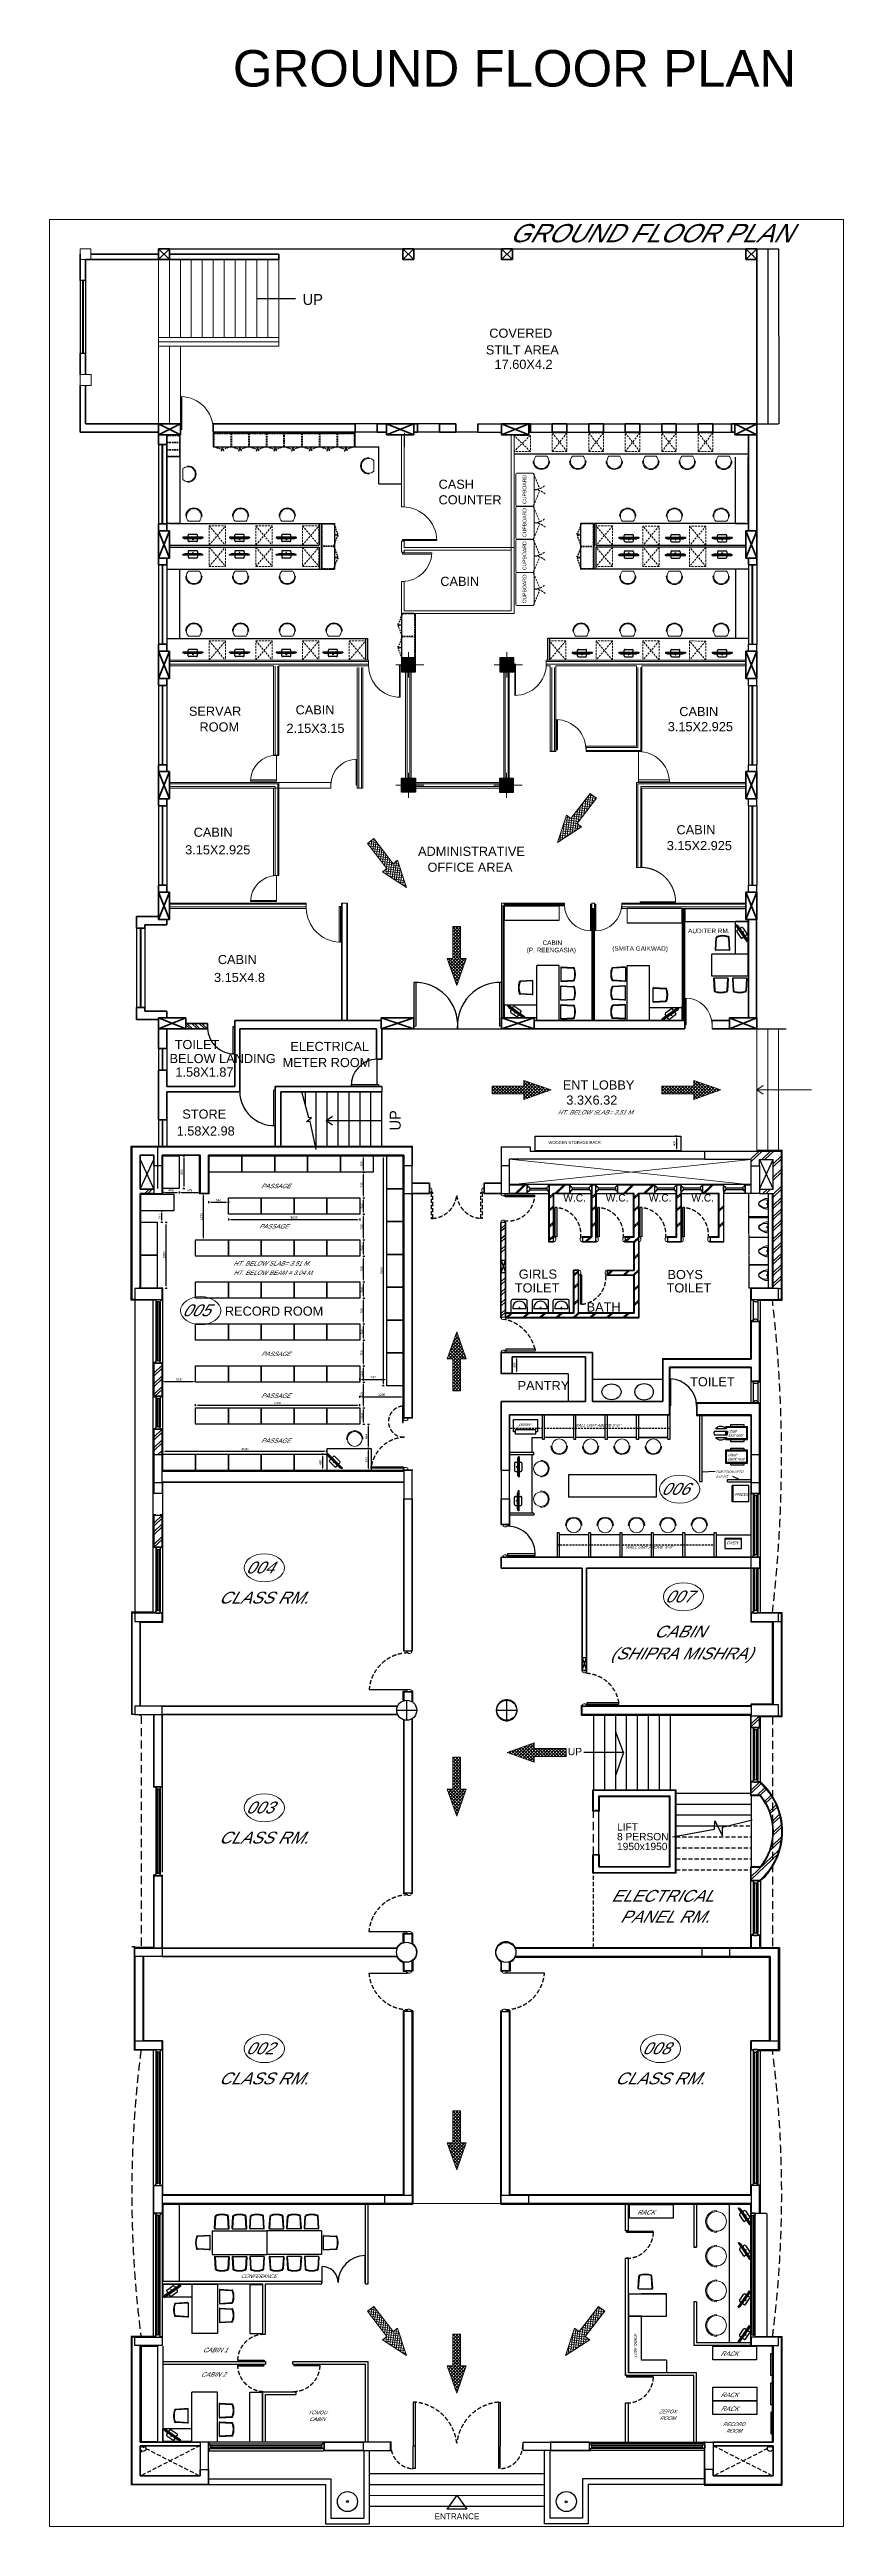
# Model space of a CAD drawing. Extents: x 681461 to 1380439, y -183990 to 19328.
# Drawn here: x 681461 to 703228, y -183990 to -116129 of the extents above; entities that cross this region are included whole.
import ezdxf
from ezdxf.enums import TextEntityAlignment as Align

# ---------------------------------------------------------------- set-up
doc = ezdxf.new("R2010")
doc.units = 0
doc.header["$LTSCALE"] = 900
doc.header["$MEASUREMENT"] = 0
doc.header["$PDMODE"] = 34
for name, pattern in [('ACAD_ISO02W100', [15, 12, -3]), ('ACAD_ISO10W100', [18, 12, -3, 0, -3]), ('CENTER', [2, 1.25, -0.25, 0.25, -0.25]), ('HIDDEN', [0.375, 0.25, -0.125]), ('HIDDEN2', [0.1875, 0.125, -0.0625])]:
    doc.linetypes.add(name, pattern=pattern)
doc.layers.get('0').update_dxf_attribs({"color": 1, "linetype": 'CONTINUOUS'})
doc.layers.get('DEFPOINTS').update_dxf_attribs({"color": 3, "linetype": 'CONTINUOUS'})
for name, color, linetype in [('1', 7, 'CONTINUOUS'), ('2', 7, 'CONTINUOUS'), ('CL', 8, 'CONTINUOUS'), ('D&R FREAM', 16, 'CONTINUOUS'), ('DIM', 5, 'CONTINUOUS'), ('door', 163, 'CONTINUOUS'), ('DW', 2, 'CONTINUOUS'), ('FUR', 2, 'CONTINUOUS'), ('MISC', 7, 'CONTINUOUS'), ('PLA', 9, 'CONTINUOUS'), ('PLASTER LINE', 8, 'CONTINUOUS'), ('TEXT', 2, 'CONTINUOUS'), ('TXT1', 6, 'CONTINUOUS'), ('WALL', 1, 'CONTINUOUS'), ('win', 4, 'CONTINUOUS')]:
    doc.layers.add(name, color=color, linetype=linetype)
for name, color, linetype, lineweight in [('COL', 6, 'CONTINUOUS', 25), ('COLUMN', 43, 'CONTINUOUS', 35), ('ELE', 50, 'CONTINUOUS', 20)]:
    doc.layers.add(name, color=color, linetype=linetype, lineweight=lineweight)
doc.styles.add('arial', font='arial.ttf')
doc.styles.add('ROMANS', font='arial.ttf')
doc.dimstyles.new('MSADIM', dxfattribs={"dimscale": 25, "dimtxt": 2.5, "dimasz": 2.5, "dimexe": 1.2, "dimexo": 1, "dimgap": 1, "dimtad": 1, "dimdec": 0, "dimzin": 1, "dimdsep": 46, "dimtxsty": 'ROMANS', "dimcen": 0, "dimclrd": 3, "dimclrt": 6, "dimadec": 0, "dimazin": 0, "dimtfac": 1, "dimtdec": 0, "dimtofl": 0, "dimtmove": 0, "dimatfit": 3, "dimfxl": 1, "dimtvp": 0.1, "dimtolj": 1, "dimtzin": 1, "dimarcsym": 2})
pattern_1 = [(135, (501280.407, 299135.19), (-21.2132034, -21.2132034), []), (135, (501280.407, 299135.79), (-21.2132034, -21.2132034), [])]
pattern_2 = [(82.701645, (24984.44, -473046.43), (-61.9936307, 7.939758), []), (172.701645, (24984.44, -473046.43), (-7.939758, -61.9936307), [])]

# ---------------------------------------------------------------- blocks, each defined once
blk = doc.blocks.new('REDFRAME')
at = {"layer": '1', "linetype": 'ByBlock', "lineweight": 13}
for p, q in [((-95, 0), (-95, -15)), ((-95, 0), (0, 0)), ((0, 0), (0, -15)), ((-110, -15), (-110, -50)), ((-110, -15), (-95, -15)), ((-110, -15), (-110, -50)), ((-72, -50), (-110, -50)), ((-72, -50), (-72, -65)), ((-22, -65), (-72, -65)), ((-22, -65), (15, -50)), ((0, -15), (15, -15)), ((15, -15), (15, -50))]:
    blk.add_line(p, q, dxfattribs=at)
blk = doc.blocks.new('A$C271A56B4')
at = {"layer": '1', "lineweight": 0}
for p, q in [((166, 304), (41, 233)), ((166, 21), (41, 92)), ((146, 274), (49, 219)), ((146, 51), (49, 106)), ((240, 284), (186, 284)), ((240, 41), (186, 41)), ((292, 325), (246, 325)), ((292, 0), (246, 0)), ((305, 163), (248, 163)), ((280, 244), (280, 81)), ((305, 12), (305, 313))]:
    blk.add_line(p, q, dxfattribs=at)
blk.add_circle((264, 163), 16.2, dxfattribs=at)
for centre, radius, start, end in [((81, 163), 81.2, 119.55192, 240.44808), ((81, 163), 65, 119.55192, 240.44808), ((186, 203), 81.2, 90, 119.55192), ((186, 122), 81.2, 240.44808, 270), ((246, 163), 162, 90, 119.55192), ((246, 163), 162, 240.44808, 270), ((240, 244), 40.6, 0, 90), ((240, 81), 40.6, 270, 0), ((292, 313), 12.2, 360, 90), ((292, 12), 12.2, 270, 360)]:
    blk.add_arc(centre, radius, start, end, dxfattribs=at)
blk = doc.blocks.new('*D8')
at = {"layer": 'DEFPOINTS', "color": 0, "linetype": 'ByBlock', "lineweight": 13, "ltscale": 1.25}
for p in [(694144, -151943), (694269, -151943), (694144, -152398)]:
    blk.add_point(p, dxfattribs=at)
at = {"layer": 'door', "color": 0, "linetype": 'ByBlock', "lineweight": -2, "ltscale": 1.25}
for p, q in [((694244, -151943), (694299, -151943)), ((694244, -152398), (694299, -152398))]:
    blk.add_line(p, q, dxfattribs=at)
at = {"layer": 'door', "color": 3, "linetype": 'ByBlock', "lineweight": -2, "ltscale": 1.25}
blk.add_line((694269, -152335), (694269, -152005), dxfattribs=at)
at = {"layer": 'door', "color": 3, "linetype": 'ByBlock', "lineweight": 13, "ltscale": 1.25}
for points in [[(694259, -152005), (694279, -152005), (694269, -151943)], [(694259, -152335), (694279, -152335), (694269, -152398)]]:
    blk.add_solid(points, dxfattribs=at)
at = {"layer": 'door', "color": 6, "linetype": 'ByBlock', "ltscale": 1.25, "insert": (694212, -152170), "char_height": 62.5, "attachment_point": 5, "rotation": 90, "style": 'ROMANS'}
blk.add_mtext('\\A1;455', dxfattribs=at)
blk = doc.blocks.new('*D9')
at = {"layer": 'DEFPOINTS', "color": 0, "linetype": 'ByBlock', "lineweight": 13, "ltscale": 1.25}
for p in [(689965, -153339), (691174, -153042), (691174, -153169)]:
    blk.add_point(p, dxfattribs=at)
at = {"layer": 'door', "color": 0, "linetype": 'ByBlock', "lineweight": -2, "ltscale": 1.25}
for p, q in [((689965, -153067), (689965, -153012)), ((691174, -153067), (691174, -153012))]:
    blk.add_line(p, q, dxfattribs=at)
at = {"layer": 'door', "color": 3, "linetype": 'ByBlock', "lineweight": -2, "ltscale": 1.25}
blk.add_line((690028, -153042), (691112, -153042), dxfattribs=at)
at = {"layer": 'door', "color": 3, "linetype": 'ByBlock', "lineweight": 13, "ltscale": 1.25}
for points in [[(690028, -153031), (690028, -153052), (689965, -153042)], [(691112, -153031), (691112, -153052), (691174, -153042)]]:
    blk.add_solid(points, dxfattribs=at)
at = {"layer": 'door', "color": 6, "linetype": 'ByBlock', "ltscale": 1.25, "insert": (690570, -152985), "char_height": 62.5, "attachment_point": 5, "style": 'ROMANS'}
blk.add_mtext('\\A1;1209', dxfattribs=at)
blk = doc.blocks.new('*D10')
at = {"layer": 'DEFPOINTS', "color": 0, "linetype": 'ByBlock', "lineweight": 13, "ltscale": 1.25}
for p in [(685465, -153339), (689965, -153268), (689965, -153339)]:
    blk.add_point(p, dxfattribs=at)
at = {"layer": 'door', "color": 0, "linetype": 'ByBlock', "lineweight": -2, "ltscale": 1.25}
for p, q in [((685465, -153293), (685465, -153238)), ((689965, -153293), (689965, -153238))]:
    blk.add_line(p, q, dxfattribs=at)
at = {"layer": 'door', "color": 3, "linetype": 'ByBlock', "lineweight": -2, "ltscale": 1.25}
blk.add_line((685528, -153268), (689903, -153268), dxfattribs=at)
at = {"layer": 'door', "color": 3, "linetype": 'ByBlock', "lineweight": 13, "ltscale": 1.25}
for points in [[(685528, -153258), (685528, -153279), (685465, -153268)], [(689903, -153258), (689903, -153279), (689965, -153268)]]:
    blk.add_solid(points, dxfattribs=at)
at = {"layer": 'door', "color": 6, "linetype": 'ByBlock', "ltscale": 1.25, "insert": (687715, -153211), "char_height": 62.5, "attachment_point": 5, "style": 'ROMANS'}
blk.add_mtext('\\A1;4500', dxfattribs=at)
blk = doc.blocks.new('*D11')
at = {"layer": 'DEFPOINTS', "color": 0, "linetype": 'ByBlock', "lineweight": 13, "ltscale": 1.25}
for p in [(689965, -153789), (690204, -153789), (690073, -154453)]:
    blk.add_point(p, dxfattribs=at)
at = {"layer": 'door', "color": 0, "linetype": 'ByBlock', "lineweight": -2, "ltscale": 1.25}
for p, q in [((690179, -153789), (690234, -153789)), ((690179, -154453), (690234, -154453))]:
    blk.add_line(p, q, dxfattribs=at)
at = {"layer": 'door', "color": 3, "linetype": 'ByBlock', "lineweight": -2, "ltscale": 1.25}
blk.add_line((690204, -154390), (690204, -153852), dxfattribs=at)
at = {"layer": 'door', "color": 3, "linetype": 'ByBlock', "lineweight": 13, "ltscale": 1.25}
for points in [[(690193, -153852), (690214, -153852), (690204, -153789)], [(690193, -154390), (690214, -154390), (690204, -154453)]]:
    blk.add_solid(points, dxfattribs=at)
at = {"layer": 'door', "color": 6, "linetype": 'ByBlock', "ltscale": 1.25, "insert": (690147, -154131), "char_height": 62.5, "attachment_point": 5, "rotation": 90, "style": 'ROMANS'}
blk.add_mtext('\\A1;664', dxfattribs=at)
blk = doc.blocks.new('*D12')
at = {"layer": 'DEFPOINTS', "color": 0, "linetype": 'ByBlock', "lineweight": 13, "ltscale": 1.25}
for p in [(689965, -153339), (690073, -153339), (689965, -153789)]:
    blk.add_point(p, dxfattribs=at)
at = {"layer": 'door', "color": 0, "linetype": 'ByBlock', "lineweight": -2, "ltscale": 1.25}
for p, q in [((690048, -153339), (690103, -153339)), ((690048, -153789), (690103, -153789))]:
    blk.add_line(p, q, dxfattribs=at)
at = {"layer": 'door', "color": 3, "linetype": 'ByBlock', "lineweight": -2, "ltscale": 1.25}
blk.add_line((690073, -153727), (690073, -153402), dxfattribs=at)
at = {"layer": 'door', "color": 3, "linetype": 'ByBlock', "lineweight": 13, "ltscale": 1.25}
for points in [[(690063, -153402), (690084, -153402), (690073, -153339)], [(690063, -153727), (690084, -153727), (690073, -153789)]]:
    blk.add_solid(points, dxfattribs=at)
at = {"layer": 'door', "color": 6, "linetype": 'ByBlock', "ltscale": 1.25, "insert": (690016, -153564), "char_height": 62.5, "attachment_point": 5, "rotation": 90, "style": 'ROMANS'}
blk.add_mtext('\\A1;450', dxfattribs=at)
blk = doc.blocks.new('*D13')
at = {"layer": 'DEFPOINTS', "color": 0, "linetype": 'ByBlock', "lineweight": 13, "ltscale": 1.25}
for p in [(689965, -152639), (690073, -152639), (689965, -153339)]:
    blk.add_point(p, dxfattribs=at)
at = {"layer": 'door', "color": 0, "linetype": 'ByBlock', "lineweight": -2, "ltscale": 1.25}
for p, q in [((690048, -152639), (690103, -152639)), ((690048, -153339), (690103, -153339))]:
    blk.add_line(p, q, dxfattribs=at)
at = {"layer": 'door', "color": 3, "linetype": 'ByBlock', "lineweight": -2, "ltscale": 1.25}
blk.add_line((690073, -153277), (690073, -152702), dxfattribs=at)
at = {"layer": 'door', "color": 3, "linetype": 'ByBlock', "lineweight": 13, "ltscale": 1.25}
for points in [[(690063, -152702), (690084, -152702), (690073, -152639)], [(690063, -153277), (690084, -153277), (690073, -153339)]]:
    blk.add_solid(points, dxfattribs=at)
at = {"layer": 'door', "color": 6, "linetype": 'ByBlock', "ltscale": 1.25, "insert": (690016, -152989), "char_height": 62.5, "attachment_point": 5, "rotation": 90, "style": 'ROMANS'}
blk.add_mtext('\\A1;700', dxfattribs=at)
blk = doc.blocks.new('*D14')
at = {"layer": 'DEFPOINTS', "color": 0, "linetype": 'ByBlock', "lineweight": 13, "ltscale": 1.25}
for p in [(689965, -152189), (689965, -152639), (690073, -152189)]:
    blk.add_point(p, dxfattribs=at)
at = {"layer": 'door', "color": 0, "linetype": 'ByBlock', "lineweight": -2, "ltscale": 1.25}
for p, q in [((690048, -152189), (690103, -152189)), ((690048, -152639), (690103, -152639))]:
    blk.add_line(p, q, dxfattribs=at)
at = {"layer": 'door', "color": 3, "linetype": 'ByBlock', "lineweight": -2, "ltscale": 1.25}
blk.add_line((690073, -152577), (690073, -152252), dxfattribs=at)
at = {"layer": 'door', "color": 3, "linetype": 'ByBlock', "lineweight": 13, "ltscale": 1.25}
for points in [[(690063, -152252), (690084, -152252), (690073, -152189)], [(690063, -152577), (690084, -152577), (690073, -152639)]]:
    blk.add_solid(points, dxfattribs=at)
at = {"layer": 'door', "color": 6, "linetype": 'ByBlock', "ltscale": 1.25, "insert": (690016, -152414), "char_height": 62.5, "attachment_point": 5, "rotation": 90, "style": 'ROMANS'}
blk.add_mtext('\\A1;450', dxfattribs=at)
blk = doc.blocks.new('*D15')
at = {"layer": 'DEFPOINTS', "color": 0, "linetype": 'ByBlock', "lineweight": 13, "ltscale": 1.25}
for p in [(689965, -151489), (690072, -151489), (689965, -152189)]:
    blk.add_point(p, dxfattribs=at)
at = {"layer": 'door', "color": 0, "linetype": 'ByBlock', "lineweight": -2, "ltscale": 1.25}
for p, q in [((690047, -151489), (690102, -151489)), ((690047, -152189), (690102, -152189))]:
    blk.add_line(p, q, dxfattribs=at)
at = {"layer": 'door', "color": 3, "linetype": 'ByBlock', "lineweight": -2, "ltscale": 1.25}
blk.add_line((690072, -152127), (690072, -151552), dxfattribs=at)
at = {"layer": 'door', "color": 3, "linetype": 'ByBlock', "lineweight": 13, "ltscale": 1.25}
for points in [[(690062, -151552), (690083, -151552), (690072, -151489)], [(690062, -152127), (690083, -152127), (690072, -152189)]]:
    blk.add_solid(points, dxfattribs=at)
at = {"layer": 'door', "color": 6, "linetype": 'ByBlock', "ltscale": 1.25, "insert": (690015, -151839), "char_height": 62.5, "attachment_point": 5, "rotation": 90, "style": 'ROMANS'}
blk.add_mtext('\\A1;700', dxfattribs=at)
blk = doc.blocks.new('*D16')
at = {"layer": 'DEFPOINTS', "color": 0, "linetype": 'ByBlock', "lineweight": 13, "ltscale": 1.25}
for p in [(689965, -151039), (690072, -151039), (689965, -151489)]:
    blk.add_point(p, dxfattribs=at)
at = {"layer": 'door', "color": 0, "linetype": 'ByBlock', "lineweight": -2, "ltscale": 1.25}
for p, q in [((690047, -151039), (690102, -151039)), ((690047, -151489), (690102, -151489))]:
    blk.add_line(p, q, dxfattribs=at)
at = {"layer": 'door', "color": 3, "linetype": 'ByBlock', "lineweight": -2, "ltscale": 1.25}
blk.add_line((690072, -151427), (690072, -151102), dxfattribs=at)
at = {"layer": 'door', "color": 3, "linetype": 'ByBlock', "lineweight": 13, "ltscale": 1.25}
for points in [[(690062, -151102), (690083, -151102), (690072, -151039)], [(690062, -151427), (690083, -151427), (690072, -151489)]]:
    blk.add_solid(points, dxfattribs=at)
at = {"layer": 'door', "color": 6, "linetype": 'ByBlock', "ltscale": 1.25, "insert": (690015, -151264), "char_height": 62.5, "attachment_point": 5, "rotation": 90, "style": 'ROMANS'}
blk.add_mtext('\\A1;450', dxfattribs=at)
blk = doc.blocks.new('*D17')
at = {"layer": 'DEFPOINTS', "color": 0, "linetype": 'ByBlock', "lineweight": 13, "ltscale": 1.25}
for p in [(689965, -150339), (690072, -150339), (689965, -151039)]:
    blk.add_point(p, dxfattribs=at)
at = {"layer": 'door', "color": 0, "linetype": 'ByBlock', "lineweight": -2, "ltscale": 1.25}
for p, q in [((690047, -150339), (690102, -150339)), ((690047, -151039), (690102, -151039))]:
    blk.add_line(p, q, dxfattribs=at)
at = {"layer": 'door', "color": 3, "linetype": 'ByBlock', "lineweight": -2, "ltscale": 1.25}
blk.add_line((690072, -150977), (690072, -150402), dxfattribs=at)
at = {"layer": 'door', "color": 3, "linetype": 'ByBlock', "lineweight": 13, "ltscale": 1.25}
for points in [[(690062, -150402), (690083, -150402), (690072, -150339)], [(690062, -150977), (690083, -150977), (690072, -151039)]]:
    blk.add_solid(points, dxfattribs=at)
at = {"layer": 'door', "color": 6, "linetype": 'ByBlock', "ltscale": 1.25, "insert": (690015, -150689), "char_height": 62.5, "attachment_point": 5, "rotation": 90, "style": 'ROMANS'}
blk.add_mtext('\\A1;700', dxfattribs=at)
blk = doc.blocks.new('*D18')
at = {"layer": 'DEFPOINTS', "color": 0, "linetype": 'ByBlock', "lineweight": 13, "ltscale": 1.25}
for p in [(689965, -149889), (690072, -149889), (689965, -150339)]:
    blk.add_point(p, dxfattribs=at)
at = {"layer": 'door', "color": 0, "linetype": 'ByBlock', "lineweight": -2, "ltscale": 1.25}
for p, q in [((690047, -149889), (690102, -149889)), ((690047, -150339), (690102, -150339))]:
    blk.add_line(p, q, dxfattribs=at)
at = {"layer": 'door', "color": 3, "linetype": 'ByBlock', "lineweight": -2, "ltscale": 1.25}
blk.add_line((690072, -150277), (690072, -149952), dxfattribs=at)
at = {"layer": 'door', "color": 3, "linetype": 'ByBlock', "lineweight": 13, "ltscale": 1.25}
for points in [[(690062, -149952), (690083, -149952), (690072, -149889)], [(690062, -150277), (690083, -150277), (690072, -150339)]]:
    blk.add_solid(points, dxfattribs=at)
at = {"layer": 'door', "color": 6, "linetype": 'ByBlock', "ltscale": 1.25, "insert": (690015, -150114), "char_height": 62.5, "attachment_point": 5, "rotation": 90, "style": 'ROMANS'}
blk.add_mtext('\\A1;450', dxfattribs=at)
blk = doc.blocks.new('*D19')
at = {"layer": 'DEFPOINTS', "color": 0, "linetype": 'ByBlock', "lineweight": 13, "ltscale": 1.25}
for p in [(689965, -149189), (690072, -149189), (689965, -149889)]:
    blk.add_point(p, dxfattribs=at)
at = {"layer": 'door', "color": 0, "linetype": 'ByBlock', "lineweight": -2, "ltscale": 1.25}
for p, q in [((690047, -149189), (690102, -149189)), ((690047, -149889), (690102, -149889))]:
    blk.add_line(p, q, dxfattribs=at)
at = {"layer": 'door', "color": 3, "linetype": 'ByBlock', "lineweight": -2, "ltscale": 1.25}
blk.add_line((690072, -149827), (690072, -149252), dxfattribs=at)
at = {"layer": 'door', "color": 3, "linetype": 'ByBlock', "lineweight": 13, "ltscale": 1.25}
for points in [[(690062, -149252), (690083, -149252), (690072, -149189)], [(690062, -149827), (690083, -149827), (690072, -149889)]]:
    blk.add_solid(points, dxfattribs=at)
at = {"layer": 'door', "color": 6, "linetype": 'ByBlock', "ltscale": 1.25, "insert": (690015, -149539), "char_height": 62.5, "attachment_point": 5, "rotation": 90, "style": 'ROMANS'}
blk.add_mtext('\\A1;700', dxfattribs=at)
blk = doc.blocks.new('*D20')
at = {"layer": 'DEFPOINTS', "color": 0, "linetype": 'ByBlock', "lineweight": 13, "ltscale": 1.25}
for p in [(689965, -148739), (689965, -149189), (690072, -148739)]:
    blk.add_point(p, dxfattribs=at)
at = {"layer": 'door', "color": 0, "linetype": 'ByBlock', "lineweight": -2, "ltscale": 1.25}
for p, q in [((690047, -148739), (690102, -148739)), ((690047, -149189), (690102, -149189))]:
    blk.add_line(p, q, dxfattribs=at)
at = {"layer": 'door', "color": 3, "linetype": 'ByBlock', "lineweight": -2, "ltscale": 1.25}
blk.add_line((690072, -149127), (690072, -148802), dxfattribs=at)
at = {"layer": 'door', "color": 3, "linetype": 'ByBlock', "lineweight": 13, "ltscale": 1.25}
for points in [[(690062, -148802), (690083, -148802), (690072, -148739)], [(690062, -149127), (690083, -149127), (690072, -149189)]]:
    blk.add_solid(points, dxfattribs=at)
at = {"layer": 'door', "color": 6, "linetype": 'ByBlock', "ltscale": 1.25, "insert": (690015, -148964), "char_height": 62.5, "attachment_point": 5, "rotation": 90, "style": 'ROMANS'}
blk.add_mtext('\\A1;450', dxfattribs=at)
blk = doc.blocks.new('*D21')
at = {"layer": 'DEFPOINTS', "color": 0, "linetype": 'ByBlock', "lineweight": 13, "ltscale": 1.25}
for p in [(689965, -148039), (690072, -148039), (689965, -148739)]:
    blk.add_point(p, dxfattribs=at)
at = {"layer": 'door', "color": 0, "linetype": 'ByBlock', "lineweight": -2, "ltscale": 1.25}
for p, q in [((690047, -148039), (690102, -148039)), ((690047, -148739), (690102, -148739))]:
    blk.add_line(p, q, dxfattribs=at)
at = {"layer": 'door', "color": 3, "linetype": 'ByBlock', "lineweight": -2, "ltscale": 1.25}
blk.add_line((690072, -148677), (690072, -148102), dxfattribs=at)
at = {"layer": 'door', "color": 3, "linetype": 'ByBlock', "lineweight": 13, "ltscale": 1.25}
for points in [[(690062, -148102), (690083, -148102), (690072, -148039)], [(690062, -148677), (690083, -148677), (690072, -148739)]]:
    blk.add_solid(points, dxfattribs=at)
at = {"layer": 'door', "color": 6, "linetype": 'ByBlock', "ltscale": 1.25, "insert": (690015, -148389), "char_height": 62.5, "attachment_point": 5, "rotation": 90, "style": 'ROMANS'}
blk.add_mtext('\\A1;700', dxfattribs=at)
blk = doc.blocks.new('*D22')
at = {"layer": 'DEFPOINTS', "color": 0, "linetype": 'ByBlock', "lineweight": 13, "ltscale": 1.25}
for p in [(689965, -147589), (690072, -147589), (689965, -148039)]:
    blk.add_point(p, dxfattribs=at)
at = {"layer": 'door', "color": 0, "linetype": 'ByBlock', "lineweight": -2, "ltscale": 1.25}
for p, q in [((690047, -147589), (690102, -147589)), ((690047, -148039), (690102, -148039))]:
    blk.add_line(p, q, dxfattribs=at)
at = {"layer": 'door', "color": 3, "linetype": 'ByBlock', "lineweight": -2, "ltscale": 1.25}
blk.add_line((690072, -147977), (690072, -147652), dxfattribs=at)
at = {"layer": 'door', "color": 3, "linetype": 'ByBlock', "lineweight": 13, "ltscale": 1.25}
for points in [[(690062, -147652), (690083, -147652), (690072, -147589)], [(690062, -147977), (690083, -147977), (690072, -148039)]]:
    blk.add_solid(points, dxfattribs=at)
at = {"layer": 'door', "color": 6, "linetype": 'ByBlock', "ltscale": 1.25, "insert": (690015, -147814), "char_height": 62.5, "attachment_point": 5, "rotation": 90, "style": 'ROMANS'}
blk.add_mtext('\\A1;450', dxfattribs=at)
blk = doc.blocks.new('*D23')
at = {"layer": 'DEFPOINTS', "color": 0, "linetype": 'ByBlock', "lineweight": 13, "ltscale": 1.25}
for p in [(689965, -146889), (690072, -146889), (689965, -147589)]:
    blk.add_point(p, dxfattribs=at)
at = {"layer": 'door', "color": 0, "linetype": 'ByBlock', "lineweight": -2, "ltscale": 1.25}
for p, q in [((690047, -146889), (690102, -146889)), ((690047, -147589), (690102, -147589))]:
    blk.add_line(p, q, dxfattribs=at)
at = {"layer": 'door', "color": 3, "linetype": 'ByBlock', "lineweight": -2, "ltscale": 1.25}
blk.add_line((690072, -147527), (690072, -146952), dxfattribs=at)
at = {"layer": 'door', "color": 3, "linetype": 'ByBlock', "lineweight": 13, "ltscale": 1.25}
for points in [[(690062, -146952), (690083, -146952), (690072, -146889)], [(690062, -147527), (690083, -147527), (690072, -147589)]]:
    blk.add_solid(points, dxfattribs=at)
at = {"layer": 'door', "color": 6, "linetype": 'ByBlock', "ltscale": 1.25, "insert": (690015, -147239), "char_height": 62.5, "attachment_point": 5, "rotation": 90, "style": 'ROMANS'}
blk.add_mtext('\\A1;700', dxfattribs=at)
blk = doc.blocks.new('*D24')
at = {"layer": 'DEFPOINTS', "color": 0, "linetype": 'ByBlock', "lineweight": 13, "ltscale": 1.25}
for p in [(689965, -146439), (690072, -146439), (689965, -146889)]:
    blk.add_point(p, dxfattribs=at)
at = {"layer": 'door', "color": 0, "linetype": 'ByBlock', "lineweight": -2, "ltscale": 1.25}
for p, q in [((690047, -146439), (690102, -146439)), ((690047, -146889), (690102, -146889))]:
    blk.add_line(p, q, dxfattribs=at)
at = {"layer": 'door', "color": 3, "linetype": 'ByBlock', "lineweight": -2, "ltscale": 1.25}
blk.add_line((690072, -146827), (690072, -146502), dxfattribs=at)
at = {"layer": 'door', "color": 3, "linetype": 'ByBlock', "lineweight": 13, "ltscale": 1.25}
for points in [[(690062, -146502), (690083, -146502), (690072, -146439)], [(690062, -146827), (690083, -146827), (690072, -146889)]]:
    blk.add_solid(points, dxfattribs=at)
at = {"layer": 'door', "color": 6, "linetype": 'ByBlock', "ltscale": 1.25, "insert": (690015, -146664), "char_height": 62.5, "attachment_point": 5, "rotation": 90, "style": 'ROMANS'}
blk.add_mtext('\\A1;450', dxfattribs=at)
blk = doc.blocks.new('*D25')
at = {"layer": 'DEFPOINTS', "color": 0, "linetype": 'ByBlock', "lineweight": 13, "ltscale": 1.25}
for p in [(684549, -152683), (685465, -152617), (685465, -152639)]:
    blk.add_point(p, dxfattribs=at)
at = {"layer": 'door', "color": 0, "linetype": 'ByBlock', "lineweight": -2, "ltscale": 1.25}
for p, q in [((684549, -152642), (684549, -152587)), ((685465, -152617), (685465, -152587))]:
    blk.add_line(p, q, dxfattribs=at)
at = {"layer": 'door', "color": 3, "linetype": 'ByBlock', "lineweight": -2, "ltscale": 1.25}
blk.add_line((684612, -152617), (685403, -152617), dxfattribs=at)
at = {"layer": 'door', "color": 3, "linetype": 'ByBlock', "lineweight": 13, "ltscale": 1.25}
for points in [[(684612, -152606), (684612, -152627), (684549, -152617)], [(685403, -152606), (685403, -152627), (685465, -152617)]]:
    blk.add_solid(points, dxfattribs=at)
at = {"layer": 'door', "color": 6, "linetype": 'ByBlock', "ltscale": 1.25, "insert": (685007, -152560), "char_height": 62.5, "attachment_point": 5, "style": 'ROMANS'}
blk.add_mtext('\\A1;916', dxfattribs=at)
blk = doc.blocks.new('*D26')
at = {"layer": 'DEFPOINTS', "color": 0, "linetype": 'ByBlock', "lineweight": 13, "ltscale": 1.25}
for p in [(689965, -152639), (690707, -152562), (690707, -152639)]:
    blk.add_point(p, dxfattribs=at)
at = {"layer": 'door', "color": 0, "linetype": 'ByBlock', "lineweight": -2, "ltscale": 1.25}
for p, q in [((689965, -152587), (689965, -152532)), ((690707, -152587), (690707, -152532))]:
    blk.add_line(p, q, dxfattribs=at)
at = {"layer": 'door', "color": 3, "linetype": 'ByBlock', "lineweight": -2, "ltscale": 1.25}
blk.add_line((690028, -152562), (690645, -152562), dxfattribs=at)
at = {"layer": 'door', "color": 3, "linetype": 'ByBlock', "lineweight": 13, "ltscale": 1.25}
for points in [[(690028, -152552), (690028, -152572), (689965, -152562)], [(690645, -152552), (690645, -152572), (690707, -152562)]]:
    blk.add_solid(points, dxfattribs=at)
at = {"layer": 'door', "color": 6, "linetype": 'ByBlock', "ltscale": 1.25, "insert": (690336, -152506), "char_height": 62.5, "attachment_point": 5, "style": 'ROMANS'}
blk.add_mtext('\\A1;742', dxfattribs=at)
blk = doc.blocks.new('*D27')
at = {"layer": 'DEFPOINTS', "color": 0, "linetype": 'ByBlock', "lineweight": 13, "ltscale": 1.25}
for p in [(685014, -146436), (685014, -147336), (685145, -147336)]:
    blk.add_point(p, dxfattribs=at)
at = {"layer": 'door', "color": 0, "linetype": 'ByBlock', "lineweight": -2, "ltscale": 1.25}
for p, q in [((685120, -146436), (685175, -146436)), ((685120, -147336), (685175, -147336))]:
    blk.add_line(p, q, dxfattribs=at)
at = {"layer": 'door', "color": 3, "linetype": 'ByBlock', "lineweight": -2, "ltscale": 1.25}
blk.add_line((685145, -146499), (685145, -147274), dxfattribs=at)
at = {"layer": 'door', "color": 3, "linetype": 'ByBlock', "lineweight": 13, "ltscale": 1.25}
for points in [[(685135, -146499), (685156, -146499), (685145, -146436)], [(685135, -147274), (685156, -147274), (685145, -147336)]]:
    blk.add_solid(points, dxfattribs=at)
at = {"layer": 'door', "color": 6, "linetype": 'ByBlock', "ltscale": 1.25, "insert": (685088, -146886), "char_height": 62.5, "attachment_point": 5, "rotation": 90, "style": 'ROMANS'}
blk.add_mtext('\\A1;900', dxfattribs=at)
blk = doc.blocks.new('*D28')
at = {"layer": 'DEFPOINTS', "color": 0, "linetype": 'ByBlock', "lineweight": 13, "ltscale": 1.25}
for p in [(684564, -147336), (685014, -147336), (685014, -147439)]:
    blk.add_point(p, dxfattribs=at)
at = {"layer": 'door', "color": 0, "linetype": 'ByBlock', "lineweight": -2, "ltscale": 1.25}
for p, q in [((684564, -147414), (684564, -147469)), ((685014, -147414), (685014, -147469))]:
    blk.add_line(p, q, dxfattribs=at)
at = {"layer": 'door', "color": 3, "linetype": 'ByBlock', "lineweight": -2, "ltscale": 1.25}
blk.add_line((684627, -147439), (684952, -147439), dxfattribs=at)
at = {"layer": 'door', "color": 3, "linetype": 'ByBlock', "lineweight": 13, "ltscale": 1.25}
for points in [[(684627, -147429), (684627, -147449), (684564, -147439)], [(684952, -147429), (684952, -147449), (685014, -147439)]]:
    blk.add_solid(points, dxfattribs=at)
at = {"layer": 'door', "color": 6, "linetype": 'ByBlock', "ltscale": 1.25, "insert": (684789, -147382), "char_height": 62.5, "attachment_point": 5, "style": 'ROMANS'}
blk.add_mtext('\\A1;450', dxfattribs=at)
blk = doc.blocks.new('*D29')
at = {"layer": 'DEFPOINTS', "color": 0, "linetype": 'ByBlock', "lineweight": 13, "ltscale": 1.25}
for p in [(685014, -147336), (685589, -147336), (685589, -147439)]:
    blk.add_point(p, dxfattribs=at)
at = {"layer": 'door', "color": 0, "linetype": 'ByBlock', "lineweight": -2, "ltscale": 1.25}
for p, q in [((685014, -147414), (685014, -147469)), ((685589, -147414), (685589, -147469))]:
    blk.add_line(p, q, dxfattribs=at)
at = {"layer": 'door', "color": 3, "linetype": 'ByBlock', "lineweight": -2, "ltscale": 1.25}
blk.add_line((685077, -147439), (685527, -147439), dxfattribs=at)
at = {"layer": 'door', "color": 3, "linetype": 'ByBlock', "lineweight": 13, "ltscale": 1.25}
for points in [[(685077, -147429), (685077, -147449), (685014, -147439)], [(685527, -147429), (685527, -147449), (685589, -147439)]]:
    blk.add_solid(points, dxfattribs=at)
at = {"layer": 'door', "color": 6, "linetype": 'ByBlock', "ltscale": 1.25, "insert": (685302, -147382), "char_height": 62.5, "attachment_point": 5, "style": 'ROMANS'}
blk.add_mtext('\\A1;575', dxfattribs=at)
blk = doc.blocks.new('*D30')
at = {"layer": 'DEFPOINTS', "color": 0, "linetype": 'ByBlock', "lineweight": 13, "ltscale": 1.25}
for p in [(684416, -148260), (684659, -148260), (684416, -150060)]:
    blk.add_point(p, dxfattribs=at)
at = {"layer": 'door', "color": 0, "linetype": 'ByBlock', "lineweight": -2, "ltscale": 1.25}
for p, q in [((684634, -148260), (684689, -148260)), ((684634, -150060), (684689, -150060))]:
    blk.add_line(p, q, dxfattribs=at)
at = {"layer": 'door', "color": 3, "linetype": 'ByBlock', "lineweight": -2, "ltscale": 1.25}
blk.add_line((684659, -149997), (684659, -148322), dxfattribs=at)
at = {"layer": 'door', "color": 3, "linetype": 'ByBlock', "lineweight": 13, "ltscale": 1.25}
for points in [[(684649, -148322), (684669, -148322), (684659, -148260)], [(684649, -149997), (684669, -149997), (684659, -150060)]]:
    blk.add_solid(points, dxfattribs=at)
at = {"layer": 'door', "color": 6, "linetype": 'ByBlock', "ltscale": 1.25, "insert": (684602, -149160), "char_height": 62.5, "attachment_point": 5, "rotation": 90, "style": 'ROMANS'}
blk.add_mtext('\\A1;1800', dxfattribs=at)
blk = doc.blocks.new('*D31')
at = {"layer": 'DEFPOINTS', "color": 0, "linetype": 'ByBlock', "lineweight": 13, "ltscale": 1.25}
for p in [(684416, -147943), (684416, -148260), (684538, -147943)]:
    blk.add_point(p, dxfattribs=at)
at = {"layer": 'door', "color": 0, "linetype": 'ByBlock', "lineweight": -2, "ltscale": 1.25}
for p, q in [((684513, -147943), (684568, -147943)), ((684513, -148260), (684568, -148260))]:
    blk.add_line(p, q, dxfattribs=at)
at = {"layer": 'door', "color": 3, "linetype": 'ByBlock', "lineweight": -2, "ltscale": 1.25}
blk.add_line((684538, -148197), (684538, -148006), dxfattribs=at)
at = {"layer": 'door', "color": 3, "linetype": 'ByBlock', "lineweight": 13, "ltscale": 1.25}
for points in [[(684528, -148006), (684549, -148006), (684538, -147943)], [(684528, -148197), (684549, -148197), (684538, -148260)]]:
    blk.add_solid(points, dxfattribs=at)
at = {"layer": 'door', "color": 6, "linetype": 'ByBlock', "ltscale": 1.25, "insert": (684481, -148101), "char_height": 62.5, "attachment_point": 5, "rotation": 90, "style": 'ROMANS'}
blk.add_mtext('\\A1;317', dxfattribs=at)
blk = doc.blocks.new('*D32')
at = {"layer": 'DEFPOINTS', "color": 0, "linetype": 'ByBlock', "lineweight": 13, "ltscale": 1.25}
for p in [(685819, -147467), (686365, -147589), (686365, -147707)]:
    blk.add_point(p, dxfattribs=at)
at = {"layer": 'door', "color": 0, "linetype": 'ByBlock', "lineweight": -2, "ltscale": 1.25}
for p, q in [((685819, -147682), (685819, -147737)), ((686365, -147682), (686365, -147737))]:
    blk.add_line(p, q, dxfattribs=at)
at = {"layer": 'door', "color": 3, "linetype": 'ByBlock', "lineweight": -2, "ltscale": 1.25}
blk.add_line((685882, -147707), (686303, -147707), dxfattribs=at)
at = {"layer": 'door', "color": 3, "linetype": 'ByBlock', "lineweight": 13, "ltscale": 1.25}
for points in [[(685882, -147697), (685882, -147717), (685819, -147707)], [(686303, -147697), (686303, -147717), (686365, -147707)]]:
    blk.add_solid(points, dxfattribs=at)
at = {"layer": 'door', "color": 6, "linetype": 'ByBlock', "ltscale": 1.25, "insert": (686092, -147650), "char_height": 62.5, "attachment_point": 5, "style": 'ROMANS'}
blk.add_mtext('\\A1;546', dxfattribs=at)
blk = doc.blocks.new('*D33')
at = {"layer": 'DEFPOINTS', "color": 0, "linetype": 'ByBlock', "lineweight": 13, "ltscale": 1.25}
for p in [(685589, -147467), (685686, -147467), (685465, -148739)]:
    blk.add_point(p, dxfattribs=at)
at = {"layer": 'door', "color": 0, "linetype": 'ByBlock', "lineweight": -2, "ltscale": 1.25}
for p, q in [((685661, -147467), (685716, -147467)), ((685661, -148739), (685716, -148739))]:
    blk.add_line(p, q, dxfattribs=at)
at = {"layer": 'door', "color": 3, "linetype": 'ByBlock', "lineweight": -2, "ltscale": 1.25}
blk.add_line((685686, -148677), (685686, -147529), dxfattribs=at)
at = {"layer": 'door', "color": 3, "linetype": 'ByBlock', "lineweight": 13, "ltscale": 1.25}
for points in [[(685676, -147529), (685697, -147529), (685686, -147467)], [(685676, -148677), (685697, -148677), (685686, -148739)]]:
    blk.add_solid(points, dxfattribs=at)
at = {"layer": 'door', "color": 6, "linetype": 'ByBlock', "ltscale": 1.25, "insert": (685630, -148103), "char_height": 62.5, "attachment_point": 5, "rotation": 90, "style": 'ROMANS'}
blk.add_mtext('\\A1;1272', dxfattribs=at)
blk = doc.blocks.new('*D34')
at = {"layer": 'DEFPOINTS', "color": 0, "linetype": 'ByBlock', "lineweight": 13, "ltscale": 1.25}
for p in [(684565, -154611), (689065, -154529), (689065, -154611)]:
    blk.add_point(p, dxfattribs=at)
at = {"layer": 'door', "color": 0, "linetype": 'ByBlock', "lineweight": -2, "ltscale": 1.25}
for p, q in [((684565, -154554), (684565, -154499)), ((689065, -154554), (689065, -154499))]:
    blk.add_line(p, q, dxfattribs=at)
at = {"layer": 'door', "color": 3, "linetype": 'ByBlock', "lineweight": -2, "ltscale": 1.25}
blk.add_line((684628, -154529), (689003, -154529), dxfattribs=at)
at = {"layer": 'door', "color": 3, "linetype": 'ByBlock', "lineweight": 13, "ltscale": 1.25}
for points in [[(684628, -154518), (684628, -154539), (684565, -154529)], [(689003, -154518), (689003, -154539), (689065, -154529)]]:
    blk.add_solid(points, dxfattribs=at)
at = {"layer": 'door', "color": 6, "linetype": 'ByBlock', "ltscale": 1.25, "insert": (686815, -154472), "char_height": 62.5, "attachment_point": 5, "style": 'ROMANS'}
blk.add_mtext('\\A1;4500', dxfattribs=at)
blk = doc.blocks.new('*D35')
at = {"layer": 'DEFPOINTS', "color": 0, "linetype": 'ByBlock', "lineweight": 13, "ltscale": 1.25}
for p in [(686365, -148039), (689965, -148039), (689965, -148184)]:
    blk.add_point(p, dxfattribs=at)
at = {"layer": 'door', "color": 0, "linetype": 'ByBlock', "lineweight": -2, "ltscale": 1.25}
for p, q in [((686365, -148159), (686365, -148214)), ((689965, -148159), (689965, -148214))]:
    blk.add_line(p, q, dxfattribs=at)
at = {"layer": 'door', "color": 3, "linetype": 'ByBlock', "lineweight": -2, "ltscale": 1.25}
blk.add_line((686428, -148184), (689903, -148184), dxfattribs=at)
at = {"layer": 'door', "color": 3, "linetype": 'ByBlock', "lineweight": 13, "ltscale": 1.25}
for points in [[(686428, -148174), (686428, -148194), (686365, -148184)], [(689903, -148174), (689903, -148194), (689965, -148184)]]:
    blk.add_solid(points, dxfattribs=at)
at = {"layer": 'door', "color": 6, "linetype": 'ByBlock', "ltscale": 1.25, "insert": (688165, -148127), "char_height": 62.5, "attachment_point": 5, "style": 'ROMANS'}
blk.add_mtext('\\A1;3600', dxfattribs=at)
blk = doc.blocks.new('*D36')
at = {"layer": 'DEFPOINTS', "color": 0, "linetype": 'ByBlock', "lineweight": 13, "ltscale": 1.25}
for p in [(690615, -146440), (690707, -146440), (690707, -152740)]:
    blk.add_point(p, dxfattribs=at)
at = {"layer": 'door', "color": 0, "linetype": 'ByBlock', "lineweight": -2, "ltscale": 1.25}
for p, q in [((690640, -146440), (690585, -146440)), ((690640, -152740), (690585, -152740))]:
    blk.add_line(p, q, dxfattribs=at)
at = {"layer": 'door', "color": 3, "linetype": 'ByBlock', "lineweight": -2, "ltscale": 1.25}
blk.add_line((690615, -152678), (690615, -146503), dxfattribs=at)
at = {"layer": 'door', "color": 3, "linetype": 'ByBlock', "lineweight": 13, "ltscale": 1.25}
for points in [[(690605, -146503), (690626, -146503), (690615, -146440)], [(690605, -152678), (690626, -152678), (690615, -152740)]]:
    blk.add_solid(points, dxfattribs=at)
at = {"layer": 'door', "color": 6, "linetype": 'ByBlock', "ltscale": 1.25, "insert": (690559, -149587), "char_height": 62.5, "attachment_point": 5, "rotation": 90, "style": 'ROMANS'}
blk.add_mtext('\\A1;6300', dxfattribs=at)
blk = doc.blocks.new('CHA')
at = {"layer": '1', "linetype": 'Continuous', "lineweight": 0}
for p, q in [((-0.225, 0), (-0.25, 0)), ((0.25, 0), (0.225, 0))]:
    blk.add_line(p, q, dxfattribs=at)
blk.add_circle((0, 0), 0.225, dxfattribs=at)
blk.add_arc((0, 0), 0.25, 180, 0, dxfattribs=at)
blk = doc.blocks.new('*D37')
at = {"layer": 'DEFPOINTS', "color": 0, "linetype": 'ByBlock', "lineweight": 13, "ltscale": 1.25}
for p in [(690204, -154453), (690275, -154453), (690275, -155063)]:
    blk.add_point(p, dxfattribs=at)
at = {"layer": 'door', "color": 0, "linetype": 'ByBlock', "lineweight": -2, "ltscale": 1.25}
for p, q in [((690229, -154453), (690174, -154453)), ((690229, -155063), (690174, -155063))]:
    blk.add_line(p, q, dxfattribs=at)
at = {"layer": 'door', "color": 3, "linetype": 'ByBlock', "lineweight": -2, "ltscale": 1.25}
blk.add_line((690204, -155000), (690204, -154515), dxfattribs=at)
at = {"layer": 'door', "color": 3, "linetype": 'ByBlock', "lineweight": 13, "ltscale": 1.25}
for points in [[(690193, -154515), (690214, -154515), (690204, -154453)], [(690193, -155000), (690214, -155000), (690204, -155063)]]:
    blk.add_solid(points, dxfattribs=at)
at = {"layer": 'door', "color": 6, "linetype": 'ByBlock', "ltscale": 1.25, "insert": (690147, -154758), "char_height": 62.5, "attachment_point": 5, "rotation": 90, "style": 'ROMANS'}
blk.add_mtext('\\A1;610', dxfattribs=at)
blk = doc.blocks.new('*D38')
at = {"layer": 'DEFPOINTS', "color": 0, "linetype": 'ByBlock', "lineweight": 13, "ltscale": 1.25}
for p in [(689065, -154611), (688946, -155061), (689065, -155061)]:
    blk.add_point(p, dxfattribs=at)
at = {"layer": 'door', "color": 0, "linetype": 'ByBlock', "lineweight": -2, "ltscale": 1.25}
for p, q in [((688971, -154611), (688916, -154611)), ((688971, -155061), (688916, -155061))]:
    blk.add_line(p, q, dxfattribs=at)
at = {"layer": 'door', "color": 3, "linetype": 'ByBlock', "lineweight": -2, "ltscale": 1.25}
blk.add_line((688946, -154674), (688946, -154999), dxfattribs=at)
at = {"layer": 'door', "color": 3, "linetype": 'ByBlock', "lineweight": 13, "ltscale": 1.25}
for points in [[(688936, -154674), (688956, -154674), (688946, -154611)], [(688936, -154999), (688956, -154999), (688946, -155061)]]:
    blk.add_solid(points, dxfattribs=at)
at = {"layer": 'door', "color": 6, "linetype": 'ByBlock', "ltscale": 1.25, "insert": (688889, -154836), "char_height": 62.5, "attachment_point": 5, "rotation": 90, "style": 'ROMANS'}
blk.add_mtext('\\A1;450', dxfattribs=at)
blk = doc.blocks.new('*D39')
at = {"layer": 'DEFPOINTS', "color": 0, "linetype": 'ByBlock', "lineweight": 13, "ltscale": 1.25}
for p in [(698761, -145900), (698647, -146300), (698771, -146300)]:
    blk.add_point(p, dxfattribs=at)
at = {"layer": 'door', "color": 0, "linetype": 'ByBlock', "lineweight": -2, "ltscale": 1.25}
for p, q in [((698672, -145900), (698617, -145900)), ((698672, -146300), (698617, -146300))]:
    blk.add_line(p, q, dxfattribs=at)
at = {"layer": 'door', "color": 3, "linetype": 'ByBlock', "lineweight": -2, "ltscale": 1.25}
blk.add_line((698647, -145963), (698647, -146238), dxfattribs=at)
at = {"layer": 'door', "color": 3, "linetype": 'ByBlock', "lineweight": 13, "ltscale": 1.25}
for points in [[(698637, -145963), (698658, -145963), (698647, -145900)], [(698637, -146238), (698658, -146238), (698647, -146300)]]:
    blk.add_solid(points, dxfattribs=at)
at = {"layer": 'door', "color": 6, "linetype": 'ByBlock', "ltscale": 1.25, "insert": (698591, -146100), "char_height": 62.5, "attachment_point": 5, "rotation": 90, "style": 'ROMANS'}
blk.add_mtext('\\A1;400', dxfattribs=at)

msp = doc.modelspace()

# ---------------------------------------------------------------- hatches: boundary and pattern name
at = {"layer": 'door', "linetype": 'ByBlock', "lineweight": 13, "ltscale": 1.25}
h = msp.add_hatch(dxfattribs=at)
h.set_pattern_fill('ANSI37', color=3, scale=500, angle=37.701645)
h.set_pattern_definition([(82.701645, (26330.46, -431595.24), (-61.9936307, 7.939758), []), (172.701645, (26330.46, -431595.24), (-7.939758, -61.9936307), [])])
h.paths.add_polyline_path([(695754.1, -137200.9), (695631.5, -137106.1), (695383.9, -137856.4), (696047.6, -137427.8), (695925, -137333), (696457.7, -136643.9), (696286.8, -136511.8)])
h = msp.add_hatch(dxfattribs=at)
h.set_pattern_fill('ANSI37', color=3, scale=500, angle=37.701645)
h.set_pattern_definition([(82.701645, (24984.44, -432829.43), (-61.9936307, 7.939758), []), (172.701645, (24984.44, -432829.43), (-7.939758, -61.9936307), [])])
h.paths.add_polyline_path([(690882.1, -138435.1), (690349.5, -137746), (690178.5, -137878), (690711.2, -138567.2), (690588.6, -138662), (691252.3, -139090.6), (691004.7, -138340.3)])
h = msp.add_hatch(dxfattribs=at)
h.set_pattern_fill('ANSI37', color=3, scale=500)
h.set_pattern_definition([(45, (-14166.51, 19122), (-44.194174, 44.194174), []), (135, (-14166.51, 19122), (-44.194174, -44.194174), [])])
h.paths.add_polyline_path([(692732.5, -141029), (692732.5, -140158), (692516.5, -140158), (692516.5, -141029), (692361.5, -141029), (692624.5, -141774), (692887.5, -141029)])
h = msp.add_hatch(dxfattribs=at)
h.set_pattern_fill('ANSI37', color=3, scale=500, angle=-90)
h.set_pattern_definition([(315, (868598, 562156.726), (44.194174, 44.194174), []), (45, (868598, 562156.726), (-44.194174, 44.194174), [])])
h.paths.add_polyline_path([(694467, -144742.3), (694467, -144897.3), (695212, -144634.3), (694467, -144371.3), (694467, -144526.3), (693596, -144526.3), (693596, -144742.3)])
h = msp.add_hatch(dxfattribs=at)
h.set_pattern_fill('ANSI37', color=3, scale=500, angle=-90)
h.set_pattern_definition([(315, (873252, 562156.726), (44.194174, 44.194174), []), (45, (873252, 562156.726), (-44.194174, 44.194174), [])])
h.paths.add_polyline_path([(699121, -144742.3), (699121, -144897.3), (699866, -144634.3), (699121, -144371.3), (699121, -144526.3), (698250, -144526.3), (698250, -144742.3)])
h = msp.add_hatch(dxfattribs=at)
h.set_pattern_fill('ANSI37', color=3, scale=500)
h.set_pattern_definition([(45, (-14166.51, 22129), (-44.194174, 44.194174), []), (135, (-14166.51, 22129), (-44.194174, -44.194174), [])])
h.paths.add_polyline_path([(692624.5, -151257), (692361.5, -152002), (692516.5, -152002), (692516.5, -152873), (692732.5, -152873), (692732.5, -152002), (692887.5, -152002)])
h = msp.add_hatch(dxfattribs=at)
h.set_pattern_fill('ANSI37', color=3, scale=500, angle=90)
h.set_pattern_definition([(135, (520621, -869574), (-44.194174, -44.194174), []), (225, (520621, -869574), (44.194174, -44.194174), [])])
h.paths.add_polyline_path([(694752, -162675), (694752, -162520), (694007, -162783), (694752, -163046), (694752, -162891), (695623, -162891), (695623, -162675)])
h = msp.add_hatch(dxfattribs=at)
h.set_pattern_fill('ANSI37', color=3, scale=500)
h.set_pattern_definition([(45, (-14166.51, 10516), (-44.194174, 44.194174), []), (135, (-14166.51, 10516), (-44.194174, -44.194174), [])])
h.paths.add_polyline_path([(692732.5, -163787), (692732.5, -162916), (692516.5, -162916), (692516.5, -163787), (692361.5, -163787), (692624.5, -164532), (692887.5, -163787)])
h = msp.add_hatch(dxfattribs=at)
h.set_pattern_fill('ANSI37', color=3, scale=500)
h.set_pattern_definition([(45, (-14166.51, 826), (-44.194174, 44.194174), []), (135, (-14166.51, 826), (-44.194174, -44.194174), [])])
h.paths.add_polyline_path([(692732.5, -173477), (692732.5, -172606), (692516.5, -172606), (692516.5, -173477), (692361.5, -173477), (692624.5, -174222), (692887.5, -173477)])
h = msp.add_hatch(dxfattribs=at)
h.set_pattern_fill('ANSI37', color=3, scale=500, angle=37.701645)
h.set_pattern_definition(pattern_2)
h.paths.add_polyline_path([(690882.1, -178652.1), (690349.5, -177963), (690178.5, -178095), (690711.2, -178784.2), (690588.6, -178879), (691252.3, -179307.6), (691004.7, -178557.3)])
h = msp.add_hatch(dxfattribs=at)
h.set_pattern_fill('ANSI37', color=3, scale=500, angle=37.701645)
h.set_pattern_definition(pattern_2)
h.paths.add_polyline_path([(695977.9, -178652.1), (695855.3, -178557.3), (695607.7, -179307.6), (696271.4, -178879), (696148.8, -178784.2), (696681.5, -178095), (696510.5, -177963)])
h = msp.add_hatch(dxfattribs=at)
h.set_pattern_fill('ANSI37', color=3, scale=500)
h.set_pattern_definition([(45, (-14166.51, -5290), (-44.194174, 44.194174), []), (135, (-14166.51, -5290), (-44.194174, -44.194174), [])])
h.paths.add_polyline_path([(692732.5, -179593), (692732.5, -178722), (692516.5, -178722), (692516.5, -179593), (692361.5, -179593), (692624.5, -180338), (692887.5, -179593)])
at = {"layer": 'ELE', "lineweight": 5, "ltscale": 1000}
h = msp.add_hatch(dxfattribs=at)
h.set_pattern_fill('JIS_LC_20', color=1, scale=1.5, angle=90)
h.set_pattern_definition([(135, (498590.487, 302435.62), (-21.2132034, -21.2132034), []), (135, (498590.487, 302436.22), (-21.2132034, -21.2132034), [])])
h.paths.add_polyline_path([(691490.3, -132796.3), (691110.3, -132796.1), (691110.1, -133176.1), (691490.1, -133176.3)])
h = msp.add_hatch(dxfattribs=at)
h.set_pattern_fill('JIS_LC_20', color=1, scale=1.5, angle=90)
h.set_pattern_definition([(135, (501290.487, 302435.62), (-21.2132034, -21.2132034), []), (135, (501290.487, 302436.22), (-21.2132034, -21.2132034), [])])
h.paths.add_polyline_path([(694190.3, -132796.3), (693810.3, -132796.1), (693810.1, -133176.1), (694190.1, -133176.3)])
h = msp.add_hatch(dxfattribs=at)
h.set_pattern_fill('JIS_LC_20', color=1, scale=1.5, angle=90)
h.set_pattern_definition(pattern_1)
h.paths.add_polyline_path([(691110.1, -136476.1), (691490.1, -136476.1), (691490.1, -136096.1), (691110.1, -136096.1)])
h = msp.add_hatch(dxfattribs=at)
h.set_pattern_fill('JIS_LC_20', color=1, scale=1.5, angle=90)
h.set_pattern_definition(pattern_1)
h.paths.add_polyline_path([(694180.2, -136096.7), (693800.2, -136096.6), (693800, -136476.6), (694180, -136476.7)])
at = {"layer": 'ELE', "ltscale": 1000}
h = msp.add_hatch(dxfattribs=at)
h.set_pattern_fill('ANSI32', color=256, scale=15, angle=90, style=0)
h.set_pattern_definition([(135, (567919.26, 299135.19), (-101.02788, -101.02788), []), (135, (567919.26, 299202.54), (-101.02788, -101.02788), [])])
h.paths.add_polyline_path([(685199.5, -142811.8), (685199.5, -142961.8), (685795, -142961.8), (685795, -142811.8)])

# ---------------------------------------------------------------- linework, layer by layer
at = {"color": 1, "linetype": 'Continuous'}
for p, q in [((698797.7, -139665.6), (698797.7, -140061.8)), ((698879.3, -139665.7), (700545.7, -139665.7)), ((698879.3, -139665.7), (698879.3, -140015.5)), ((698879.3, -140015.5), (700620, -140015.5)), ((699716.8, -140797.3), (699735.9, -140460.4)), ((699731.2, -140807.9), (699750.3, -140471.5)), ((700101.1, -140807.9), (700082, -140471.5)), ((700115.6, -140797.3), (700096.4, -140460.4)), ((700266.4, -140910.5), (700266.4, -140018.5)), ((700616.1, -140018.5), (700266.4, -140018.5)), ((700616.1, -141520.5), (700616.1, -140018.5)), ((700616.4, -140910.5), (699616.1, -140910.5)), ((699616.1, -141520.5), (699616.1, -140910.5)), ((700105.6, -140807.9), (699726.8, -140807.9)), ((694704.5, -141630.9), (694367.5, -141650.1)), ((694715.1, -141645.4), (694378.7, -141664.5)), ((694715.1, -142019.8), (694715.1, -141640.9)), ((694820.7, -142727.2), (694820.7, -141227.4)), ((695430.7, -141227.4), (694820.7, -141227.4)), ((695430.7, -142727), (695430.7, -141227.4)), ((695479.3, -141273.6), (695479.3, -141652.4)), ((695479.3, -141278.1), (695815.7, -141297.2)), ((695479.3, -141648), (695815.7, -141628.9)), ((695479.3, -142166.7), (695479.3, -141787.9)), ((695479.3, -141792.3), (695815.7, -141811.5)), ((695489.9, -141263.6), (695826.8, -141282.8)), ((695489.9, -141662.4), (695826.8, -141643.3)), ((695489.9, -141777.9), (695826.8, -141797.1)), ((697236.6, -141264.5), (696899.6, -141283.7)), ((697236.6, -141663.3), (696899.6, -141644.1)), ((697236.6, -141778.8), (696899.6, -141797.9)), ((697247.2, -141278.9), (696910.8, -141298.1)), ((697247.2, -141648.9), (696910.8, -141629.7)), ((697247.2, -141793.2), (696910.8, -141812.3)), ((697247.2, -141274.5), (697247.2, -141653.3)), ((697247.2, -142167.6), (697247.2, -141788.8)), ((697295.7, -142727.9), (697295.7, -141228.3)), ((697295.7, -141228.3), (697905.7, -141228.3)), ((697905.7, -142728.1), (697905.7, -141228.3)), ((698018.9, -141828.5), (698355.8, -141847.6)), ((700616.1, -141520.5), (699616.1, -141520.5)), ((699667, -141579.6), (699686.2, -141916.6)), ((700055.9, -141569), (699677, -141569)), ((699681.5, -141569), (699700.6, -141905.4)), ((700051.4, -141569), (700032.3, -141905.4)), ((700065.8, -141579.6), (700046.7, -141916.6)), ((700181.3, -141579.6), (700200.5, -141916.6)), ((700570.1, -141569), (700191.3, -141569)), ((700195.7, -141569), (700214.9, -141905.4)), ((700565.7, -141569), (700546.5, -141905.4)), ((700580.1, -141579.6), (700560.9, -141916.6)), ((694826.7, -142307.2), (693934.7, -142307.2)), ((693934.7, -142657), (693934.7, -142307.2)), ((694704.5, -142029.7), (694367.5, -142010.6)), ((694715.1, -142015.3), (694378.7, -141996.2)), ((695479.3, -142162.3), (695815.7, -142143.1)), ((695479.3, -142681), (695479.3, -142302.1)), ((695479.3, -142306.6), (695815.7, -142325.7)), ((695489.9, -142176.7), (695826.8, -142157.5)), ((695489.9, -142292.2), (695826.8, -142311.3)), ((697236.6, -142177.6), (696899.6, -142158.4)), ((697236.6, -142293), (696899.6, -142312.2)), ((697247.2, -142163.1), (696910.8, -142144)), ((697247.2, -142307.5), (696910.8, -142326.6)), ((697247.2, -142681.9), (697247.2, -142303)), ((697905.7, -142378.1), (698797.7, -142378.1)), ((698008.3, -142217.3), (698008.3, -141838.4)), ((698008.3, -141842.9), (698344.7, -141862)), ((698008.3, -142212.9), (698344.7, -142193.7)), ((698018.9, -142227.3), (698355.8, -142208.1)), ((694820.7, -142657), (693934.7, -142657)), ((695479.3, -142676.5), (695815.7, -142657.4)), ((695489.9, -142691), (695826.8, -142671.8)), ((697236.6, -142691.8), (696899.6, -142672.7)), ((697247.2, -142677.4), (696910.8, -142658.3)), ((697295.7, -142727.9), (698797.7, -142727.9)), ((684568, -175159.8), (684568, -177270.1)), ((685018, -175159.8), (685018, -177270.1)), ((685987.3, -175829.5), (686006.4, -175492.5)), ((686001.7, -175840), (686020.8, -175503.6)), ((686371.6, -175840), (686352.5, -175503.6)), ((686386.1, -175829.5), (686366.9, -175492.5)), ((686470.8, -175829.5), (686490, -175492.5)), ((686485.2, -175840), (686504.3, -175503.6)), ((686855.2, -175840), (686836, -175503.6)), ((686869.6, -175829.5), (686850.4, -175492.5)), ((686949.9, -175829.5), (686969, -175492.5)), ((686964.3, -175840), (686983.4, -175503.6)), ((687334.2, -175840), (687315.1, -175503.6)), ((687348.7, -175829.5), (687329.5, -175492.5)), ((687487.3, -175829.5), (687506.4, -175492.5)), ((687501.7, -175840), (687520.8, -175503.6)), ((687871.6, -175840), (687852.5, -175503.6)), ((687886.1, -175829.5), (687866.9, -175492.5)), ((687966.3, -175829.5), (687985.5, -175492.5)), ((687980.8, -175840), (687999.9, -175503.6)), ((688350.7, -175840), (688331.6, -175503.6)), ((688365.1, -175829.5), (688346, -175492.5)), ((688449.9, -175829.5), (688469, -175492.5)), ((688464.3, -175840), (688483.4, -175503.6)), ((688834.2, -175840), (688815.1, -175503.6)), ((688848.7, -175829.5), (688829.5, -175492.5)), ((685851.4, -176015.6), (685514.5, -176034.8)), ((685851.4, -176414.4), (685514.5, -176395.2)), ((685862, -176030), (685525.6, -176049.2)), ((685862, -176400), (685525.6, -176380.8)), ((685862, -176404.4), (685862, -176025.6)), ((685918, -175890), (687418, -175890)), ((685918, -175890), (685918, -176540)), ((685997.2, -175840), (686371.6, -175840)), ((686480.8, -175840), (686855.2, -175840)), ((687338.7, -175840), (686964.3, -175840)), ((687418, -175890), (687418, -176540)), ((688918, -175890), (687418, -175890)), ((687418, -175890), (687418, -176540)), ((687497.2, -175840), (687871.6, -175840)), ((688355.2, -175840), (687980.8, -175840)), ((688838.7, -175840), (688464.3, -175840)), ((688918, -175890), (688918, -176540)), ((688973.9, -176404.4), (688973.9, -176025.6)), ((688973.9, -176030), (689310.3, -176049.2)), ((688973.9, -176400), (689310.3, -176380.8)), ((688984.5, -176015.6), (689321.5, -176034.8)), ((688984.5, -176414.4), (689321.5, -176395.2)), ((685918, -176540), (687418, -176540)), ((685987.3, -176600.5), (686006.4, -176937.5)), ((685997.2, -176590), (686371.6, -176590)), ((686001.7, -176590), (686020.8, -176926.3)), ((686371.6, -176590), (686352.5, -176926.3)), ((686386.1, -176600.5), (686366.9, -176937.5)), ((686470.8, -176600.5), (686490, -176937.5)), ((686480.8, -176590), (686855.2, -176590)), ((686485.2, -176590), (686504.3, -176926.3)), ((686855.2, -176590), (686836, -176926.3)), ((686869.6, -176600.5), (686850.4, -176937.5)), ((686949.9, -176600.5), (686969, -176937.5)), ((687338.7, -176590), (686964.3, -176590)), ((686964.3, -176590), (686983.4, -176926.3)), ((687334.2, -176590), (687315.1, -176926.3)), ((687348.7, -176600.5), (687329.5, -176937.5)), ((688918, -176540), (687418, -176540)), ((687487.3, -176600.5), (687506.4, -176937.5)), ((687497.2, -176590), (687871.6, -176590)), ((687501.7, -176590), (687520.8, -176926.3)), ((687871.6, -176590), (687852.5, -176926.3)), ((687886.1, -176600.5), (687866.9, -176937.5)), ((687966.3, -176600.5), (687985.5, -176937.5)), ((688355.2, -176590), (687980.8, -176590)), ((687980.8, -176590), (687999.9, -176926.3)), ((688350.7, -176590), (688331.6, -176926.3)), ((688365.1, -176600.5), (688346, -176937.5)), ((688449.9, -176600.5), (688469, -176937.5)), ((688838.7, -176590), (688464.3, -176590)), ((688464.3, -176590), (688483.4, -176926.3)), ((688834.2, -176590), (688815.1, -176926.3)), ((688848.7, -176600.5), (688829.5, -176937.5)), ((685364.5, -177357.5), (684565.5, -177357.5)), ((684565.5, -177357.5), (684565.5, -177707.5)), ((685364.5, -177707.5), (684565.5, -177707.5)), ((685364.5, -177357.5), (685364.5, -178707.5)), ((686064.5, -177357.5), (685364.5, -177357.5)), ((686064.5, -177357.5), (686064.5, -178707.5)), ((686117, -177503.2), (686117, -177882)), ((686117, -177507.7), (686453.4, -177526.8)), ((686127.6, -177493.2), (686464.6, -177512.4)), ((686951.7, -177357.5), (686951.7, -178707.5)), ((686951.7, -177357.5), (687301.7, -177357.5)), ((687301.7, -177357.5), (687301.7, -178707.5)), ((697340.1, -177619.4), (698374.5, -177619.4)), ((697340.1, -178229.4), (697340.1, -177619.4)), ((697598, -177466.3), (697617.1, -177129.3)), ((697607.9, -177476.9), (697986.8, -177476.9)), ((697612.4, -177476.9), (697631.5, -177140.5)), ((697982.3, -177476.9), (697963.2, -177140.5)), ((697996.8, -177466.3), (697977.6, -177129.3)), ((698379.5, -178229.4), (698379.5, -177619.4)), ((685251.4, -177858.3), (684914.4, -177877.5)), ((685251.4, -178257.1), (684914.4, -178237.9)), ((685261.9, -177872.7), (684925.6, -177891.9)), ((685261.9, -178242.7), (684925.6, -178223.5)), ((685261.9, -177868.3), (685261.9, -178247.1)), ((686117, -177877.6), (686453.4, -177858.5)), ((686117, -178017.5), (686117, -178396.3)), ((686117, -178021.9), (686453.4, -178041.1)), ((686117, -178391.9), (686453.4, -178372.7)), ((686127.6, -177892), (686464.6, -177872.9)), ((686127.6, -178007.5), (686464.6, -178026.7)), ((686127.6, -178406.3), (686464.6, -178387.1)), ((697340.1, -178229.4), (698379.5, -178229.4)), ((686064.5, -178707.5), (685364.5, -178707.5)), ((686951.7, -178707.5), (687301.7, -178707.5)), ((685364.5, -181661.5), (685364.5, -180311.5)), ((686064.5, -180311.5), (685364.5, -180311.5)), ((686064.5, -181661.5), (686064.5, -180311.5)), ((686951.7, -181661.5), (686951.7, -180311.5)), ((686951.7, -180311.5), (687301.7, -180311.5)), ((687301.7, -181661.5), (687301.7, -180311.5)), ((685251.4, -180761.9), (684914.4, -180781.1)), ((685251.4, -181160.7), (684914.4, -181141.5)), ((685261.9, -180776.3), (684925.6, -180795.5)), ((685261.9, -181146.3), (684925.6, -181127.1)), ((685261.9, -181150.7), (685261.9, -180771.9)), ((686117, -181001.5), (686117, -180622.7)), ((686117, -180627.1), (686453.4, -180646.2)), ((686117, -180997.1), (686453.4, -180977.9)), ((686117, -181515.8), (686117, -181136.9)), ((686117, -181141.4), (686453.4, -181160.5)), ((686127.6, -180612.7), (686464.6, -180631.9)), ((686127.6, -181011.5), (686464.6, -180992.3)), ((686127.6, -181127), (686464.6, -181146.1)), ((685364.5, -181311.5), (684565.5, -181311.5)), ((684565.5, -181661.5), (684565.5, -181311.5)), ((685364.5, -181661.5), (684565.5, -181661.5)), ((686117, -181511.3), (686453.4, -181492.2)), ((686127.6, -181525.8), (686464.6, -181506.6))]:
    msp.add_line(p, q, dxfattribs=at)
at = {"linetype": 'Continuous'}
for p, q in [((694974.5, -154201.8), (694974.5, -153551.8)), ((695034.5, -154201.8), (695034.5, -153551.8)), ((695834.5, -154201.8), (695834.5, -153551.8)), ((695894.5, -154201.8), (695894.5, -153551.8)), ((696694.5, -154201.8), (696694.5, -153551.8)), ((696754.5, -154201.8), (696754.5, -153551.8)), ((697554.5, -154201.8), (697554.5, -153551.8)), ((697614.5, -154201.8), (697614.5, -153551.8)), ((698414.5, -154201.8), (698414.5, -153551.8)), ((698474.5, -154201.8), (698474.5, -153551.8)), ((699289.5, -155366.8), (699289.5, -153536.8)), ((699349.5, -155366.8), (699349.5, -153536.8)), ((694740.3, -154566.8), (694090.3, -154566.8)), ((694740.3, -154626.8), (694090.3, -154626.8)), ((694740.3, -154626.8), (694740.3, -154566.8)), ((694974.5, -154201.8), (695034.5, -154201.8)), ((695834.5, -154201.8), (695894.5, -154201.8)), ((696694.5, -154201.8), (696754.5, -154201.8)), ((697554.5, -154201.8), (697614.5, -154201.8)), ((698414.5, -154201.8), (698474.5, -154201.8)), ((699349.5, -155366.8), (699289.5, -155366.8)), ((700049.5, -155366.8), (700049.5, -155306.8)), ((700049.5, -155306.8), (700684.5, -155306.8)), ((700049.5, -155366.8), (700684.5, -155366.8)), ((694740.3, -156226.8), (694089.5, -156226.8)), ((694740.3, -156286.8), (694089.5, -156286.8)), ((694740.3, -156226.8), (694740.3, -156286.8)), ((695374.5, -156771.8), (695374.5, -157421.8)), ((695434.5, -156771.8), (695374.5, -156771.8)), ((695434.5, -156771.8), (695434.5, -157421.8)), ((696234.5, -156771.8), (696234.5, -157421.8)), ((696294.5, -156771.8), (696234.5, -156771.8)), ((696294.5, -156771.8), (696294.5, -157421.8)), ((697094.5, -156771.8), (697094.5, -157421.8)), ((697154.5, -156771.8), (697094.5, -156771.8)), ((697154.5, -156771.8), (697154.5, -157421.8)), ((697954.5, -156771.8), (697954.5, -157421.8)), ((698014.5, -156771.8), (697954.5, -156771.8)), ((698014.5, -156771.8), (698014.5, -157421.8)), ((698814.5, -156771.8), (698814.5, -157421.8)), ((698874.5, -156771.8), (698814.5, -156771.8)), ((698874.5, -156771.8), (698874.5, -157421.8)), ((699674.5, -156771.8), (699674.5, -157421.8)), ((699734.5, -156771.8), (699674.5, -156771.8)), ((699734.5, -156771.8), (699734.5, -157421.8))]:
    msp.add_line(p, q, dxfattribs=at)
at = {"color": 1, "linetype": 'Continuous'}
for centre, radius, start, end in [((699765.9, -140462.1), 30, 108.267756, 176.744216), ((699780.3, -140473.2), 30, 107.013626, 176.744216), ((699916.2, -140917.3), 509.4, 71.732244, 108.267756), ((699916.2, -140917.3), 494.4, 72.986374, 107.013626), ((700052.1, -140473.2), 30, 3.255784, 72.986374), ((700066.4, -140462.1), 30, 3.255784, 71.732244), ((700085.7, -140447.5), 10, 3.255784, 70.161989), ((699726.8, -140797.9), 10, 176.744216, 270), ((700105.6, -140797.9), 10, 270, 3.255784), ((694824.5, -141830.3), 509.4, 161.732244, 198.267756), ((694824.5, -141830.3), 494.4, 162.986374, 197.013626), ((694369.2, -141680.1), 30, 93.255784, 161.732244), ((694380.4, -141694.4), 30, 93.255784, 162.986374), ((694705.1, -141640.9), 10, 0, 93.255784), ((695489.3, -141273.6), 10, 86.744216, 180), ((695489.3, -141652.4), 10, 180, 273.255784), ((695489.3, -141787.9), 10, 86.744216, 180), ((695814, -141327.1), 30, 17.013626, 86.744216), ((695814, -141598.9), 30, 273.255784, 342.986374), ((695814, -141841.4), 30, 17.013626, 86.744216), ((695825.1, -141312.8), 30, 18.267756, 86.744216), ((695825.1, -141613.3), 30, 273.255784, 341.732244), ((695825.1, -141827), 30, 18.267756, 86.744216), ((695839.7, -141293.5), 10, 19.838011, 86.744216), ((695369.9, -141463), 494.4, 342.986374, 17.013626), ((695369.9, -141463), 509.4, 341.732244, 18.267756), ((695369.9, -141977.3), 509.4, 341.732244, 18.267756), ((697356.6, -141463.9), 509.4, 161.732244, 198.267756), ((697356.6, -141978.2), 509.4, 161.732244, 198.267756), ((697356.6, -141463.9), 494.4, 162.986374, 197.013626), ((696901.3, -141313.6), 30, 93.255784, 161.732244), ((696901.3, -141614.2), 30, 198.267756, 266.744216), ((696901.3, -141827.9), 30, 93.255784, 161.732244), ((696886.8, -141294.4), 10, 93.255784, 160.161989), ((696912.5, -141328), 30, 93.255784, 162.986374), ((696912.5, -141599.8), 30, 197.013626, 266.744216), ((696912.5, -141842.3), 30, 93.255784, 162.986374), ((697237.2, -141274.5), 10, 0, 93.255784), ((697237.2, -141653.3), 10, 266.744216, 0), ((697237.2, -141788.8), 10, 0, 93.255784), ((698018.3, -141838.4), 10, 86.744216, 180), ((699677, -141579), 10, 90, 183.255784), ((700055.9, -141579), 10, 356.744216, 90), ((700191.3, -141579), 10, 90, 183.255784), ((700570.1, -141579), 10, 356.744216, 90), ((694369.2, -141980.6), 30, 198.267756, 266.744216), ((694354.7, -141999.8), 10, 199.838011, 266.744216), ((694380.4, -141966.2), 30, 197.013626, 266.744216), ((694705.1, -142019.8), 10, 266.744216, 0), ((695489.3, -142166.7), 10, 180, 273.255784), ((695489.3, -142302.1), 10, 86.744216, 180), ((695814, -142113.2), 30, 273.255784, 342.986374), ((695814, -142355.7), 30, 17.013626, 86.744216), ((695825.1, -142127.6), 30, 273.255784, 341.732244), ((695825.1, -142341.3), 30, 18.267756, 86.744216), ((695839.7, -142146.8), 10, 273.255784, 340.161989), ((695369.9, -141977.3), 494.4, 342.986374, 17.013626), ((695369.9, -142491.6), 494.4, 342.986374, 17.013626), ((695369.9, -142491.6), 509.4, 341.732244, 18.267756), ((697356.6, -142492.4), 509.4, 161.732244, 198.267756), ((697356.6, -141978.2), 494.4, 162.986374, 197.013626), ((697356.6, -142492.4), 494.4, 162.986374, 197.013626), ((696901.3, -142128.5), 30, 198.267756, 266.744216), ((696901.3, -142342.2), 30, 93.255784, 161.732244), ((696886.8, -142147.7), 10, 199.838011, 266.744216), ((696912.5, -142114.1), 30, 197.013626, 266.744216), ((696912.5, -142356.5), 30, 93.255784, 162.986374), ((697237.2, -142167.6), 10, 266.744216, 0), ((697237.2, -142303), 10, 0, 93.255784), ((698018.3, -142217.3), 10, 180, 273.255784), ((698343, -141892), 30, 17.013626, 86.744216), ((698343, -142163.8), 30, 273.255784, 342.986374), ((698354.1, -141877.6), 30, 18.267756, 86.744216), ((698354.1, -142178.2), 30, 273.255784, 341.732244), ((698368.6, -142197.4), 10, 273.255784, 340.161989), ((697898.9, -142027.9), 494.4, 342.986374, 17.013626), ((697898.9, -142027.9), 509.4, 341.732244, 18.267756), ((699716.2, -141914.8), 30, 183.255784, 251.732244), ((699730.6, -141903.7), 30, 183.255784, 252.986374), ((699866.4, -141459.6), 509.4, 251.732244, 288.267756), ((699866.4, -141459.6), 494.4, 252.986374, 287.013626), ((700002.3, -141903.7), 30, 287.013626, 356.744216), ((700016.7, -141914.8), 30, 288.267756, 356.744216), ((700035.9, -141929.4), 10, 289.838011, 356.744216), ((700230.4, -141914.8), 30, 183.255784, 251.732244), ((700244.8, -141903.7), 30, 183.255784, 252.986374), ((700380.7, -141459.6), 509.4, 251.732244, 288.267756), ((700380.7, -141459.6), 494.4, 252.986374, 287.013626), ((700516.6, -141903.7), 30, 287.013626, 356.744216), ((700531, -141914.8), 30, 288.267756, 356.744216), ((700550.2, -141929.4), 10, 289.838011, 356.744216), ((695489.3, -142681), 10, 180, 273.255784), ((695814, -142627.4), 30, 273.255784, 342.986374), ((695825.1, -142641.8), 30, 273.255784, 341.732244), ((695839.7, -142661), 10, 273.255784, 340.161989), ((696901.3, -142642.7), 30, 198.267756, 266.744216), ((696886.8, -142661.9), 10, 199.838011, 266.744216), ((696912.5, -142628.3), 30, 197.013626, 266.744216), ((697237.2, -142681.9), 10, 266.744216, 0), ((686036.4, -175494.2), 30, 108.267756, 176.744216), ((686017.2, -175479.7), 10, 109.838011, 176.744217), ((686050.8, -175505.3), 30, 107.013626, 176.744216), ((686186.7, -175949.4), 509.4, 71.732244, 108.267756), ((686186.7, -175949.4), 494.4, 72.986374, 107.013626), ((686322.6, -175505.3), 30, 3.255784, 72.986374), ((686336.9, -175494.2), 30, 3.255784, 71.732244), ((686519.9, -175494.2), 30, 108.267756, 176.744216), ((686500.7, -175479.7), 10, 109.838011, 176.744217), ((686534.3, -175505.3), 30, 107.013626, 176.744216), ((686670.2, -175949.4), 509.4, 71.732244, 108.267756), ((686670.2, -175949.4), 494.4, 72.986374, 107.013626), ((686806.1, -175505.3), 30, 3.255784, 72.986374), ((686820.5, -175494.2), 30, 3.255784, 71.732244), ((686999, -175494.2), 30, 108.267756, 176.744216), ((687013.4, -175505.3), 30, 107.013626, 176.744216), ((687149.3, -175949.4), 509.4, 71.732244, 108.267756), ((687149.3, -175949.4), 494.4, 72.986374, 107.013626), ((687285.2, -175505.3), 30, 3.255784, 72.986374), ((687299.5, -175494.2), 30, 3.255784, 71.732244), ((687318.8, -175479.7), 10, 3.255783, 70.161989), ((687536.4, -175494.2), 30, 108.267756, 176.744216), ((687517.2, -175479.7), 10, 109.838011, 176.744217), ((687550.8, -175505.3), 30, 107.013626, 176.744216), ((687686.7, -175949.4), 509.4, 71.732244, 108.267756), ((687686.7, -175949.4), 494.4, 72.986374, 107.013626), ((687822.6, -175505.3), 30, 3.255784, 72.986374), ((687836.9, -175494.2), 30, 3.255784, 71.732244), ((688015.5, -175494.2), 30, 108.267756, 176.744216), ((688029.9, -175505.3), 30, 107.013626, 176.744216), ((688165.7, -175949.4), 509.4, 71.732244, 108.267756), ((688165.7, -175949.4), 494.4, 72.986374, 107.013626), ((688301.6, -175505.3), 30, 3.255784, 72.986374), ((688316, -175494.2), 30, 3.255784, 71.732244), ((688335.2, -175479.7), 10, 3.255783, 70.161989), ((688499, -175494.2), 30, 108.267756, 176.744216), ((688513.4, -175505.3), 30, 107.013626, 176.744216), ((688649.3, -175949.4), 509.4, 71.732244, 108.267756), ((688649.3, -175949.4), 494.4, 72.986374, 107.013626), ((688785.2, -175505.3), 30, 3.255784, 72.986374), ((688799.5, -175494.2), 30, 3.255784, 71.732244), ((688818.8, -175479.7), 10, 3.255783, 70.161989), ((685971.4, -176215), 509.4, 161.732244, 198.267756), ((685971.4, -176215), 494.4, 162.986374, 197.013626), ((685516.2, -176064.7), 30, 93.255784, 161.732244), ((685516.2, -176365.3), 30, 198.267756, 266.744216), ((685501.7, -176384.5), 10, 199.838011, 266.744217), ((685527.3, -176079.1), 30, 93.255784, 162.986374), ((685527.3, -176350.9), 30, 197.013626, 266.744216), ((685852, -176025.6), 10, 0, 93.255784), ((685852, -176404.4), 10, 266.744216, 0), ((685997.2, -175830), 10, 176.744216, 270), ((686376.1, -175830), 10, 270, 3.255784), ((686480.8, -175830), 10, 176.744216, 270), ((686859.6, -175830), 10, 270, 3.255784), ((686959.9, -175830), 10, 176.744216, 270), ((687338.7, -175830), 10, 270, 3.255784), ((687497.2, -175830), 10, 176.744216, 270), ((687876.1, -175830), 10, 270, 3.255784), ((687976.3, -175830), 10, 176.744216, 270), ((688355.2, -175830), 10, 270, 3.255784), ((688459.9, -175830), 10, 176.744216, 270), ((688838.7, -175830), 10, 270, 3.255784), ((688983.9, -176025.6), 10, 86.744216, 180), ((688983.9, -176404.4), 10, 180, 273.255784), ((689308.6, -176079.1), 30, 17.013626, 86.744216), ((689308.6, -176350.9), 30, 273.255784, 342.986374), ((689319.8, -176064.7), 30, 18.267756, 86.744216), ((689319.8, -176365.3), 30, 273.255784, 341.732244), ((689334.3, -176384.5), 10, 273.255784, 340.161989), ((688864.5, -176215), 494.4, 342.986374, 17.013626), ((688864.5, -176215), 509.4, 341.732244, 18.267756), ((685997.2, -176600), 10, 90, 183.255784), ((686036.4, -176935.8), 30, 183.255784, 251.732244), ((686017.2, -176950.3), 10, 183.255783, 250.161989), ((686050.8, -176924.6), 30, 183.255784, 252.986374), ((686186.7, -176480.5), 509.4, 251.732244, 288.267756), ((686186.7, -176480.5), 494.4, 252.986374, 287.013626), ((686322.6, -176924.6), 30, 287.013626, 356.744216), ((686336.9, -176935.8), 30, 288.267756, 356.744216), ((686376.1, -176600), 10, 356.744216, 90), ((686480.8, -176600), 10, 90, 183.255784), ((686519.9, -176935.8), 30, 183.255784, 251.732244), ((686500.7, -176950.3), 10, 183.255783, 250.161989), ((686534.3, -176924.6), 30, 183.255784, 252.986374), ((686670.2, -176480.5), 509.4, 251.732244, 288.267756), ((686670.2, -176480.5), 494.4, 252.986374, 287.013626), ((686806.1, -176924.6), 30, 287.013626, 356.744216), ((686820.5, -176935.8), 30, 288.267756, 356.744216), ((686859.6, -176600), 10, 356.744216, 90), ((686959.9, -176600), 10, 90, 183.255784), ((686999, -176935.8), 30, 183.255784, 251.732244), ((687013.4, -176924.6), 30, 183.255784, 252.986374), ((687149.3, -176480.5), 509.4, 251.732244, 288.267756), ((687149.3, -176480.5), 494.4, 252.986374, 287.013626), ((687285.2, -176924.6), 30, 287.013626, 356.744216), ((687299.5, -176935.8), 30, 288.267756, 356.744216), ((687318.8, -176950.3), 10, 289.838011, 356.744217), ((687338.7, -176600), 10, 356.744216, 90), ((687497.2, -176600), 10, 90, 183.255784), ((687536.4, -176935.8), 30, 183.255784, 251.732244), ((687517.2, -176950.3), 10, 183.255783, 250.161989), ((687550.8, -176924.6), 30, 183.255784, 252.986374), ((687686.7, -176480.5), 509.4, 251.732244, 288.267756), ((687686.7, -176480.5), 494.4, 252.986374, 287.013626), ((687822.6, -176924.6), 30, 287.013626, 356.744216), ((687836.9, -176935.8), 30, 288.267756, 356.744216), ((687876.1, -176600), 10, 356.744216, 90), ((687976.3, -176600), 10, 90, 183.255784), ((688015.5, -176935.8), 30, 183.255784, 251.732244), ((688029.9, -176924.6), 30, 183.255784, 252.986374), ((688165.7, -176480.5), 509.4, 251.732244, 288.267756), ((688165.7, -176480.5), 494.4, 252.986374, 287.013626), ((688301.6, -176924.6), 30, 287.013626, 356.744216), ((688316, -176935.8), 30, 288.267756, 356.744216), ((688335.2, -176950.3), 10, 289.838011, 356.744217), ((688355.2, -176600), 10, 356.744216, 90), ((688459.9, -176600), 10, 90, 183.255784), ((688499, -176935.8), 30, 183.255784, 251.732244), ((688513.4, -176924.6), 30, 183.255784, 252.986374), ((688649.3, -176480.5), 509.4, 251.732244, 288.267756), ((688649.3, -176480.5), 494.4, 252.986374, 287.013626), ((688785.2, -176924.6), 30, 287.013626, 356.744216), ((688799.5, -176935.8), 30, 288.267756, 356.744216), ((688818.8, -176950.3), 10, 289.838011, 356.744217), ((688838.7, -176600), 10, 356.744216, 90), ((697647.1, -177131), 30, 108.267756, 176.744216), ((697627.9, -177116.5), 10, 109.838011, 176.744217), ((697661.5, -177142.2), 30, 107.013626, 176.744216), ((697797.4, -177586.3), 509.4, 71.732244, 108.267756), ((697797.4, -177586.3), 494.4, 72.986374, 107.013626), ((697933.2, -177142.2), 30, 3.255784, 72.986374), ((697947.6, -177131), 30, 3.255784, 71.732244), ((686127, -177503.2), 10, 86.744216, 180), ((686451.7, -177556.7), 30, 17.013626, 86.744216), ((686462.9, -177542.4), 30, 18.267756, 86.744216), ((686477.4, -177523.1), 10, 19.838011, 86.744217), ((686007.6, -177692.6), 494.4, 342.986374, 17.013626), ((686007.6, -177692.6), 509.4, 341.732244, 18.267756), ((697607.9, -177466.9), 10, 176.744216, 270), ((697986.8, -177466.9), 10, 270, 3.255784), ((685371.4, -178057.7), 509.4, 161.732244, 198.267756), ((685371.4, -178057.7), 494.4, 162.986374, 197.013626), ((684916.1, -177907.4), 30, 93.255784, 161.732244), ((684916.1, -178208), 30, 198.267756, 266.744216), ((684901.6, -177888.2), 10, 93.255783, 160.161989), ((684927.3, -177921.8), 30, 93.255784, 162.986374), ((684927.3, -178193.6), 30, 197.013626, 266.744216), ((685251.9, -177868.3), 10, 0, 93.255784), ((685251.9, -178247.1), 10, 266.744216, 0), ((686127, -177882), 10, 180, 273.255784), ((686127, -178017.5), 10, 86.744216, 180), ((686127, -178396.3), 10, 180, 273.255784), ((686451.7, -177828.5), 30, 273.255784, 342.986374), ((686451.7, -178071), 30, 17.013626, 86.744216), ((686451.7, -178342.8), 30, 273.255784, 342.986374), ((686462.9, -177842.9), 30, 273.255784, 341.732244), ((686462.9, -178056.6), 30, 18.267756, 86.744216), ((686462.9, -178357.2), 30, 273.255784, 341.732244), ((686477.4, -178037.4), 10, 19.838011, 86.744217), ((686007.6, -178206.9), 494.4, 342.986374, 17.013626), ((686007.6, -178206.9), 509.4, 341.732244, 18.267756), ((685371.4, -180961.3), 509.4, 161.732244, 198.267756), ((685371.4, -180961.3), 494.4, 162.986374, 197.013626), ((684916.1, -180811), 30, 93.255784, 161.732244), ((684916.1, -181111.6), 30, 198.267756, 266.744216), ((684901.6, -181130.8), 10, 199.838011, 266.744217), ((684927.3, -180825.4), 30, 93.255784, 162.986374), ((684927.3, -181097.2), 30, 197.013626, 266.744216), ((685251.9, -180771.9), 10, 0, 93.255784), ((685251.9, -181150.7), 10, 266.744216, 0), ((686127, -180622.7), 10, 86.744216, 180), ((686127, -181001.5), 10, 180, 273.255784), ((686127, -181136.9), 10, 86.744216, 180), ((686451.7, -180676.2), 30, 17.013626, 86.744216), ((686451.7, -180948), 30, 273.255784, 342.986374), ((686451.7, -181190.5), 30, 17.013626, 86.744216), ((686462.9, -180661.8), 30, 18.267756, 86.744216), ((686462.9, -180962.4), 30, 273.255784, 341.732244), ((686462.9, -181176.1), 30, 18.267756, 86.744216), ((686477.4, -180981.6), 10, 273.255783, 340.161989), ((686007.6, -180812.1), 494.4, 342.986374, 17.013626), ((686007.6, -181326.4), 494.4, 342.986374, 17.013626), ((686007.6, -180812.1), 509.4, 341.732244, 18.267756), ((686007.6, -181326.4), 509.4, 341.732244, 18.267756), ((686127, -181515.8), 10, 180, 273.255784), ((686451.7, -181462.2), 30, 273.255784, 342.986374), ((686462.9, -181476.6), 30, 273.255784, 341.732244), ((686477.4, -181495.8), 10, 273.255783, 340.161989)]:
    msp.add_arc(centre, radius, start, end, dxfattribs=at)
at = {"layer": '1', "color": 252, "lineweight": 5, "ltscale": 1.25}
for p, q in [((691189.5, -126629.8), (691189.5, -127011.8)), ((691110.1, -129601.8), (691110.1, -129901.8)), ((691139.6, -129601.8), (691139.6, -129550.2)), ((692078.2, -129550.2), (691139.6, -129550.2)), ((692079.4, -129582.2), (691139.6, -129582.2)), ((691185.1, -129601.8), (691185.1, -129771.8)), ((691139.6, -129901.8), (691139.6, -129953.4)), ((691939.3, -129921.3), (691139.6, -129921.3)), ((691937.9, -129953.4), (691139.6, -129953.4)), ((691185.1, -129846.8), (691185.1, -129901.8)), ((695356.2, -135315), (695356.2, -134484.7)), ((695385.4, -135315), (695385.4, -134485.8)), ((687683, -135471), (687683, -136171)), ((689870.5, -136286), (689870.5, -135575.3)), ((689882.8, -136286), (689882.8, -135575.3)), ((695385.4, -135315), (695339.5, -135315)), ((697605, -136211.8), (697605.3, -135361.8)), ((686973.8, -136171), (687683, -136171)), ((686974.5, -136139), (687683, -136139)), ((689870.5, -136286), (689899.5, -136286)), ((698452, -136140.1), (697605, -136140.1)), ((698454.7, -136190.1), (697605, -136190.1)), ((687683, -138771), (687683, -139471)), ((686973.8, -139471), (687683, -139471)), ((686974.5, -139439), (687683, -139439)), ((689399, -139611.8), (689474.5, -139611.8)), ((689399, -140586.8), (689399, -139611.8)), ((689440, -140586.8), (689440, -139611.8)), ((689399, -140586.8), (689440, -140586.8))]:
    msp.add_line(p, q, dxfattribs=at)
at = {"layer": '1', "color": 4, "linetype": 'HIDDEN', "lineweight": 5, "ltscale": 0.25}
for p, q in [((694645.7, -126700.1), (694195.5, -127141.8)), ((694645.5, -127141.9), (694195.7, -126699.9)), ((695645.6, -126630.1), (695245.5, -127141.8)), ((695645.4, -127141.9), (695245.7, -126629.9)), ((696645.5, -126630.5), (696245.4, -127142.2)), ((696645.3, -127142.3), (696245.6, -126630.3)), ((697645.4, -126630.8), (697245.3, -127142.5)), ((697645.2, -127142.7), (697245.5, -126630.7)), ((698645.3, -126631.2), (698245.2, -127142.9)), ((698645.1, -127143.1), (698245.4, -126631.1)), ((699645.2, -126631.6), (699245.1, -127143.3)), ((699645.1, -127143.5), (699245.3, -126631.4)), ((694729, -127752), (694902.8, -128158.4)), ((694729, -128622), (694902.8, -128215.6)), ((694729, -128660), (694902.8, -129066.4)), ((685834.5, -129181.1), (686284.5, -129711.1)), ((685834.5, -129708), (686284.5, -129181.1)), ((687114.5, -129181.1), (687564.5, -129711.1)), ((687114.5, -129708), (687564.5, -129181.1)), ((688394.5, -129181.1), (688844.5, -129711.1)), ((688394.5, -129708), (688844.5, -129181.1)), ((694729, -129530), (694902.8, -129123.6)), ((694729, -129568), (694902.8, -129974.4)), ((696898.4, -129182.7), (696448.2, -129712.6)), ((696898.2, -129709.6), (696448.4, -129182.6)), ((698178.4, -129183.2), (697728.2, -129713)), ((698178.2, -129710.1), (697728.4, -129183)), ((699458.4, -129183.7), (699008.2, -129713.5)), ((699458.2, -129710.5), (699008.4, -129183.5)), ((685834.5, -130291.1), (686284.5, -129761.1)), ((685834.5, -129764.3), (686284.5, -130291.1)), ((687114.5, -130291.1), (687564.5, -129761.1)), ((687114.5, -129764.3), (687564.5, -130291.1)), ((688394.5, -130291.1), (688844.5, -129761.1)), ((688394.5, -129764.3), (688844.5, -130291.1)), ((694729, -130438), (694902.8, -130031.6)), ((696898.2, -129765.9), (696448, -130292.6)), ((696898, -130292.7), (696448.2, -129762.6)), ((698178.2, -129766.4), (697728, -130293)), ((698178, -130293.2), (697728.2, -129763)), ((699458.2, -129766.8), (699008, -130293.5)), ((699458, -130293.7), (699008.2, -129763.5)), ((694729, -130476), (694902.8, -130882.4)), ((694729, -131346), (694902.8, -130939.6)), ((685834.5, -132331.1), (686284.5, -132861.1)), ((685834.5, -132858), (686284.5, -132331.1)), ((687114.5, -132331.1), (687564.5, -132861.1)), ((687114.5, -132858), (687564.5, -132331.1)), ((688394.5, -132331.1), (688844.5, -132861.1)), ((688394.5, -132858), (688844.5, -132331.1)), ((689674.5, -132331.1), (690124.5, -132861.1)), ((689674.5, -132858), (690124.5, -132331.1)), ((695617.2, -132332.3), (695167, -132862.1)), ((695617, -132859.1), (695167.2, -132332.1)), ((696897.2, -132332.7), (696447, -132862.6)), ((696897, -132859.6), (696447.2, -132332.6)), ((698177.2, -132333.2), (697727, -132863)), ((698177, -132860.1), (697727.2, -132333)), ((699457.2, -132333.7), (699007, -132863.5)), ((699457, -132860.5), (699007.2, -132333.5))]:
    msp.add_line(p, q, dxfattribs=at)
at = {"layer": '1', "linetype": 'Continuous', "lineweight": 0}
for p, q in [((685252.7, -127557.4), (685252.7, -127534.9)), ((685252.7, -127557.4), (685252.7, -127534.9)), ((690215.3, -127331.2), (690215.3, -127308.7)), ((690215.3, -127331.2), (690215.3, -127308.7)), ((690352, -127384.3), (690352, -127683.7)), ((694742.6, -127408.9), (694720.1, -127408.9)), ((694742.6, -127408.9), (694720.1, -127408.9)), ((694795.8, -127272.2), (695095.3, -127272.3)), ((695170.8, -127409.2), (695148.3, -127409.2)), ((695170.8, -127409.2), (695148.3, -127409.2)), ((695742.5, -127408.9), (695720, -127408.9)), ((695742.5, -127408.9), (695720, -127408.9)), ((695795.7, -127272.2), (696095.2, -127272.3)), ((696170.7, -127409.2), (696148.2, -127409.2)), ((696170.7, -127409.2), (696148.2, -127409.2)), ((696742.4, -127409.3), (696719.9, -127409.2)), ((696742.4, -127409.3), (696719.9, -127409.2)), ((696795.6, -127272.5), (697095.1, -127272.6)), ((697170.6, -127409.6), (697148.1, -127409.6)), ((697170.6, -127409.6), (697148.1, -127409.6)), ((697742.3, -127409.6), (697719.8, -127409.6)), ((697742.3, -127409.6), (697719.8, -127409.6)), ((697795.5, -127272.9), (698095, -127273)), ((698170.5, -127410), (698148, -127410)), ((698170.5, -127410), (698148, -127410)), ((698742.3, -127410), (698719.8, -127410)), ((698742.3, -127410), (698719.8, -127410)), ((698795.4, -127273.3), (699094.9, -127273.4)), ((699170.4, -127410.4), (699147.9, -127410.4)), ((699170.4, -127410.4), (699147.9, -127410.4)), ((699742.2, -127410.4), (699719.7, -127410.4)), ((699742.2, -127410.4), (699719.7, -127410.4)), ((699795.3, -127273.7), (700094.8, -127273.8)), ((700170.3, -127410.8), (700147.8, -127410.8)), ((700170.3, -127410.8), (700147.8, -127410.8)), ((685116, -127610.6), (685116, -127910)), ((685253, -127985.6), (685252.9, -127963.1)), ((685253, -127985.6), (685252.9, -127963.1)), ((690215, -127759.3), (690215.1, -127736.8)), ((690215, -127759.3), (690215.1, -127736.8)), ((685194.1, -128914), (685216.6, -128914.1)), ((685194.1, -128914), (685216.6, -128914.1)), ((685622.3, -128914.3), (685644.8, -128914.3)), ((685622.3, -128914.3), (685644.8, -128914.3)), ((686474.1, -128914), (686496.6, -128914.1)), ((686474.1, -128914), (686496.6, -128914.1)), ((686902.3, -128914.3), (686924.8, -128914.3)), ((686902.3, -128914.3), (686924.8, -128914.3)), ((687754.1, -128914), (687776.6, -128914.1)), ((687754.1, -128914), (687776.6, -128914.1)), ((688182.3, -128914.3), (688204.8, -128914.3)), ((688182.3, -128914.3), (688204.8, -128914.3)), ((697110.6, -128915.9), (697088.1, -128915.9)), ((697110.6, -128915.9), (697088.1, -128915.9)), ((697538.8, -128915.9), (697516.3, -128915.9)), ((697538.8, -128915.9), (697516.3, -128915.9)), ((698390.6, -128916.4), (698368.1, -128916.4)), ((698390.6, -128916.4), (698368.1, -128916.4)), ((698818.8, -128916.3), (698796.3, -128916.3)), ((698818.8, -128916.3), (698796.3, -128916.3)), ((699670.6, -128916.9), (699648.1, -128916.9)), ((699670.6, -128916.9), (699648.1, -128916.9)), ((700098.8, -128916.8), (700076.3, -128916.8)), ((700098.8, -128916.8), (700076.3, -128916.8)), ((685569.2, -129051), (685269.8, -129051)), ((686849.2, -129051), (686549.8, -129051)), ((688129.2, -129051), (687829.8, -129051)), ((697163.7, -129052.7), (697463.2, -129052.8)), ((698443.7, -129053.2), (698743.2, -129053.3)), ((699723.7, -129053.6), (700023.2, -129053.7)), ((685194.1, -130558.3), (685216.6, -130558.2)), ((685194.1, -130558.3), (685216.6, -130558.2)), ((685569.2, -130421.3), (685269.8, -130421.3)), ((685622.3, -130558), (685644.8, -130558)), ((685622.3, -130558), (685644.8, -130558)), ((686474.1, -130558.3), (686496.6, -130558.2)), ((686474.1, -130558.3), (686496.6, -130558.2)), ((686849.2, -130421.3), (686549.8, -130421.3)), ((686902.3, -130558), (686924.8, -130558)), ((686902.3, -130558), (686924.8, -130558)), ((687754.1, -130558.3), (687776.6, -130558.2)), ((687754.1, -130558.3), (687776.6, -130558.2)), ((688129.2, -130421.3), (687829.8, -130421.3)), ((688182.3, -130558), (688204.8, -130558)), ((688182.3, -130558), (688204.8, -130558)), ((697110, -130559.7), (697087.5, -130559.7)), ((697110, -130559.7), (697087.5, -130559.7)), ((697163.2, -130423), (697462.6, -130423.1)), ((697538.2, -130560.1), (697515.7, -130560.1)), ((697538.2, -130560.1), (697515.7, -130560.1)), ((698390, -130560.2), (698367.5, -130560.2)), ((698390, -130560.2), (698367.5, -130560.2)), ((698443.2, -130423.5), (698742.6, -130423.6)), ((698818.2, -130560.6), (698795.7, -130560.5)), ((698818.2, -130560.6), (698795.7, -130560.5)), ((699670, -130560.7), (699647.5, -130560.6)), ((699670, -130560.7), (699647.5, -130560.6)), ((699723.2, -130423.9), (700022.6, -130424)), ((700098.2, -130561), (700075.7, -130561)), ((700098.2, -130561), (700075.7, -130561)), ((685194.1, -132064), (685216.6, -132064.1)), ((685194.1, -132064), (685216.6, -132064.1)), ((685569.2, -132201), (685269.8, -132201)), ((685622.3, -132064.3), (685644.8, -132064.3)), ((685622.3, -132064.3), (685644.8, -132064.3)), ((686474.1, -132064), (686496.6, -132064.1)), ((686474.1, -132064), (686496.6, -132064.1)), ((686849.2, -132201), (686549.8, -132201)), ((686902.3, -132064.3), (686924.8, -132064.3)), ((686902.3, -132064.3), (686924.8, -132064.3)), ((687754.1, -132064), (687776.6, -132064.1)), ((687754.1, -132064), (687776.6, -132064.1)), ((688129.2, -132201), (687829.8, -132201)), ((688182.3, -132064.3), (688204.8, -132064.3)), ((688182.3, -132064.3), (688204.8, -132064.3)), ((689034.1, -132064), (689056.6, -132064.1)), ((689034.1, -132064), (689056.6, -132064.1)), ((689409.2, -132201), (689109.8, -132201)), ((689462.3, -132064.3), (689484.8, -132064.3)), ((689462.3, -132064.3), (689484.8, -132064.3)), ((695829.5, -132065.4), (695807, -132065.4)), ((695829.5, -132065.4), (695807, -132065.4)), ((695882.5, -132202.2), (696182, -132202.3)), ((696257.6, -132065.4), (696235.1, -132065.4)), ((696257.6, -132065.4), (696235.1, -132065.4)), ((697109.5, -132065.9), (697087, -132065.9)), ((697109.5, -132065.9), (697087, -132065.9)), ((697162.5, -132202.7), (697462, -132202.8)), ((697537.6, -132065.9), (697515.1, -132065.9)), ((697537.6, -132065.9), (697515.1, -132065.9)), ((698389.5, -132066.4), (698367, -132066.4)), ((698389.5, -132066.4), (698367, -132066.4)), ((698442.5, -132203.2), (698742, -132203.3)), ((698817.6, -132066.3), (698795.1, -132066.3)), ((698817.6, -132066.3), (698795.1, -132066.3)), ((699669.5, -132066.9), (699647, -132066.9)), ((699669.5, -132066.9), (699647, -132066.9)), ((699722.5, -132203.6), (700022, -132203.7)), ((700097.6, -132066.8), (700075.1, -132066.8)), ((700097.6, -132066.8), (700075.1, -132066.8))]:
    msp.add_line(p, q, dxfattribs=at)
at = {"layer": '1', "color": 4, "lineweight": 5, "ltscale": 1.25}
for p, q in [((694245, -127762), (694245, -128612)), ((694270, -127737), (694720, -127737)), ((694745, -127762), (694745, -128612)), ((694245, -128670), (694245, -129520)), ((694270, -128637), (694720, -128637)), ((694270, -128645), (694720, -128645)), ((694745, -128670), (694745, -129520)), ((694245, -129578), (694245, -130428)), ((694270, -129545), (694720, -129545)), ((694270, -129553), (694720, -129553)), ((694745, -129578), (694745, -130428)), ((694245, -130486), (694245, -131336)), ((694270, -130453), (694720, -130453)), ((694270, -130461), (694720, -130461)), ((694745, -130486), (694745, -131336)), ((694270, -131361), (694720, -131361))]:
    msp.add_line(p, q, dxfattribs=at)
at = {"layer": '1', "color": 4, "linetype": 'HIDDEN', "lineweight": 5, "ltscale": 0.25}
for points in [[(694645.5, -127141.9), (694195.5, -127141.8), (694195.7, -126699.9), (694645.7, -126700.1)], [(695645.4, -127141.9), (695245.5, -127141.8), (695245.7, -126629.9), (695645.6, -126630.1)], [(696645.3, -127142.3), (696245.4, -127142.2), (696245.6, -126630.3), (696645.5, -126630.5)], [(697645.2, -127142.7), (697245.3, -127142.5), (697245.5, -126630.7), (697645.4, -126630.8)], [(698645.1, -127143.1), (698245.2, -127142.9), (698245.4, -126631.1), (698645.3, -126631.2)], [(699645.1, -127143.5), (699245.1, -127143.3), (699245.3, -126631.4), (699645.2, -126631.6)], [(685834.5, -129181.1), (686284.5, -129181.1), (686284.5, -129708), (685834.5, -129708)], [(687114.5, -129181.1), (687564.5, -129181.1), (687564.5, -129708), (687114.5, -129708)], [(688394.5, -129181.1), (688844.5, -129181.1), (688844.5, -129708), (688394.5, -129708)], [(696898.4, -129182.7), (696448.4, -129182.6), (696448.2, -129709.4), (696898.2, -129709.6)], [(698178.4, -129183.2), (697728.4, -129183), (697728.2, -129709.9), (698178.2, -129710.1)], [(699458.4, -129183.7), (699008.4, -129183.5), (699008.2, -129710.4), (699458.2, -129710.5)], [(685834.5, -130291.1), (686284.5, -130291.1), (686284.5, -129764.3), (685834.5, -129764.3)], [(687114.5, -130291.1), (687564.5, -130291.1), (687564.5, -129764.3), (687114.5, -129764.3)], [(688394.5, -130291.1), (688844.5, -130291.1), (688844.5, -129764.3), (688394.5, -129764.3)], [(696898, -130292.7), (696448, -130292.6), (696448.2, -129765.7), (696898.2, -129765.9)], [(698178, -130293.2), (697728, -130293), (697728.2, -129766.2), (698178.2, -129766.4)], [(699458, -130293.7), (699008, -130293.5), (699008.2, -129766.7), (699458.2, -129766.8)], [(685834.5, -132331.1), (686284.5, -132331.1), (686284.5, -132858), (685834.5, -132858)], [(687114.5, -132331.1), (687564.5, -132331.1), (687564.5, -132858), (687114.5, -132858)], [(688394.5, -132331.1), (688844.5, -132331.1), (688844.5, -132858), (688394.5, -132858)], [(689674.5, -132331.1), (690124.5, -132331.1), (690124.5, -132858), (689674.5, -132858)], [(695617.2, -132332.3), (695167.2, -132332.1), (695167, -132858.9), (695617, -132859.1)], [(696897.2, -132332.7), (696447.2, -132332.6), (696447, -132859.4), (696897, -132859.6)], [(698177.2, -132333.2), (697727.2, -132333), (697727, -132859.9), (698177, -132860.1)], [(699457.2, -132333.7), (699007.2, -132333.5), (699007, -132860.4), (699457, -132860.5)]]:
    msp.add_lwpolyline(points, close=True, dxfattribs=at)
at = {"layer": '1', "color": 4, "lineweight": 5, "ltscale": 1.25}
for centre, start, end in [((694270, -127762), 90, 180), ((694720, -127762), 0, 90), ((694270, -128612), 180, 270), ((694270, -128670), 90, 180), ((694720, -128612), 270, 0), ((694720, -128670), 0, 90), ((694270, -129520), 180, 270), ((694270, -129578), 90, 180), ((694720, -129520), 270, 0), ((694720, -129578), 0, 90), ((694270, -130428), 180, 270), ((694270, -130486), 90, 180), ((694720, -130428), 270, 0), ((694720, -130486), 0, 90), ((694270, -131336), 180, 270), ((694720, -131336), 270, 0)]:
    msp.add_arc(centre, 25, start, end, dxfattribs=at)
at = {"layer": '1', "color": 4, "linetype": 'HIDDEN', "lineweight": 5, "ltscale": 0.25}
for centre, start, end in [((694745, -127737), 270, 312.586197), ((694745, -128637), 47.413803, 90), ((694745, -128645), 270, 312.586197), ((694745, -129545), 47.413803, 90), ((694745, -129553), 270, 312.586197), ((694745, -130453), 47.413803, 90), ((694745, -130461), 270, 312.586197), ((694745, -131361), 47.413803, 90)]:
    msp.add_arc(centre, 450, start, end, dxfattribs=at)
at = {"layer": '1', "color": 252, "lineweight": 5, "ltscale": 1.25}
for centre, radius, start, end in [((691139.6, -129601.8), 940, 1.190971, 90), ((691139.6, -129901.8), 800, 270, 358.600571), ((695339.5, -135315), 830.5, 358.016905, 88.850117), ((687683, -136171), 709.2, 90, 180), ((689877.2, -136275.2), 700, 89.537842, 180), ((697605, -136211.8), 850, 1.462201, 89.978691), ((687683, -139471), 709.2, 90, 180), ((689451.5, -139635.9), 952.3, 181.557231, 266.840622)]:
    msp.add_arc(centre, radius, start, end, dxfattribs=at)
at = {"layer": '1', "linetype": 'Continuous', "lineweight": 0, "extrusion": (0, 0, -1)}
for centre, major_axis, start_param, end_param in [((685252.8, -127760.3), (-143.4, -143.4), 1.6157424, 6.2382392), ((685252.8, -127760.3), (159.3, -159.3), 3.9264912, 7.0680838), ((685252.8, -127760.3), (159.3, -159.3), 3.9264912, 7.0680838), ((697313.5, -128915.9), (159.4, 159.3), 3.9264912, 7.0680838), ((697313.5, -128915.9), (159.4, 159.3), 3.9264912, 7.0680838), ((697313.5, -128915.9), (143.4, -143.5), 1.6157424, 6.2382392), ((698593.5, -128916.4), (159.4, 159.3), 3.9264912, 7.0680838), ((698593.5, -128916.4), (159.4, 159.3), 3.9264912, 7.0680838), ((698593.5, -128916.4), (143.4, -143.5), 1.6157424, 6.2382392), ((699873.5, -128916.8), (159.4, 159.3), 3.9264912, 7.0680838), ((699873.5, -128916.8), (159.4, 159.3), 3.9264912, 7.0680838), ((699873.5, -128916.8), (143.4, -143.5), 1.6157424, 6.2382392), ((685419.5, -130558.1), (-159.3, -159.3), 3.9264912, 7.0680838), ((685419.5, -130558.1), (-159.3, -159.3), 3.9264912, 7.0680838), ((685419.5, -130558.1), (-143.4, 143.4), 1.6157424, 6.2382392), ((686699.5, -130558.1), (-159.3, -159.3), 3.9264912, 7.0680838), ((686699.5, -130558.1), (-159.3, -159.3), 3.9264912, 7.0680838), ((686699.5, -130558.1), (-143.4, 143.4), 1.6157424, 6.2382392), ((687979.5, -130558.1), (-159.3, -159.3), 3.9264912, 7.0680838), ((687979.5, -130558.1), (-159.3, -159.3), 3.9264912, 7.0680838), ((687979.5, -130558.1), (-143.4, 143.4), 1.6157424, 6.2382392), ((696032.3, -132065.4), (159.4, 159.3), 3.9264912, 7.0680838), ((696032.3, -132065.4), (159.4, 159.3), 3.9264912, 7.0680838), ((696032.3, -132065.4), (143.4, -143.5), 1.6157424, 6.2382392), ((697312.3, -132065.9), (159.4, 159.3), 3.9264912, 7.0680838), ((697312.3, -132065.9), (159.4, 159.3), 3.9264912, 7.0680838), ((697312.3, -132065.9), (143.4, -143.5), 1.6157424, 6.2382392), ((698592.3, -132066.4), (159.4, 159.3), 3.9264912, 7.0680838), ((698592.3, -132066.4), (159.4, 159.3), 3.9264912, 7.0680838), ((698592.3, -132066.4), (143.4, -143.5), 1.6157424, 6.2382392), ((699872.3, -132066.8), (159.4, 159.3), 3.9264912, 7.0680838), ((699872.3, -132066.8), (159.4, 159.3), 3.9264912, 7.0680838), ((699872.3, -132066.8), (143.4, -143.5), 1.6157424, 6.2382392)]:
    msp.add_ellipse(centre, major_axis=major_axis, ratio=1, start_param=start_param, end_param=end_param, dxfattribs=at)
at = {"layer": '1', "linetype": 'Continuous', "lineweight": 0}
for centre, major_axis, start_param, end_param in [((690215.2, -127534), (-159.3, -159.3), 3.9264912, 7.0680838), ((690215.2, -127534), (-159.3, -159.3), 3.9264912, 7.0680838), ((690215.2, -127534), (143.4, -143.4), 1.6157424, 6.2382392), ((694945.5, -127409.1), (159.3, -159.4), 3.9264912, 7.0680838), ((694945.5, -127409.1), (159.3, -159.4), 3.9264912, 7.0680838), ((694945.5, -127409.1), (143.5, 143.4), 1.6157424, 6.2382392), ((695945.4, -127409.1), (159.3, -159.4), 3.9264912, 7.0680838), ((695945.4, -127409.1), (159.3, -159.4), 3.9264912, 7.0680838), ((695945.4, -127409.1), (143.5, 143.4), 1.6157424, 6.2382392), ((696945.3, -127409.4), (159.3, -159.4), 3.9264912, 7.0680838), ((696945.3, -127409.4), (159.3, -159.4), 3.9264912, 7.0680838), ((696945.3, -127409.4), (143.5, 143.4), 1.6157424, 6.2382392), ((697945.2, -127409.8), (159.3, -159.4), 3.9264912, 7.0680838), ((697945.2, -127409.8), (159.3, -159.4), 3.9264912, 7.0680838), ((697945.2, -127409.8), (143.5, 143.4), 1.6157424, 6.2382392), ((698945.1, -127410.2), (159.3, -159.4), 3.9264912, 7.0680838), ((698945.1, -127410.2), (159.3, -159.4), 3.9264912, 7.0680838), ((698945.1, -127410.2), (143.5, 143.4), 1.6157424, 6.2382392), ((699945, -127410.6), (159.3, -159.4), 3.9264912, 7.0680838), ((699945, -127410.6), (159.3, -159.4), 3.9264912, 7.0680838), ((699945, -127410.6), (143.5, 143.4), 1.6157424, 6.2382392), ((685419.5, -128914.2), (-159.3, 159.3), 3.9264912, 7.0680838), ((685419.5, -128914.2), (-159.3, 159.3), 3.9264912, 7.0680838), ((685419.5, -128914.2), (-143.4, -143.4), 1.6157424, 6.2382392), ((686699.5, -128914.2), (-159.3, 159.3), 3.9264912, 7.0680838), ((686699.5, -128914.2), (-159.3, 159.3), 3.9264912, 7.0680838), ((686699.5, -128914.2), (-143.4, -143.4), 1.6157424, 6.2382392), ((687979.5, -128914.2), (-159.3, 159.3), 3.9264912, 7.0680838), ((687979.5, -128914.2), (-159.3, 159.3), 3.9264912, 7.0680838), ((687979.5, -128914.2), (-143.4, -143.4), 1.6157424, 6.2382392), ((697312.9, -130559.9), (159.3, -159.4), 3.9264912, 7.0680838), ((697312.9, -130559.9), (159.3, -159.4), 3.9264912, 7.0680838), ((697312.9, -130559.9), (143.5, 143.4), 1.6157424, 6.2382392), ((698592.9, -130560.4), (159.3, -159.4), 3.9264912, 7.0680838), ((698592.9, -130560.4), (159.3, -159.4), 3.9264912, 7.0680838), ((698592.9, -130560.4), (143.5, 143.4), 1.6157424, 6.2382392), ((699872.9, -130560.8), (159.3, -159.4), 3.9264912, 7.0680838), ((699872.9, -130560.8), (159.3, -159.4), 3.9264912, 7.0680838), ((699872.9, -130560.8), (143.5, 143.4), 1.6157424, 6.2382392), ((685419.5, -132064.2), (-159.3, 159.3), 3.9264912, 7.0680838), ((685419.5, -132064.2), (-159.3, 159.3), 3.9264912, 7.0680838), ((685419.5, -132064.2), (-143.4, -143.4), 1.6157424, 6.2382392), ((686699.5, -132064.2), (-159.3, 159.3), 3.9264912, 7.0680838), ((686699.5, -132064.2), (-159.3, 159.3), 3.9264912, 7.0680838), ((686699.5, -132064.2), (-143.4, -143.4), 1.6157424, 6.2382392), ((687979.5, -132064.2), (-159.3, 159.3), 3.9264912, 7.0680838), ((687979.5, -132064.2), (-159.3, 159.3), 3.9264912, 7.0680838), ((687979.5, -132064.2), (-143.4, -143.4), 1.6157424, 6.2382392), ((689259.5, -132064.2), (-159.3, 159.3), 3.9264912, 7.0680838), ((689259.5, -132064.2), (-159.3, 159.3), 3.9264912, 7.0680838), ((689259.5, -132064.2), (-143.4, -143.4), 1.6157424, 6.2382392)]:
    msp.add_ellipse(centre, major_axis=major_axis, ratio=1, start_param=start_param, end_param=end_param, dxfattribs=at)
at = {"layer": '2', "color": 4, "linetype": 'Continuous'}
for p, q in [((685666, -129487.2), (685116, -129487.2)), ((685116, -129487.2), (685116, -129512)), ((685666, -129512), (685116, -129512)), ((685145.2, -129521.3), (685145.2, -129512)), ((685145.2, -129521.3), (685174.3, -129530.6)), ((685607.7, -129530.6), (685174.3, -129530.6)), ((685266, -129487.2), (685266, -129437)), ((685266, -129587), (685266, -129530.6)), ((685491, -129412), (685291, -129412)), ((685491, -129612), (685291, -129612)), ((685391, -129512), (685391, -129565.1)), ((685516, -129487.2), (685516, -129437)), ((685516, -129587), (685516, -129530.6)), ((685636.8, -129521.3), (685607.7, -129530.6)), ((685636.8, -129521.3), (685636.8, -129512)), ((685666, -129487.2), (685666, -129512)), ((686946, -129487.2), (686396, -129487.2)), ((686396, -129487.2), (686396, -129512)), ((686946, -129512), (686396, -129512)), ((686425.2, -129521.3), (686425.2, -129512)), ((686425.2, -129521.3), (686454.3, -129530.6)), ((686887.7, -129530.6), (686454.3, -129530.6)), ((686546, -129487.2), (686546, -129437)), ((686546, -129587), (686546, -129530.6)), ((686771, -129412), (686571, -129412)), ((686771, -129612), (686571, -129612)), ((686671, -129512), (686671, -129565.1)), ((686796, -129487.2), (686796, -129437)), ((686796, -129587), (686796, -129530.6)), ((686916.8, -129521.3), (686887.7, -129530.6)), ((686916.8, -129521.3), (686916.8, -129512)), ((686946, -129487.2), (686946, -129512)), ((688226, -129487.2), (687676, -129487.2)), ((687676, -129487.2), (687676, -129512)), ((688226, -129512), (687676, -129512)), ((687705.2, -129521.3), (687705.2, -129512)), ((687705.2, -129521.3), (687734.3, -129530.6)), ((688167.7, -129530.6), (687734.3, -129530.6)), ((687826, -129487.2), (687826, -129437)), ((687826, -129587), (687826, -129530.6)), ((688051, -129412), (687851, -129412)), ((688051, -129612), (687851, -129612)), ((687951, -129512), (687951, -129565.1)), ((688076, -129487.2), (688076, -129437)), ((688076, -129587), (688076, -129530.6)), ((688196.8, -129521.3), (688167.7, -129530.6)), ((688196.8, -129521.3), (688196.8, -129512)), ((688226, -129487.2), (688226, -129512)), ((697066.7, -129488.9), (697616.7, -129489.1)), ((697066.7, -129488.9), (697066.7, -129513.6)), ((697066.7, -129513.6), (697616.7, -129513.8)), ((697095.9, -129523), (697095.9, -129513.7)), ((697095.9, -129523), (697125, -129532.3)), ((697125, -129532.3), (697558.4, -129532.4)), ((697216.7, -129488.9), (697216.8, -129438.7)), ((697216.7, -129588.7), (697216.7, -129532.3)), ((697241.7, -129613.7), (697441.7, -129613.8)), ((697241.8, -129413.7), (697441.8, -129413.8)), ((697341.7, -129513.7), (697341.7, -129566.9)), ((697466.7, -129489), (697466.8, -129438.8)), ((697466.7, -129588.8), (697466.7, -129532.4)), ((697587.6, -129523.1), (697558.4, -129532.4)), ((697587.6, -129523.1), (697587.6, -129513.8)), ((697616.7, -129489.1), (697616.7, -129513.8)), ((698346.7, -129489.3), (698896.7, -129489.5)), ((698346.7, -129489.3), (698346.7, -129514.1)), ((698346.7, -129514.1), (698896.7, -129514.3)), ((698375.9, -129523.4), (698375.9, -129514.1)), ((698375.9, -129523.4), (698405, -129532.7)), ((698405, -129532.7), (698838.4, -129532.9)), ((698496.7, -129489.4), (698496.8, -129439.2)), ((698496.7, -129589.2), (698496.7, -129532.8)), ((698521.8, -129414.2), (698721.8, -129414.3)), ((698621.7, -129514.2), (698621.7, -129567.3)), ((698746.7, -129489.5), (698746.8, -129439.3)), ((698746.7, -129589.3), (698746.7, -129532.9)), ((698867.6, -129523.6), (698838.4, -129532.9)), ((698867.6, -129523.6), (698867.6, -129514.3)), ((698896.7, -129489.5), (698896.7, -129514.3)), ((699626.7, -129489.8), (700176.7, -129490)), ((699626.7, -129489.8), (699626.7, -129514.6)), ((699626.7, -129514.6), (700176.7, -129514.8)), ((699655.9, -129523.9), (699655.9, -129514.6)), ((699655.9, -129523.9), (699685, -129533.2)), ((699685, -129533.2), (700118.4, -129533.4)), ((699776.7, -129489.9), (699776.8, -129439.7)), ((699776.7, -129589.7), (699776.7, -129533.3)), ((699801.8, -129414.7), (700001.8, -129414.7)), ((699901.7, -129514.7), (699901.7, -129567.8)), ((700026.7, -129490), (700026.8, -129439.7)), ((700026.7, -129589.7), (700026.7, -129533.3)), ((700147.6, -129524.1), (700118.4, -129533.4)), ((700147.6, -129524.1), (700147.6, -129514.8)), ((700176.7, -129490), (700176.7, -129514.8)), ((685116, -129985.1), (685116, -129960.3)), ((685666, -129960.3), (685116, -129960.3)), ((685666, -129985.1), (685116, -129985.1)), ((685145.2, -129951), (685174.3, -129941.7)), ((685145.2, -129951), (685145.2, -129960.3)), ((685607.7, -129941.7), (685174.3, -129941.7)), ((685266, -129885.3), (685266, -129941.7)), ((685266, -129985.1), (685266, -130035.3)), ((685491, -129860.3), (685291, -129860.3)), ((685491, -130060.3), (685291, -130060.3)), ((685391, -129960.3), (685391, -129907.2)), ((685516, -129885.3), (685516, -129941.7)), ((685516, -129985.1), (685516, -130035.3)), ((685636.8, -129951), (685607.7, -129941.7)), ((685636.8, -129951), (685636.8, -129960.3)), ((685666, -129985.1), (685666, -129960.3)), ((686396, -129985.1), (686396, -129960.3)), ((686946, -129960.3), (686396, -129960.3)), ((686946, -129985.1), (686396, -129985.1)), ((686425.2, -129951), (686454.3, -129941.7)), ((686425.2, -129951), (686425.2, -129960.3)), ((686887.7, -129941.7), (686454.3, -129941.7)), ((686546, -129885.3), (686546, -129941.7)), ((686546, -129985.1), (686546, -130035.3)), ((686771, -129860.3), (686571, -129860.3)), ((686771, -130060.3), (686571, -130060.3)), ((686671, -129960.3), (686671, -129907.2)), ((686796, -129885.3), (686796, -129941.7)), ((686796, -129985.1), (686796, -130035.3)), ((686916.8, -129951), (686887.7, -129941.7)), ((686916.8, -129951), (686916.8, -129960.3)), ((686946, -129985.1), (686946, -129960.3)), ((687676, -129985.1), (687676, -129960.3)), ((688226, -129960.3), (687676, -129960.3)), ((688226, -129985.1), (687676, -129985.1)), ((687705.2, -129951), (687734.3, -129941.7)), ((687705.2, -129951), (687705.2, -129960.3)), ((688167.7, -129941.7), (687734.3, -129941.7)), ((687826, -129885.3), (687826, -129941.7)), ((687826, -129985.1), (687826, -130035.3)), ((688051, -129860.3), (687851, -129860.3)), ((688051, -130060.3), (687851, -130060.3)), ((687951, -129960.3), (687951, -129907.2)), ((688076, -129885.3), (688076, -129941.7)), ((688076, -129985.1), (688076, -130035.3)), ((688196.8, -129951), (688167.7, -129941.7)), ((688196.8, -129951), (688196.8, -129960.3)), ((688226, -129985.1), (688226, -129960.3)), ((697066.6, -129986.7), (697066.6, -129961.9)), ((697066.6, -129961.9), (697616.6, -129962.1)), ((697066.6, -129986.7), (697616.6, -129986.9)), ((697095.7, -129952.7), (697124.9, -129943.4)), ((697095.7, -129952.7), (697095.7, -129962)), ((697124.9, -129943.4), (697558.3, -129943.5)), ((697216.6, -129986.8), (697216.5, -130037)), ((697216.6, -129887), (697216.6, -129943.4)), ((697241.5, -130062), (697441.5, -130062.1)), ((697241.6, -129862), (697441.6, -129862.1)), ((697341.6, -129962), (697341.6, -129908.9)), ((697466.6, -129986.9), (697466.5, -130037.1)), ((697466.6, -129887.1), (697466.6, -129943.5)), ((697587.4, -129952.8), (697558.3, -129943.5)), ((697587.4, -129952.8), (697587.4, -129962.1)), ((697616.6, -129986.9), (697616.6, -129962.1)), ((698346.6, -129987.2), (698346.6, -129962.4)), ((698346.6, -129962.4), (698896.6, -129962.6)), ((698346.6, -129987.2), (698896.6, -129987.4)), ((698375.7, -129953.1), (698404.9, -129943.8)), ((698375.7, -129953.1), (698375.7, -129962.4)), ((698404.9, -129943.8), (698838.3, -129944)), ((698496.6, -129987.3), (698496.5, -130037.5)), ((698496.6, -129887.5), (698496.6, -129943.9)), ((698521.5, -130062.5), (698721.5, -130062.6)), ((698521.6, -129862.5), (698721.6, -129862.6)), ((698521.7, -129614.2), (698721.7, -129614.3)), ((698621.6, -129962.5), (698621.6, -129909.4)), ((698746.6, -129987.4), (698746.5, -130037.6)), ((698746.6, -129887.6), (698746.6, -129944)), ((698867.4, -129953.3), (698838.3, -129944)), ((698867.4, -129953.3), (698867.4, -129962.6)), ((698896.6, -129987.4), (698896.6, -129962.6)), ((699626.6, -129987.7), (699626.6, -129962.9)), ((699626.6, -129962.9), (700176.6, -129963.1)), ((699626.6, -129987.7), (700176.6, -129987.9)), ((699655.7, -129953.6), (699684.9, -129944.3)), ((699655.7, -129953.6), (699655.7, -129962.9)), ((699684.9, -129944.3), (700118.3, -129944.5)), ((699776.6, -129987.7), (699776.5, -130037.9)), ((699776.6, -129887.9), (699776.6, -129944.4)), ((699801.5, -130063), (700001.5, -130063)), ((699801.6, -129863), (700001.6, -129863)), ((699801.7, -129614.7), (700001.7, -129614.7)), ((699901.6, -129963), (699901.6, -129909.9)), ((700026.6, -129987.8), (700026.5, -130038)), ((700026.6, -129888), (700026.6, -129944.4)), ((700147.4, -129953.8), (700118.3, -129944.5)), ((700147.4, -129953.8), (700147.4, -129963.1)), ((700176.6, -129987.9), (700176.6, -129963.1)), ((685666, -132637.2), (685116, -132637.2)), ((685116, -132637.2), (685116, -132662)), ((685666, -132662), (685116, -132662)), ((685145.2, -132671.3), (685145.2, -132662)), ((685145.2, -132671.3), (685174.3, -132680.6)), ((685607.7, -132680.6), (685174.3, -132680.6)), ((685266, -132637.2), (685266, -132587)), ((685266, -132737), (685266, -132680.6)), ((685491, -132562), (685291, -132562)), ((685491, -132762), (685291, -132762)), ((685391, -132662), (685391, -132715.1)), ((685516, -132637.2), (685516, -132587)), ((685516, -132737), (685516, -132680.6)), ((685636.8, -132671.3), (685607.7, -132680.6)), ((685636.8, -132671.3), (685636.8, -132662)), ((685666, -132637.2), (685666, -132662)), ((686946, -132637.2), (686396, -132637.2)), ((686396, -132637.2), (686396, -132662)), ((686946, -132662), (686396, -132662)), ((686425.2, -132671.3), (686425.2, -132662)), ((686425.2, -132671.3), (686454.3, -132680.6)), ((686887.7, -132680.6), (686454.3, -132680.6)), ((686546, -132637.2), (686546, -132587)), ((686546, -132737), (686546, -132680.6)), ((686771, -132562), (686571, -132562)), ((686771, -132762), (686571, -132762)), ((686671, -132662), (686671, -132715.1)), ((686796, -132637.2), (686796, -132587)), ((686796, -132737), (686796, -132680.6)), ((686916.8, -132671.3), (686887.7, -132680.6)), ((686916.8, -132671.3), (686916.8, -132662)), ((686946, -132637.2), (686946, -132662)), ((688226, -132637.2), (687676, -132637.2)), ((687676, -132637.2), (687676, -132662)), ((688226, -132662), (687676, -132662)), ((687705.2, -132671.3), (687705.2, -132662)), ((687705.2, -132671.3), (687734.3, -132680.6)), ((688167.7, -132680.6), (687734.3, -132680.6)), ((687826, -132637.2), (687826, -132587)), ((687826, -132737), (687826, -132680.6)), ((688051, -132562), (687851, -132562)), ((688051, -132762), (687851, -132762)), ((687951, -132662), (687951, -132715.1)), ((688076, -132637.2), (688076, -132587)), ((688076, -132737), (688076, -132680.6)), ((688196.8, -132671.3), (688167.7, -132680.6)), ((688196.8, -132671.3), (688196.8, -132662)), ((688226, -132637.2), (688226, -132662)), ((689506, -132637.2), (688956, -132637.2)), ((688956, -132637.2), (688956, -132662)), ((689506, -132662), (688956, -132662)), ((688985.2, -132671.3), (688985.2, -132662)), ((688985.2, -132671.3), (689014.3, -132680.6)), ((689447.7, -132680.6), (689014.3, -132680.6)), ((689106, -132637.2), (689106, -132587)), ((689106, -132737), (689106, -132680.6)), ((689331, -132562), (689131, -132562)), ((689331, -132762), (689131, -132762)), ((689231, -132662), (689231, -132715.1)), ((689356, -132637.2), (689356, -132587)), ((689356, -132737), (689356, -132680.6)), ((689476.8, -132671.3), (689447.7, -132680.6)), ((689476.8, -132671.3), (689476.8, -132662)), ((689506, -132637.2), (689506, -132662)), ((695785.6, -132638.4), (696335.6, -132638.6)), ((695785.6, -132638.4), (695785.6, -132663.2)), ((695785.6, -132663.2), (696335.6, -132663.4)), ((695814.7, -132672.5), (695814.7, -132663.2)), ((695814.7, -132672.5), (695843.9, -132681.8)), ((695843.9, -132681.8), (696277.2, -132681.9)), ((695935.5, -132738.2), (695935.6, -132681.8)), ((695935.6, -132638.4), (695935.6, -132588.2)), ((695960.5, -132763.2), (696160.5, -132763.3)), ((695960.6, -132563.2), (696160.6, -132563.3)), ((696060.6, -132663.3), (696060.5, -132716.4)), ((696185.5, -132738.3), (696185.6, -132681.9)), ((696185.6, -132638.5), (696185.6, -132588.3)), ((696306.4, -132672.7), (696277.2, -132681.9)), ((696306.4, -132672.7), (696306.4, -132663.4)), ((696335.6, -132638.6), (696335.6, -132663.4)), ((697065.6, -132638.9), (697615.6, -132639.1)), ((697065.6, -132638.9), (697065.6, -132663.6)), ((697065.6, -132663.6), (697615.6, -132663.8)), ((697094.7, -132673), (697094.7, -132663.7)), ((697094.7, -132673), (697123.9, -132682.3)), ((697123.9, -132682.3), (697557.2, -132682.4)), ((697215.5, -132738.7), (697215.6, -132682.3)), ((697215.6, -132638.9), (697215.6, -132588.7)), ((697240.5, -132763.7), (697440.5, -132763.8)), ((697240.6, -132563.7), (697440.6, -132563.8)), ((697340.6, -132663.7), (697340.5, -132716.9)), ((697465.5, -132738.8), (697465.6, -132682.4)), ((697465.6, -132639), (697465.6, -132588.8)), ((697586.4, -132673.1), (697557.2, -132682.4)), ((697586.4, -132673.1), (697586.4, -132663.8)), ((697615.6, -132639.1), (697615.6, -132663.8)), ((698345.6, -132639.3), (698895.6, -132639.5)), ((698345.6, -132639.3), (698345.6, -132664.1)), ((698345.6, -132664.1), (698895.6, -132664.3)), ((698374.7, -132673.4), (698374.7, -132664.1)), ((698374.7, -132673.4), (698403.9, -132682.7)), ((698403.9, -132682.7), (698837.2, -132682.9)), ((698495.5, -132739.2), (698495.6, -132682.8)), ((698495.6, -132639.4), (698495.6, -132589.2)), ((698520.5, -132764.2), (698720.5, -132764.3)), ((698520.6, -132564.2), (698720.6, -132564.3)), ((698620.6, -132664.2), (698620.5, -132717.3)), ((698745.5, -132739.3), (698745.6, -132682.9)), ((698745.6, -132639.5), (698745.6, -132589.3)), ((698866.4, -132673.6), (698837.2, -132682.9)), ((698866.4, -132673.6), (698866.4, -132664.3)), ((698895.6, -132639.5), (698895.6, -132664.3)), ((699625.6, -132639.8), (700175.6, -132640)), ((699625.6, -132639.8), (699625.6, -132664.6)), ((699625.6, -132664.6), (700175.6, -132664.8)), ((699654.7, -132673.9), (699654.7, -132664.6)), ((699654.7, -132673.9), (699683.9, -132683.2)), ((699683.9, -132683.2), (700117.2, -132683.4)), ((699775.5, -132739.7), (699775.6, -132683.3)), ((699775.6, -132639.9), (699775.6, -132589.7)), ((699800.5, -132764.7), (700000.5, -132764.7)), ((699800.6, -132564.7), (700000.6, -132564.7)), ((699900.6, -132664.7), (699900.5, -132717.8)), ((700025.5, -132739.7), (700025.6, -132683.3)), ((700025.6, -132640), (700025.6, -132589.7)), ((700146.4, -132674.1), (700117.2, -132683.4)), ((700146.4, -132674.1), (700146.4, -132664.8)), ((700175.6, -132640), (700175.6, -132664.8))]:
    msp.add_line(p, q, dxfattribs=at)
at = {"layer": '2', "color": 30, "linetype": 'Continuous'}
for p, q in [((700264, -140117.1), (700284.3, -140102.9)), ((700264, -140117.1), (700578.4, -140568.3)), ((700284.3, -140102.9), (700598.8, -140554.2)), ((700308.6, -140121.5), (700301, -140126.9)), ((700302.3, -140303.7), (700416.7, -140467.8)), ((700308.6, -140121.5), (700332.9, -140140.1)), ((700349.8, -140240.2), (700308.6, -140268.9)), ((700332.9, -140140.1), (700580.7, -140495.7)), ((700370.1, -140226), (700441.6, -140328.6)), ((700431.6, -140183.1), (700385.4, -140215.4)), ((700441.6, -140328.6), (700485.1, -140298.2)), ((700492.7, -140445.3), (700451.5, -140474)), ((700466.4, -140189.3), (700580.8, -140353.4)), ((700574.6, -140388.2), (700528.3, -140420.5)), ((700578.4, -140568.3), (700598.8, -140554.2)), ((700589.7, -140524.9), (700580.7, -140495.7)), ((700589.7, -140524.9), (700582.1, -140530.3)), ((694033.4, -142304.9), (694019.2, -142325.2)), ((694019.2, -142325.2), (694470.5, -142639.6)), ((694033.4, -142304.9), (694484.6, -142619.3)), ((694037.8, -142349.5), (694043.1, -142341.9)), ((694037.8, -142349.5), (694056.4, -142373.8)), ((694056.4, -142373.8), (694412, -142621.6)), ((694099.4, -142472.5), (694131.7, -142426.2)), ((694105.6, -142507.3), (694269.7, -142621.6)), ((694142.3, -142410.9), (694244.8, -142482.4)), ((694156.5, -142390.6), (694185.2, -142349.4)), ((694244.8, -142482.4), (694214.5, -142526)), ((694220, -142343.2), (694384.1, -142457.5)), ((694361.6, -142533.5), (694390.3, -142492.3)), ((698699.1, -142375.7), (698247.8, -142690.2)), ((698713.3, -142396.1), (698262, -142710.5)), ((698676, -142444.7), (698320.5, -142692.4)), ((698512.5, -142414.1), (698348.4, -142528.4)), ((698590.2, -142481.8), (698487.6, -142553.3)), ((698576, -142461.5), (698547.3, -142420.3)), ((698633.1, -142543.4), (698600.8, -142497.1)), ((698694.7, -142420.4), (698676, -142444.7)), ((698694.7, -142420.4), (698689.3, -142412.7)), ((698699.1, -142375.7), (698713.3, -142396.1)), ((694304.5, -142615.4), (694336.8, -142569.1)), ((694441.2, -142630.6), (694412, -142621.6)), ((694441.2, -142630.6), (694446.5, -142623)), ((694484.6, -142619.3), (694470.5, -142639.6)), ((698247.8, -142690.2), (698262, -142710.5)), ((698291.3, -142701.5), (698285.9, -142693.8)), ((698291.3, -142701.5), (698320.5, -142692.4)), ((698370.9, -142604.4), (698342.2, -142563.2)), ((698428, -142686.3), (698395.7, -142640)), ((698626.9, -142578.2), (698462.8, -142692.5)), ((698487.6, -142553.3), (698518, -142596.9)), ((689103.1, -154604.2), (689085.6, -154621.7)), ((689474.5, -155010.6), (689085.6, -154621.7)), ((689099.6, -154648.9), (689106.2, -154642.3)), ((689099.6, -154648.9), (689113.7, -154676.1)), ((689492, -154993.1), (689103.1, -154604.2)), ((689420.1, -154982.5), (689113.7, -154676.1)), ((689209.2, -154710.2), (689244.7, -154674.7)), ((689421.5, -154816.1), (689280, -154674.7)), ((694298.4, -154714.4), (694289.1, -154743.6)), ((694298.4, -154714.4), (694307.7, -154714.4)), ((694332.5, -154685.3), (694307.7, -154685.3)), ((694307.7, -154685.3), (694307.7, -155235.3)), ((694332.5, -154685.3), (694332.5, -155235.3)), ((689138.6, -154780.8), (689178.5, -154740.9)), ((689280, -154957.6), (689138.6, -154816.1)), ((689280, -154816.1), (689242.5, -154853.7)), ((689368.4, -154904.5), (689280, -154816.1)), ((689315.4, -154957.6), (689355.3, -154917.7)), ((689386, -154887), (689421.5, -154851.5)), ((689447.3, -154996.5), (689420.1, -154982.5)), ((689447.3, -154996.5), (689453.9, -154990)), ((689492, -154993.1), (689474.5, -155010.6)), ((694207.7, -154860.3), (694207.7, -155060.3)), ((694232.7, -154835.3), (694289.1, -154835.3)), ((694232.7, -155085.3), (694289.1, -155085.3)), ((694307.7, -154960.3), (694254.6, -154960.3)), ((694289.1, -154743.6), (694289.1, -155177)), ((694298.4, -155206.1), (694289.1, -155177)), ((694298.4, -155206.1), (694307.7, -155206.1)), ((694332.5, -155235.3), (694307.7, -155235.3)), ((694332.5, -154835.3), (694382.7, -154835.3)), ((694332.5, -155085.3), (694382.7, -155085.3)), ((694407.7, -154860.3), (694407.7, -155060.3)), ((694207.7, -155993.3), (694207.7, -155793.3)), ((694232.7, -155768.3), (694289.1, -155768.3)), ((694232.7, -156018.3), (694289.1, -156018.3)), ((694307.7, -155893.3), (694254.6, -155893.3)), ((694298.4, -155647.4), (694289.1, -155676.6)), ((694289.1, -156109.9), (694289.1, -155676.6)), ((694298.4, -155647.4), (694307.7, -155647.4)), ((694332.5, -155618.3), (694307.7, -155618.3)), ((694307.7, -156168.3), (694307.7, -155618.3)), ((694332.5, -156168.3), (694332.5, -155618.3)), ((694332.5, -155768.3), (694382.7, -155768.3)), ((694332.5, -156018.3), (694382.7, -156018.3)), ((694407.7, -155993.3), (694407.7, -155793.3)), ((694298.4, -156139.1), (694289.1, -156109.9)), ((694298.4, -156139.1), (694307.7, -156139.1)), ((694332.5, -156168.3), (694307.7, -156168.3)), ((700338.4, -175272.4), (700358.8, -175258.2)), ((700338.4, -175272.4), (700652.9, -175723.6)), ((700358.8, -175258.2), (700673.2, -175709.5)), ((700383.1, -175276.8), (700375.4, -175282.1)), ((700376.8, -175459), (700491.1, -175623.1)), ((700424.2, -175395.5), (700383, -175424.2)), ((700383.1, -175276.8), (700407.4, -175295.4)), ((700407.4, -175295.4), (700655.1, -175651)), ((700444.5, -175381.3), (700516, -175483.8)), ((700506.1, -175338.4), (700459.8, -175370.7)), ((700516, -175483.8), (700559.6, -175453.5)), ((700567.1, -175600.6), (700525.9, -175629.3)), ((700540.9, -175344.6), (700655.2, -175508.7)), ((700649, -175543.5), (700602.7, -175575.8)), ((700652.9, -175723.6), (700673.2, -175709.5)), ((700664.2, -175680.2), (700655.1, -175651)), ((700664.2, -175680.2), (700656.6, -175685.5)), ((700338.4, -176222.4), (700358.8, -176208.2)), ((700338.4, -176222.4), (700652.9, -176673.6)), ((700358.8, -176208.2), (700673.2, -176659.5)), ((700383.1, -176226.8), (700375.4, -176232.1)), ((700376.8, -176409), (700491.1, -176573.1)), ((700424.2, -176345.5), (700383, -176374.2)), ((700383.1, -176226.8), (700407.4, -176245.4)), ((700407.4, -176245.4), (700655.1, -176601)), ((700444.5, -176331.3), (700516, -176433.8)), ((700506.1, -176288.4), (700459.8, -176320.7)), ((700516, -176433.8), (700559.6, -176403.5)), ((700540.9, -176294.6), (700655.2, -176458.7)), ((700567.1, -176550.6), (700525.9, -176579.3)), ((700649, -176493.5), (700602.7, -176525.8)), ((700652.9, -176673.6), (700673.2, -176659.5)), ((700664.2, -176630.2), (700655.1, -176601)), ((700664.2, -176630.2), (700656.6, -176635.5)), ((684595.1, -177695.4), (685046.4, -177381)), ((684609.3, -177715.7), (684595.1, -177695.4)), ((684609.3, -177715.7), (685060.5, -177401.3)), ((684613.7, -177671.1), (684632.3, -177646.8)), ((684613.7, -177671.1), (684619.1, -177678.7)), ((684632.3, -177646.8), (684987.9, -177399)), ((684675.3, -177548.1), (684707.6, -177594.4)), ((684681.5, -177513.3), (684845.6, -177399)), ((684718.2, -177609.6), (684820.8, -177538.2)), ((684732.4, -177630), (684761.1, -177671.2)), ((684820.8, -177538.2), (684790.4, -177494.6)), ((684795.9, -177677.4), (684960, -177563)), ((684880.4, -177405.2), (684912.7, -177451.5)), ((684937.5, -177487), (684966.2, -177528.2)), ((685017.1, -177390), (684987.9, -177399)), ((685017.1, -177390), (685022.5, -177397.6)), ((685060.5, -177401.3), (685046.4, -177381)), ((700338.4, -177981.6), (700652.9, -177530.3)), ((700358.8, -177995.8), (700673.2, -177544.5)), ((700376.8, -177795), (700491.1, -177630.9)), ((700407.4, -177958.6), (700655.1, -177603)), ((700444.5, -177872.7), (700516, -177770.1)), ((700516, -177770.1), (700559.6, -177800.5)), ((700567.1, -177653.4), (700525.9, -177624.7)), ((700540.9, -177909.4), (700655.2, -177745.3)), ((700649, -177710.5), (700602.7, -177678.2)), ((700652.9, -177530.3), (700673.2, -177544.5)), ((700664.2, -177573.8), (700655.1, -177603)), ((700664.2, -177573.8), (700656.6, -177568.4)), ((700338.4, -177981.6), (700358.8, -177995.8)), ((700383.1, -177977.2), (700375.4, -177971.8)), ((700424.2, -177858.5), (700383, -177829.8)), ((700383.1, -177977.2), (700407.4, -177958.6)), ((700506.1, -177915.6), (700459.8, -177883.3)), ((700338.4, -178931.6), (700652.9, -178480.3)), ((700338.4, -178931.6), (700358.8, -178945.8)), ((700358.8, -178945.8), (700673.2, -178494.5)), ((700383.1, -178927.2), (700375.4, -178921.8)), ((700376.8, -178745), (700491.1, -178580.9)), ((700424.2, -178808.5), (700383, -178779.8)), ((700383.1, -178927.2), (700407.4, -178908.6)), ((700407.4, -178908.6), (700655.1, -178553)), ((700444.5, -178822.7), (700516, -178720.1)), ((700506.1, -178865.6), (700459.8, -178833.3)), ((700516, -178720.1), (700559.6, -178750.5)), ((700567.1, -178603.4), (700525.9, -178574.7)), ((700540.9, -178859.4), (700655.2, -178695.3)), ((700649, -178660.5), (700602.7, -178628.2)), ((700652.9, -178480.3), (700673.2, -178494.5)), ((700664.2, -178523.8), (700655.1, -178553)), ((700664.2, -178523.8), (700656.6, -178518.4)), ((684609.3, -181303.3), (684595.1, -181323.6)), ((684595.1, -181323.6), (685046.4, -181638)), ((684609.3, -181303.3), (685060.5, -181617.7)), ((684613.7, -181347.9), (684619.1, -181340.3)), ((684613.7, -181347.9), (684632.3, -181372.2)), ((684632.3, -181372.2), (684987.9, -181620)), ((684675.3, -181470.9), (684707.6, -181424.6)), ((684681.5, -181505.7), (684845.6, -181620)), ((684718.2, -181409.3), (684820.8, -181480.8)), ((684732.4, -181389), (684761.1, -181347.8)), ((684820.8, -181480.8), (684790.4, -181524.4)), ((684795.9, -181341.6), (684960, -181455.9)), ((684880.4, -181613.8), (684912.7, -181567.5)), ((684937.5, -181531.9), (684966.2, -181490.7)), ((685017.1, -181629), (684987.9, -181620)), ((685017.1, -181629), (685022.5, -181621.4)), ((685060.5, -181617.7), (685046.4, -181638))]:
    msp.add_line(p, q, dxfattribs=at)
at = {"layer": '2', "color": 4, "linetype": 'Continuous'}
for points in [[(685396.1, -129560.3), (685386, -129560.3), (685386, -129530.6), (685396.1, -129530.6)], [(686676.1, -129560.3), (686666, -129560.3), (686666, -129530.6), (686676.1, -129530.6)], [(687956.1, -129560.3), (687946, -129560.3), (687946, -129530.6), (687956.1, -129530.6)], [(697336.7, -129562), (697346.7, -129562), (697346.7, -129532.3), (697336.7, -129532.3)], [(698616.7, -129562.5), (698626.7, -129562.5), (698626.7, -129532.8), (698616.7, -129532.8)], [(699896.7, -129563), (699906.7, -129563), (699906.7, -129533.3), (699896.7, -129533.3)], [(685396.1, -129912), (685386, -129912), (685386, -129941.7), (685396.1, -129941.7)], [(686676.1, -129912), (686666, -129912), (686666, -129941.7), (686676.1, -129941.7)], [(687956.1, -129912), (687946, -129912), (687946, -129941.7), (687956.1, -129941.7)], [(697336.5, -129913.8), (697346.5, -129913.8), (697346.5, -129943.4), (697336.5, -129943.4)], [(698616.5, -129914.2), (698626.5, -129914.2), (698626.5, -129943.9), (698616.5, -129943.9)], [(699896.5, -129914.7), (699906.5, -129914.7), (699906.5, -129944.4), (699896.5, -129944.4)], [(685396.1, -132710.3), (685386, -132710.3), (685386, -132680.6), (685396.1, -132680.6)], [(686676.1, -132710.3), (686666, -132710.3), (686666, -132680.6), (686676.1, -132680.6)], [(687956.1, -132710.3), (687946, -132710.3), (687946, -132680.6), (687956.1, -132680.6)], [(689236.1, -132710.3), (689226, -132710.3), (689226, -132680.6), (689236.1, -132680.6)], [(696055.5, -132711.5), (696065.5, -132711.5), (696065.5, -132681.9), (696055.5, -132681.9)], [(697335.5, -132712), (697345.5, -132712), (697345.5, -132682.3), (697335.5, -132682.3)], [(698615.5, -132712.5), (698625.5, -132712.5), (698625.5, -132682.8), (698615.5, -132682.8)], [(699895.5, -132713), (699905.5, -132713), (699905.5, -132683.3), (699895.5, -132683.3)]]:
    msp.add_lwpolyline(points, close=True, dxfattribs=at)
at = {"layer": '2', "color": 30, "linetype": 'Continuous'}
for points in [[(700478.3, -140296.8), (700484, -140305), (700459.7, -140322), (700453.9, -140313.8)], [(694213.1, -142519.1), (694221.3, -142524.8), (694238.3, -142500.5), (694230.1, -142494.8)], [(698519.4, -142590), (698511.2, -142595.7), (698494.2, -142571.4), (698502.4, -142565.7)], [(689249.5, -154853.8), (689242.4, -154846.8), (689263.4, -154825.8), (689270.5, -154832.9)], [(694259.4, -154955.2), (694259.4, -154965.2), (694289.1, -154965.2), (694289.1, -154955.2)], [(694259.4, -155898.3), (694259.4, -155888.3), (694289.1, -155888.3), (694289.1, -155898.3)], [(700552.7, -175452.1), (700558.4, -175460.3), (700534.1, -175477.3), (700528.4, -175469.1)], [(700552.7, -176402.1), (700558.4, -176410.3), (700534.1, -176427.3), (700528.4, -176419.1)], [(684789, -177501.5), (684797.2, -177495.7), (684814.2, -177520.1), (684806, -177525.8)], [(700552.7, -177801.9), (700558.4, -177793.7), (700534.1, -177776.7), (700528.4, -177784.9)], [(700552.7, -178751.9), (700558.4, -178743.7), (700534.1, -178726.7), (700528.4, -178734.9)], [(684789, -181517.5), (684797.2, -181523.2), (684814.2, -181498.9), (684806, -181493.2)]]:
    msp.add_lwpolyline(points, close=True, dxfattribs=at)
at = {"layer": '2', "color": 4, "linetype": 'Continuous'}
for centre, start, end in [((685291, -129437), 90, 180), ((685291, -129587), 180, 270), ((685491, -129437), 360, 90), ((685491, -129587), 270, 360), ((686571, -129437), 90, 180), ((686571, -129587), 180, 270), ((686771, -129437), 360, 90), ((686771, -129587), 270, 360), ((687851, -129437), 90, 180), ((687851, -129587), 180, 270), ((688051, -129437), 360, 90), ((688051, -129587), 270, 360), ((697241.7, -129588.7), 179.978691, 269.978691), ((697241.8, -129438.7), 89.978691, 179.978691), ((697441.7, -129588.8), 269.978691, 359.978691), ((697441.8, -129438.8), 359.978691, 89.978691), ((698521.7, -129589.2), 179.978691, 269.978691), ((698521.8, -129439.2), 89.978691, 179.978691), ((698721.7, -129589.3), 269.978691, 359.978691), ((698721.8, -129439.3), 359.978691, 89.978691), ((699801.7, -129589.7), 179.978691, 269.978691), ((699801.8, -129439.7), 89.978691, 179.978691), ((700001.7, -129589.7), 269.978691, 359.978691), ((700001.8, -129439.7), 359.978691, 89.978691), ((685291, -129885.3), 90, 180), ((685291, -130035.3), 180, 270), ((685491, -129885.3), 0, 90), ((685491, -130035.3), 270, 0), ((686571, -129885.3), 90, 180), ((686571, -130035.3), 180, 270), ((686771, -129885.3), 0, 90), ((686771, -130035.3), 270, 0), ((687851, -129885.3), 90, 180), ((687851, -130035.3), 180, 270), ((688051, -129885.3), 0, 90), ((688051, -130035.3), 270, 0), ((697241.5, -130037), 179.978691, 269.978691), ((697241.6, -129887), 89.978691, 179.978691), ((697441.5, -130037.1), 269.978691, 359.978691), ((697441.6, -129887.1), 359.978691, 89.978691), ((698521.5, -130037.5), 179.978691, 269.978691), ((698521.6, -129887.5), 89.978691, 179.978691), ((698721.5, -130037.6), 269.978691, 359.978691), ((698721.6, -129887.6), 359.978691, 89.978691), ((699801.5, -130038), 179.978691, 269.978691), ((699801.6, -129888), 89.978691, 179.978691), ((700001.5, -130038), 269.978691, 359.978691), ((700001.6, -129888), 359.978691, 89.978691), ((685291, -132587), 90, 180), ((685291, -132737), 180, 270), ((685491, -132587), 360, 90), ((685491, -132737), 270, 360), ((686571, -132587), 90, 180), ((686571, -132737), 180, 270), ((686771, -132587), 360, 90), ((686771, -132737), 270, 360), ((687851, -132587), 90, 180), ((687851, -132737), 180, 270), ((688051, -132587), 360, 90), ((688051, -132737), 270, 360), ((689131, -132587), 90, 180), ((689131, -132737), 180, 270), ((689331, -132587), 360, 90), ((689331, -132737), 270, 360), ((695960.5, -132738.2), 179.978691, 269.978691), ((695960.6, -132588.2), 89.978691, 179.978691), ((696160.5, -132738.3), 269.978691, 359.978691), ((696160.6, -132588.3), 359.978691, 89.978691), ((697240.5, -132738.7), 179.978691, 269.978691), ((697240.6, -132588.7), 89.978691, 179.978691), ((697440.5, -132738.8), 269.978691, 359.978691), ((697440.6, -132588.8), 359.978691, 89.978691), ((698520.5, -132739.2), 179.978691, 269.978691), ((698520.6, -132589.2), 89.978691, 179.978691), ((698720.5, -132739.3), 269.978691, 359.978691), ((698720.6, -132589.3), 359.978691, 89.978691), ((699800.5, -132739.7), 179.978691, 269.978691), ((699800.6, -132589.7), 89.978691, 179.978691), ((700000.5, -132739.7), 269.978691, 359.978691), ((700000.6, -132589.7), 359.978691, 89.978691)]:
    msp.add_arc(centre, 25, start, end, dxfattribs=at)
at = {"layer": '2', "color": 30, "linetype": 'Continuous'}
for centre, start, end in [((700322.9, -140289.4), 124.870682, 214.870682), ((700437.2, -140453.5), 214.870682, 304.870682), ((700445.9, -140203.6), 34.870682, 124.870682), ((700560.3, -140367.7), 304.870682, 34.870682), ((694119.9, -142486.8), 145.129318, 235.129318), ((694205.7, -142363.7), 55.129318, 145.129318), ((694369.8, -142478), 325.129318, 55.129318), ((698526.8, -142434.6), 34.870682, 124.870682), ((694284, -142601.1), 235.129318, 325.129318), ((698362.7, -142548.9), 124.870682, 214.870682), ((698448.5, -142672), 214.870682, 304.870682), ((698612.6, -142557.6), 304.870682, 34.870682), ((689262.4, -154692.4), 45, 135), ((689156.3, -154798.5), 135, 225), ((689297.7, -154939.9), 225, 315), ((689403.8, -154833.8), 315, 45), ((694232.7, -154860.3), 90, 180), ((694232.7, -155060.3), 180, 270), ((694382.7, -154860.3), 0, 90), ((694382.7, -155060.3), 270, 0), ((694232.7, -155793.3), 90, 180), ((694232.7, -155993.3), 180, 270), ((694382.7, -155793.3), 360, 90), ((694382.7, -155993.3), 270, 360), ((700397.3, -175444.7), 124.870682, 214.870682), ((700511.6, -175608.8), 214.870682, 304.870682), ((700520.4, -175358.9), 34.870682, 124.870682), ((700634.7, -175523), 304.870682, 34.870682), ((700397.3, -176394.7), 124.870682, 214.870682), ((700520.4, -176308.9), 34.870682, 124.870682), ((700511.6, -176558.8), 214.870682, 304.870682), ((700634.7, -176473), 304.870682, 34.870682), ((684695.8, -177533.8), 124.870682, 214.870682), ((684781.6, -177656.9), 214.870682, 304.870682), ((684859.9, -177419.5), 34.870682, 124.870682), ((684945.7, -177542.5), 304.870682, 34.870682), ((700397.3, -177809.3), 145.129318, 235.129318), ((700511.6, -177645.2), 55.129318, 145.129318), ((700634.7, -177731), 325.129318, 55.129318), ((700520.4, -177895.1), 235.129318, 325.129318), ((700397.3, -178759.3), 145.129318, 235.129318), ((700511.6, -178595.2), 55.129318, 145.129318), ((700520.4, -178845.1), 235.129318, 325.129318), ((700634.7, -178681), 325.129318, 55.129318), ((684695.8, -181485.2), 145.129318, 235.129318), ((684781.6, -181362.1), 55.129318, 145.129318), ((684859.9, -181599.5), 235.129318, 325.129318), ((684945.7, -181476.4), 325.129318, 55.129318)]:
    msp.add_arc(centre, 25, start, end, dxfattribs=at)
at = {"layer": 'CL', "ltscale": 1.25}
for p, q in [((700534.5, -147466.8), (699934.5, -147466.8)), ((699949.5, -147399.3), (699949.5, -147481.8)), ((691419.5, -153626.8), (691159.5, -153626.8))]:
    msp.add_line(p, q, dxfattribs=at)
at = {"layer": 'COL', "color": 9, "linetype": 'CENTER'}
msp.add_line((684434.5, -147331.8), (684434.5, -145988.9), dxfattribs=at)
at = {"layer": 'COL', "color": 6}
msp.add_lwpolyline([(700699.5, -146716.8), (700929.5, -146716.8), (700929.5, -147466.8), (700699.5, -147466.8)], close=True, dxfattribs=at)
at = {"layer": 'COL'}
for points in [[(683799.5, -168146.8), (684549.5, -168146.8), (684549.5, -168376.8), (683799.5, -168376.8)], [(683799.5, -170927), (684549.5, -170927), (684549.5, -170697), (683799.5, -170697)], [(700699.5, -170927), (701449.5, -170927), (701449.5, -170697), (700699.5, -170697)], [(700929.5, -175402), (700929.5, -174652), (700699.5, -174652), (700699.5, -175402)], [(685819.5, -182427), (685819.5, -181677), (685589.5, -181677), (685589.5, -182427)], [(690056, -181677), (690056, -181907), (690806, -181907), (690806, -181677)], [(695196, -181677), (695196, -181907), (694446, -181907), (694446, -181677)], [(699429.5, -181676.8), (699659.5, -181676.8), (699659.5, -182428.8), (699429.5, -182428.8)]]:
    msp.add_lwpolyline(points, close=True, dxfattribs=at)
at = {"layer": 'COL', "ltscale": 500}
msp.add_lwpolyline([(699349.5, -168147.2), (700099.5, -168147.2), (700099.5, -168376.8), (699349.5, -168376.8)], close=True, dxfattribs=at)
at = {"layer": 'COL', "color": 6, "ltscale": 500}
for points in [[(684319.5, -174652), (684549.5, -174652), (684549.5, -175402), (684319.5, -175402)], [(690654.5, -174912), (691404.5, -174912), (691404.5, -175142), (690654.5, -175142)], [(693844.5, -174912), (694594.5, -174912), (694594.5, -175142), (693844.5, -175142)]]:
    msp.add_lwpolyline(points, close=True, dxfattribs=at)
at = {"layer": 'COL'}
for centre in [(691247.9, -168258.8), (693974.8, -168262), (689629.3, -183308.8), (695629.3, -183307)]:
    msp.add_circle(centre, 275, dxfattribs=at)
at = {"layer": 'COLUMN'}
for p, q in [((684450.1, -121885.5), (684450.1, -121585.5)), ((684450.1, -121885.5), (684450.1, -121585.5)), ((684450.1, -121585.5), (684750.1, -121585.5)), ((684450.1, -121585.5), (684750.1, -121885.5)), ((684450.1, -121885.5), (684750.1, -121585.5)), ((684750.1, -121885.5), (684450.1, -121885.5)), ((684750.1, -121585.5), (684750.1, -121885.5)), ((691150.1, -121585.5), (691450.1, -121585.5)), ((691150.1, -121885.5), (691150.1, -121585.5)), ((691150.1, -121885.5), (691150.1, -121585.5)), ((691150.1, -121585.5), (691450.1, -121885.5)), ((691150.1, -121885.5), (691450.1, -121585.5)), ((691450.1, -121885.5), (691150.1, -121885.5)), ((691450.1, -121585.5), (691450.1, -121885.5)), ((693850.1, -121885.5), (694150.1, -121585.5)), ((693850.1, -121585.5), (694150.1, -121885.5)), ((693850.1, -121885.5), (693850.1, -121585.5)), ((693850.1, -121885.5), (693850.1, -121585.5)), ((693850.1, -121585.5), (694150.1, -121585.5)), ((694150.1, -121885.5), (693850.1, -121885.5)), ((694150.1, -121585.5), (694150.1, -121885.5)), ((700550.1, -121585.5), (700850.1, -121585.5)), ((700550.1, -121885.5), (700550.1, -121585.5)), ((700550.1, -121885.5), (700550.1, -121585.5)), ((700550.1, -121585.5), (700850.1, -121885.5)), ((700550.1, -121885.5), (700850.1, -121585.5)), ((700850.1, -121885.5), (700550.1, -121885.5)), ((700850.1, -121585.5), (700850.1, -121885.5)), ((684448.9, -126611.8), (684448.9, -126386.8)), ((684673.9, -126686.1), (684448.9, -126686.1)), ((684449.5, -126386.1), (685049.5, -126686.1)), ((685049.5, -126386.1), (684449.5, -126686.1)), ((684449.5, -126386.1), (685049.5, -126386.1)), ((684449.5, -126686.1), (684449.5, -126386.1)), ((684449.5, -126611.1), (684449.5, -126386.1)), ((684449.5, -126611.1), (684449.5, -126386.1)), ((685049.5, -126686.1), (684449.5, -126686.1)), ((685049.5, -126386.1), (685049.5, -126686.1)), ((685949.5, -126386.3), (685949.5, -126611.8)), ((690700.1, -126686.1), (690700.1, -126386.1)), ((690700.1, -126386.1), (691450.1, -126386.1)), ((691450.1, -126386.1), (690700.1, -126686.1)), ((690700.1, -126386.1), (691450.1, -126686.1)), ((691450.1, -126686.1), (690700.1, -126686.1)), ((691450.1, -126386.1), (691450.1, -126686.1)), ((693850.1, -126386.1), (694600.1, -126686.1)), ((694600.1, -126386.1), (693850.1, -126686.1)), ((693850.1, -126386.1), (694600.1, -126386.1)), ((693850.1, -126686.1), (693850.1, -126386.1)), ((694600.1, -126686.1), (693850.1, -126686.1)), ((694600.1, -126386.1), (694600.1, -126686.1)), ((700250.1, -126611.1), (700250.1, -126386.1)), ((700250.1, -126686.1), (700250.1, -126386.1)), ((700250.1, -126386.1), (700850.1, -126386.1)), ((700850.1, -126386.1), (700250.1, -126686.1)), ((700250.1, -126386.1), (700850.1, -126686.1)), ((700850.1, -126686.1), (700250.1, -126686.1)), ((700850.1, -126386.1), (700850.1, -126686.1)), ((684673.9, -129311.1), (684448.9, -129311.1)), ((684449.5, -130061.1), (684749.5, -129311.1)), ((684449.5, -129311.1), (684749.5, -130061.1)), ((684449.5, -130061.1), (684449.5, -129311.1)), ((684449.5, -129311.1), (684749.5, -129311.1)), ((684749.5, -129311.1), (684749.5, -130061.1)), ((700550.1, -129311.1), (700850.1, -129311.1)), ((700550.1, -130061.1), (700550.1, -129311.1)), ((700550.1, -129311.1), (700850.1, -130061.1)), ((700550.1, -130061.1), (700850.1, -129311.1)), ((700850.1, -129311.1), (700850.1, -130061.1)), ((684749.5, -130061.1), (684449.5, -130061.1)), ((700850.1, -130061.1), (700550.1, -130061.1)), ((684449.5, -132611.1), (684749.5, -132611.1)), ((684449.5, -133361.1), (684449.5, -132611.1)), ((684449.5, -132611.1), (684749.5, -133361.1)), ((684449.5, -133361.1), (684749.5, -132611.1)), ((684749.5, -132611.1), (684749.5, -133361.1)), ((700550.1, -133361.1), (700850.1, -132611.1)), ((700550.1, -132611.1), (700850.1, -133361.1)), ((700550.1, -133361.1), (700550.1, -132611.1)), ((700550.1, -132611.1), (700850.1, -132611.1)), ((700850.1, -132611.1), (700850.1, -133361.1)), ((684749.5, -133361.1), (684449.5, -133361.1)), ((700850.1, -133361.1), (700550.1, -133361.1)), ((684449.5, -136661.1), (684749.5, -135911.1)), ((684449.5, -135911.1), (684749.5, -136661.1)), ((684449.5, -136661.1), (684449.5, -135911.1)), ((684449.5, -135911.1), (684749.5, -135911.1)), ((684749.5, -135911.1), (684749.5, -136661.1)), ((700550.1, -135911.1), (700850.1, -135911.1)), ((700550.1, -136661.1), (700550.1, -135911.1)), ((700550.1, -135911.1), (700850.1, -136661.1)), ((700550.1, -136661.1), (700850.1, -135911.1)), ((700850.1, -135911.1), (700850.1, -136661.1)), ((684749.5, -136661.1), (684449.5, -136661.1)), ((700850.1, -136661.1), (700550.1, -136661.1)), ((684449.5, -139211.1), (684749.5, -139211.1)), ((684449.5, -139961.1), (684449.5, -139211.1)), ((684449.5, -139211.1), (684749.5, -139961.1)), ((684449.5, -139961.1), (684749.5, -139211.1)), ((684449.5, -139961.1), (684449.5, -139211.1)), ((684449.5, -139961.1), (684749.5, -139211.1)), ((684749.5, -139211.1), (684749.5, -139961.1)), ((700550.1, -139961.1), (700850.1, -139211.1)), ((700550.1, -139211.1), (700850.1, -139961.1)), ((700550.1, -139961.1), (700550.1, -139211.1)), ((700550.1, -139211.1), (700850.1, -139211.1)), ((700850.1, -139211.1), (700850.1, -139961.1)), ((684749.5, -139961.1), (684449.5, -139961.1)), ((684749.5, -139961.1), (684449.5, -139961.1)), ((700850.1, -139961.1), (700550.1, -139961.1)), ((684449.5, -142661.8), (685199.5, -142961.8)), ((685199.5, -142661.8), (684449.5, -142961.8)), ((684449.5, -142661.8), (685199.5, -142661.8)), ((684449.5, -142961.8), (684449.5, -142661.8)), ((685199.5, -142961.8), (684449.5, -142961.8)), ((684822.9, -142812.4), (684826.1, -142812.4)), ((685199.5, -142661.8), (685199.5, -142961.8)), ((691449.5, -142961.8), (690549.5, -142961.8)), ((690550.1, -142661.1), (691449.5, -142961.8)), ((691450.1, -142661.1), (690550.1, -142961.1)), ((690550.1, -142661.1), (691450.1, -142661.1)), ((690550.1, -142961.1), (690550.1, -142661.1)), ((690998.2, -142811.8), (691002, -142811.8)), ((691449.5, -142661.8), (691449.5, -142961.8)), ((693849.5, -142812.4), (693850.1, -142812.4)), ((693850.1, -142961.8), (693850.1, -142661.8)), ((693850.1, -142661.8), (694750.1, -142661.8)), ((694750.1, -142661.8), (693850.1, -142961.8)), ((693850.1, -142661.8), (694750.1, -142961.8)), ((693850.1, -142961.8), (693850.1, -142811.8)), ((694750.1, -142961.8), (693850.1, -142961.8)), ((694304.2, -142666.6), (694308, -142666.6)), ((694750.1, -142961.8), (694750.1, -142661.8)), ((700100.1, -142961.8), (700100.1, -142661.8)), ((700100.1, -142661.8), (700850.1, -142661.8)), ((700850.1, -142661.8), (700100.1, -142961.8)), ((700100.1, -142661.8), (700850.1, -142961.8)), ((700850.1, -142961.8), (700100.1, -142961.8)), ((700325.1, -142961.8), (700625.1, -142961.8)), ((700473.6, -142812.4), (700476.7, -142812.4)), ((700850.1, -142661.8), (700850.1, -142961.8))]:
    msp.add_line(p, q, dxfattribs=at)
at = {"layer": 'D&R FREAM', "color": 16, "linetype": 'ByBlock'}
for p, q in [((700752, -150391.8), (700752, -150426.8)), ((700752, -150391.8), (700752, -150426.8)), ((700752, -150391.8), (700752, -150426.8)), ((700752, -150391.8), (700752, -150426.8)), ((700752, -150391.8), (700767, -150391.8)), ((700752, -150391.8), (700767, -150391.8)), ((700790, -150426.8), (700752, -150426.8)), ((700790, -150426.8), (700752, -150426.8)), ((700767, -150376.8), (700862, -150376.8)), ((700767, -150376.8), (700862, -150376.8)), ((700767, -150376.8), (700767, -150391.8)), ((700767, -150376.8), (700767, -150391.8)), ((700790, -150426.8), (700790, -150441.8)), ((700790, -150426.8), (700790, -150441.8)), ((700840, -150441.8), (700790, -150441.8)), ((700840, -150441.8), (700790, -150441.8)), ((700840, -150441.8), (700877, -150426.8)), ((700840, -150441.8), (700877, -150426.8)), ((700862, -150376.8), (700862, -150391.8)), ((700862, -150376.8), (700862, -150391.8)), ((700862, -150391.8), (700877, -150391.8)), ((700862, -150391.8), (700877, -150391.8)), ((700877, -150391.8), (700877, -150426.8)), ((700877, -150391.8), (700877, -150426.8)), ((700790, -150926.8), (700752, -150926.8)), ((700752, -150961.8), (700752, -150926.8)), ((700752, -150961.8), (700752, -150926.8)), ((700752, -150961.8), (700767, -150961.8)), ((700767, -150976.8), (700767, -150961.8)), ((700767, -150976.8), (700862, -150976.8)), ((700840, -150911.8), (700790, -150911.8)), ((700790, -150926.8), (700790, -150911.8)), ((700840, -150911.8), (700877, -150926.8)), ((700862, -150961.8), (700877, -150961.8)), ((700862, -150976.8), (700862, -150961.8)), ((700877, -150961.8), (700877, -150926.8)), ((700752, -152629.8), (700752, -152664.8)), ((700752, -152629.8), (700752, -152664.8)), ((700752, -152629.8), (700767, -152629.8)), ((700790, -152664.8), (700752, -152664.8)), ((700767, -152614.8), (700767, -152629.8)), ((700767, -152614.8), (700862, -152614.8)), ((700790, -152664.8), (700790, -152679.8)), ((700840, -152679.8), (700790, -152679.8)), ((700840, -152679.8), (700877, -152664.8)), ((700862, -152614.8), (700862, -152629.8)), ((700862, -152629.8), (700877, -152629.8)), ((700877, -152629.8), (700877, -152664.8)), ((700752, -153199.8), (700752, -153164.8)), ((700752, -153199.8), (700752, -153164.8)), ((700790, -153164.8), (700752, -153164.8)), ((700752, -153199.8), (700767, -153199.8)), ((700767, -153214.8), (700767, -153199.8)), ((700840, -153149.8), (700790, -153149.8)), ((700790, -153164.8), (700790, -153149.8)), ((700840, -153149.8), (700877, -153164.8)), ((700862, -153199.8), (700877, -153199.8)), ((700862, -153214.8), (700862, -153199.8)), ((700877, -153199.8), (700877, -153164.8))]:
    msp.add_line(p, q, dxfattribs=at)
at = {"layer": 'DIM'}
msp.add_line((689629.3, -183583.8), (689626, -183583.8), dxfattribs=at)
at = {"layer": 'DIM', "ltscale": 500}
for centre in [(684029.1, -181857.8), (701216.8, -181857.9)]:
    msp.add_circle(centre, 75, dxfattribs=at)
at = {"layer": 'DIM'}
for centre in [(689630.9, -183309), (695626, -183313.7)]:
    msp.add_circle(centre, 28.1, dxfattribs=at)
at = {"layer": 'door', "color": 7, "lineweight": 35, "ltscale": 1.25}
for p, q in [((682299.5, -122460.5), (682299.5, -121735.5)), ((682299.5, -122460.5), (682299.5, -121885.5)), ((687749.5, -121885.5), (682449.5, -121885.5)), ((682449.5, -122460.5), (682449.5, -121885.5)), ((682449.5, -122460.5), (682449.5, -121885.5)), ((684450.1, -121735.5), (682597.6, -121735.5)), ((687749.5, -121735.5), (684750.1, -121735.5)), ((687749.5, -121885.5), (687749.5, -121735.5)), ((682299.5, -125036.1), (682299.5, -124460.5)), ((682449.5, -125035.5), (682449.5, -124460.5)), ((682299.5, -125336.1), (682299.5, -126612.4)), ((682449.5, -125336.1), (682449.5, -126386.8)), ((684448.9, -126612.4), (682299.5, -126612.4)), ((684448.9, -126386.8), (682449.5, -126386.8)), ((684448.9, -126951.4), (684449.5, -126686.1)), ((684673.9, -126686.1), (684673.9, -126951.4)), ((685949.5, -126386.3), (689840.3, -126386.8)), ((685949.5, -126611.8), (689840.3, -126611.8)), ((687097.7, -126611.8), (687383.5, -126611.8)), ((689840.3, -126611.8), (689840.3, -126386.8)), ((690440.3, -126386.1), (690700.1, -126386.1)), ((690440.3, -126611.8), (690440.3, -126386.1)), ((690440.3, -126611.8), (690700.1, -126611.8)), ((691450.1, -126386.1), (691549.5, -126386.1)), ((691450.1, -126611.8), (691549.5, -126611.8)), ((691549.5, -126611.8), (691549.5, -126386.1)), ((692149.5, -126386.8), (692599.5, -126386.8)), ((692149.5, -126611.8), (692149.5, -126386.8)), ((692149.5, -126611.8), (692599.5, -126611.8)), ((692599.5, -126611.8), (692599.5, -126386.8)), ((693199.5, -126611.8), (693199.5, -126386.1)), ((694600.1, -126386.1), (694645.7, -126386.1)), ((694600.1, -126612), (694645.7, -126612)), ((694645.7, -126612), (694645.7, -126386.1)), ((700154.1, -126611.8), (700154.1, -126386.1)), ((700154.1, -126386.1), (700850.1, -126386.1)), ((700154.1, -126611.8), (700250.1, -126611.8)), ((700624.5, -129311.1), (700624.5, -126686.1)), ((700849.5, -130249.3), (700849.5, -126686.1)), ((684673.9, -126951.4), (684448.9, -126951.4)), ((684448.9, -129124.3), (684448.9, -129311.1)), ((684673.9, -129124.3), (684448.9, -129124.3)), ((684673.9, -129311.1), (684673.9, -129124.3)), ((684449.5, -130249.3), (684449.5, -130061.1)), ((684674.5, -130249.3), (684449.5, -130249.3)), ((684674.5, -130249.3), (684674.5, -130061.1)), ((700624.5, -130249.3), (700624.5, -130061.1)), ((700624.5, -130249.3), (700849.5, -130249.3)), ((684449.5, -132424.3), (684449.5, -132611.1)), ((684674.5, -132424.3), (684449.5, -132424.3)), ((684674.5, -132611.1), (684674.5, -132424.3)), ((684449.5, -133549.3), (684449.5, -133361.1)), ((684674.5, -133549.3), (684449.5, -133549.3)), ((684674.5, -133549.3), (684674.5, -133361.1)), ((684674.5, -135724.3), (684449.5, -135724.3)), ((684449.5, -135724.3), (684449.5, -136849.3)), ((684449.5, -136174.3), (684449.5, -135724.3)), ((684674.5, -135911.1), (684674.5, -135724.3)), ((684674.5, -136849.3), (684449.5, -136849.3)), ((684674.5, -136661.1), (684674.5, -136849.3)), ((684449.5, -139024.3), (684449.5, -139474.3)), ((684674.5, -139024.3), (684449.5, -139024.3)), ((684449.5, -139024.3), (684449.5, -139884.3)), ((684674.5, -139024.3), (684674.5, -139211.1)), ((689474.5, -142731.8), (689474.5, -139511.8)), ((689624.5, -142731.8), (689624.5, -139511.8)), ((683849.5, -139884.3), (684449.5, -139884.3)), ((683849.5, -140203.2), (683849.5, -139884.3)), ((684074.5, -140203.2), (683849.5, -140203.2)), ((684074.5, -140109.3), (684674.5, -140109.3)), ((684074.5, -140203.2), (684074.5, -140109.3)), ((684674.5, -140109.3), (684674.5, -139961.1)), ((700624.5, -142661.1), (700624.5, -139961.1)), ((700846.4, -142661.1), (700846.4, -139961.1)), ((683849.5, -142699.3), (683849.5, -142378.2)), ((684074.5, -142378.2), (683849.5, -142378.2)), ((684074.5, -142474.3), (684074.5, -142378.2)), ((684674.5, -142474.3), (684074.5, -142474.3)), ((684674.5, -142474.3), (684674.5, -142661.8)), ((700849.5, -142474.5), (700849.5, -142474.3)), ((684449.5, -142699.3), (683849.5, -142699.3)), ((684449.5, -143495.5), (684449.5, -142699.3)), ((684674.5, -142961.8), (685795, -142961.8)), ((684674.5, -142961.8), (684674.5, -143495.5)), ((685200.1, -142811.8), (685795, -142811.8)), ((685795, -142811.8), (685795, -142961.8)), ((686545, -144536.8), (686545, -142731.8)), ((686545, -142731.8), (690550.1, -142731.8)), ((686674.5, -144686.8), (686674.5, -142961.8)), ((686674.5, -142961.8), (690424.5, -142961.8)), ((690424.5, -143786.8), (690424.5, -142961.8)), ((690574.5, -143786.8), (690574.5, -142961.8)), ((694750.1, -142731.8), (697261.9, -142731.8)), ((694750.1, -142961.8), (697263.2, -142961.8)), ((697261.9, -142731.8), (698875.7, -142731.8)), ((697263.2, -142961.8), (698875.7, -142961.8)), ((698875.7, -142961.8), (698875.7, -142731.8)), ((699624.4, -142731.8), (700100.1, -142731.8)), ((699624.4, -142961.8), (700100.1, -142961.8)), ((684674.5, -143495.5), (684449.5, -143495.5)), ((690424.5, -143786.8), (690574.5, -143786.8)), ((684449.5, -144095.5), (684674.5, -144095.5)), ((684449.5, -145451.1), (684449.5, -144095.5)), ((684674.5, -144095.5), (684674.5, -144536.8)), ((686545, -144536.8), (684674.5, -144536.8)), ((687649.5, -146171.8), (687649.5, -144536.8)), ((687649.5, -144536.8), (690574.5, -144536.8)), ((684674.5, -144686.8), (684674.5, -145451.1)), ((686545, -144686.8), (684674.5, -144686.8)), ((686545, -144686.8), (686674.5, -144686.8)), ((687649.5, -145611.8), (687649.5, -144636.8)), ((687799.5, -146171.8), (687799.5, -144686.8)), ((687799.5, -144686.8), (690574.5, -144686.8)), ((684674.5, -145451.1), (684449.5, -145451.1)), ((683719.5, -150376.8), (683719.5, -146191.8)), ((683719.5, -146191.8), (691404.5, -146191.8)), ((683949.5, -147351.8), (683949.5, -146421.8)), ((684319.5, -146421.8), (683949.5, -146421.8)), ((684319.5, -146716.8), (684319.5, -146421.8)), ((684549.5, -146716.8), (684549.5, -146421.8)), ((685589.5, -146421.8), (684549.5, -146421.8)), ((685589.5, -147466.8), (685589.5, -146421.8)), ((685819.5, -146421.8), (691174.5, -146421.8)), ((685819.5, -147466.8), (685819.5, -146421.8)), ((691174.5, -146421.8), (691174.5, -146716.8)), ((691404.5, -146716.8), (691404.5, -146191.8)), ((691404.5, -147186.8), (691874.5, -147186.8)), ((691874.5, -147186.8), (691874.5, -147466.8)), ((693374.5, -147186.8), (693844.5, -147186.8)), ((693374.5, -147186.8), (693374.5, -147466.8)), ((684319.5, -147351.8), (683949.5, -147351.8)), ((683949.5, -150076.8), (683949.5, -147466.8)), ((684319.5, -147466.8), (683949.5, -147466.8)), ((685589.5, -147466.8), (685819.5, -147466.8)), ((691174.5, -153611.8), (691174.5, -147466.8)), ((691404.5, -153611.8), (691404.5, -147466.8)), ((691404.5, -147466.8), (691874.5, -147466.8)), ((693374.5, -147466.8), (693844.5, -147466.8)), ((683799.5, -150376.8), (683719.5, -150376.8)), ((700929.5, -150976.8), (700699.5, -150976.8)), ((700699.5, -150976.8), (700699.5, -151099.8)), ((700699.5, -151048.8), (700699.5, -152006.8)), ((700699.5, -151099.8), (700699.5, -151114.8)), ((700929.5, -150976.8), (700929.5, -152614.8)), ((696349.5, -151827.8), (693844.5, -151827.8)), ((693844.5, -152397.8), (693844.5, -151827.8)), ((696154.5, -151942.8), (694144.5, -151942.8)), ((694144.5, -152397.8), (694144.5, -151942.8)), ((696154.5, -153166.8), (696154.5, -151942.8)), ((696349.5, -151827.8), (696349.5, -153166.8)), ((698279.5, -152006.8), (698279.5, -153166.8)), ((700699.5, -152006.8), (698279.5, -152006.8)), ((684319.5, -153026.5), (684319.5, -152116.8)), ((684319.5, -152116.8), (684549.5, -152116.8)), ((684319.5, -152116.8), (684549.5, -152116.8)), ((684549.5, -153026.5), (684549.5, -152116.8)), ((694144.5, -152397.8), (693844.5, -152397.8)), ((700699.5, -152224.8), (698459.5, -152224.8)), ((698459.5, -152224.8), (698459.5, -153536.8)), ((700699.5, -152224.8), (700699.5, -152614.8)), ((700929.5, -152614.8), (700699.5, -152614.8)), ((684319.5, -153026.5), (684549.5, -153026.5)), ((693844.5, -155061.8), (693844.5, -153166.8)), ((696154.5, -153166.8), (693844.5, -153166.8)), ((698279.5, -153166.8), (696349.5, -153166.8)), ((700929.5, -153214.8), (699209.5, -153214.8)), ((699209.5, -153214.8), (699209.5, -153536.8)), ((700929.5, -154633.8), (700929.5, -153214.8)), ((684319.5, -154633.8), (684319.5, -153926.8)), ((684319.5, -153926.8), (684549.5, -153926.8)), ((684549.5, -154633.8), (684549.5, -153926.8)), ((694074.5, -155061.8), (694074.5, -153536.8)), ((694074.5, -153536.8), (698459.5, -153536.8)), ((699209.5, -153536.8), (700699.5, -153536.8)), ((700699.5, -154633.8), (700699.5, -153536.8)), ((700699.5, -154633.8), (700699.5, -153536.8)), ((684549.5, -155076.8), (691174.5, -155076.8)), ((684549.5, -155379.8), (691174.5, -155379.8)), ((700699.5, -155383.8), (700699.5, -155686.8)), ((700699.5, -155383.8), (700699.5, -155686.8)), ((700929.5, -155383.8), (700929.5, -155686.8)), ((691174.5, -155836.8), (691174.5, -160007.1)), ((691404.5, -155836.8), (691404.5, -160007.1)), ((693844.5, -155836.8), (693844.5, -156536.8)), ((694074.5, -155836.8), (694074.5, -156536.8)), ((694074.5, -156013.8), (694074.5, -156316.8)), ((700699.5, -155686.8), (700929.5, -155686.8)), ((684319.5, -157164), (684319.5, -156284.1)), ((684549.5, -156636.8), (684549.5, -156284.1)), ((684549.5, -157164), (684549.5, -156531.7)), ((693844.5, -156536.8), (694074.5, -156536.8)), ((684319.5, -157164), (684549.5, -157164)), ((693844.5, -157736.8), (693844.5, -157436.8)), ((693844.5, -157436.8), (700929.5, -157436.8)), ((693844.5, -157736.8), (696064.5, -157736.8)), ((696064.5, -160536.8), (696064.5, -157736.8)), ((696179.5, -160536.8), (696179.5, -157736.8)), ((696179.5, -157736.8), (700929.5, -157736.8)), ((683719.5, -161746.8), (683719.5, -158963.8)), ((683949.5, -161516.8), (683949.5, -159193.8)), ((701299.1, -161478.8), (701299.1, -159193.8)), ((701529.1, -161778.8), (701529.1, -158963.8)), ((696064.5, -160536.8), (696179.5, -160536.8)), ((691174.5, -161121.8), (691404.5, -161121.8)), ((691174.5, -161363.7), (691174.5, -161121.8)), ((691404.5, -161402.7), (691404.5, -161121.8)), ((684319.5, -161746.8), (684319.5, -163723.8)), ((684549.5, -161516.8), (691003.3, -161516.8)), ((684549.5, -161746.8), (691006.1, -161746.8)), ((684549.5, -163723.8), (684549.5, -161746.8)), ((691174.5, -166631), (691174.5, -161891.9)), ((691404.5, -166637.1), (691404.5, -161859.3)), ((696064.5, -161516.8), (700699.5, -161516.8)), ((696064.5, -161746.8), (700699.5, -161746.8)), ((684319.5, -163723.8), (684549.5, -163723.8)), ((684319.5, -166163.8), (684319.5, -168146.8)), ((684319.5, -166163.8), (684549.5, -166163.8)), ((684549.5, -168146.8), (684549.5, -166163.8)), ((684549.5, -168146.8), (690996.7, -168146.8)), ((691174.5, -167751.8), (691404.5, -167751.8)), ((691174.5, -167993.7), (691174.5, -167751.8)), ((691404.5, -168032.7), (691404.5, -167751.8)), ((694224.5, -168146.8), (699349.5, -168146.8)), ((700099.5, -168146.8), (700699.5, -168146.8)), ((700662.4, -168146.8), (701449.5, -168146.8)), ((701449.5, -168146.8), (701449.5, -170697)), ((683799.5, -168376.8), (683799.5, -170697)), ((684029.5, -170697), (684029.5, -168376.8)), ((684549.5, -168376.8), (690999.5, -168376.8)), ((691174.5, -168523.8), (691174.5, -168765.8)), ((691174.5, -168765.8), (691404.5, -168765.8)), ((691404.5, -168484.8), (691404.5, -168765.8)), ((693844.5, -168504.2), (693844.5, -168765.8)), ((693844.5, -168765.8), (694074.5, -168765.8)), ((694074.5, -168518.3), (694074.5, -168765.8)), ((694224.7, -168376.8), (699349.5, -168376.8)), ((700099.5, -168376.8), (701219.5, -168376.8)), ((701219.5, -170697), (701219.5, -168376.8)), ((691174.5, -169880.4), (691174.5, -174912)), ((691404.5, -169880.4), (691404.5, -174912)), ((693844.5, -174912), (693844.5, -169880.4)), ((694074.5, -174912), (694074.5, -169880.4)), ((684549.5, -174912), (690654.5, -174912)), ((694594.5, -174912), (700699.5, -174912)), ((684549.5, -175142), (690654.5, -175142)), ((694594.5, -175142), (700699.5, -175142)), ((697254.5, -175892), (697329.5, -175892)), ((699124.5, -176342), (699199.5, -176342)), ((697254.5, -176642), (697329.5, -176642)), ((683719.5, -178802), (683719.5, -182837)), ((683949.5, -179032), (683949.5, -181677)), ((701299.5, -181677), (701299.5, -179032)), ((701529.5, -182837), (701529.5, -178802)), ((685589.5, -181677), (683949.5, -181677)), ((683949.5, -181777), (683949.5, -182607)), ((685589.5, -181777), (683949.5, -181777)), ((688989.5, -181677), (688989.5, -181907)), ((690056, -181677), (688989.5, -181677)), ((695196, -181677), (696259.5, -181676.9)), ((699659.5, -181677), (701299.5, -181677)), ((699659.5, -181777), (701299.5, -181777)), ((701299.5, -182607), (701299.5, -181777)), ((685589.5, -182427), (685589.5, -182607)), ((685819.5, -182427), (685819.5, -182837)), ((690056, -181907), (688989.5, -181907)), ((695196, -181906.8), (696259.5, -181906.8)), ((699429.5, -182428.8), (699429.5, -182837)), ((699659.5, -182428.8), (699659.5, -182607)), ((685819.5, -182837), (683719.5, -182837)), ((685589.5, -182607), (683949.5, -182607)), ((699429.5, -182837), (701529.5, -182837)), ((699659.5, -182607), (701299.5, -182607))]:
    msp.add_line(p, q, dxfattribs=at)
at = {"layer": 'door', "color": 222, "linetype": 'ByBlock', "lineweight": 13, "ltscale": 1.25}
for p, q in [((684447.6, -121886.1), (684447.6, -126386.8)), ((684747.6, -124021.8), (684747.6, -121886.1)), ((685047.6, -124021.8), (685047.6, -121886.1)), ((685347.6, -124021.8), (685347.6, -121886.1)), ((685647.6, -124021.8), (685647.6, -121886.1)), ((685947.6, -124021.8), (685947.6, -121886.1)), ((686247.6, -124021.8), (686247.6, -121887.4)), ((686549.5, -124021.8), (686549.5, -121886.1)), ((686847.6, -124021.8), (686847.6, -121886.1)), ((687147.6, -124021.8), (687147.6, -121886.1)), ((687447.6, -124021.8), (687447.6, -121886.1)), ((687747.6, -121886.1), (687747.6, -124251.8)), ((687747.6, -124021.8), (684447.6, -124021.8)), ((687747.6, -124136.8), (684447.6, -124136.8)), ((687747.6, -124251.8), (684447.6, -124251.8)), ((684747.6, -124251.8), (684747.6, -126387.4)), ((685047.6, -124251.8), (685047.6, -126387.4)), ((682451.4, -125035.5), (682451.4, -125036.1)), ((693850.7, -142661.8), (693850.7, -139511.8)), ((695577.1, -139511.8), (693850.7, -139511.8)), ((693925.7, -139586.8), (693850.7, -139586.8)), ((693873.2, -142661.8), (693873.2, -139586.8)), ((693903.2, -142661.8), (693903.2, -139586.8)), ((693925.7, -139586.8), (693925.7, -139511.8)), ((695577.1, -139534.3), (693925.7, -139534.3)), ((695577.1, -139564.3), (693925.7, -139564.3)), ((693928.7, -139590.7), (693925.7, -139586.8)), ((693925.7, -142661.8), (693925.7, -139586.8)), ((695577.1, -139586.8), (693925.7, -139586.8)), ((693937.1, -139985), (693937.1, -139590)), ((695577.1, -139586.8), (695577.1, -139511.8)), ((696325.7, -139546.8), (696290.8, -139546.9)), ((696325.7, -139661.8), (696325.7, -139511.8)), ((696325.7, -139511.8), (696400.7, -139511.8)), ((696325.7, -142731.7), (696325.7, -139661.8)), ((696348.2, -139661.8), (696348.2, -142731.7)), ((696378.2, -139661.8), (696378.2, -142731.7)), ((696400.7, -139661.8), (696400.7, -139511.8)), ((696400.7, -139546.8), (696435.7, -139546.9)), ((696400.7, -142731.7), (696400.7, -139661.8)), ((697149.4, -139661.8), (697149.4, -139511.8)), ((698800.7, -142731.8), (698800.7, -139661.8)), ((698823.2, -139661.8), (698823.2, -142731.7)), ((698853.2, -139661.8), (698853.2, -142731.7)), ((698875.7, -142731.8), (698875.7, -139661.8)), ((700616.1, -140018.5), (700620, -140015.5)), ((698875.7, -142846.8), (698910.7, -142846.8))]:
    msp.add_line(p, q, dxfattribs=at)
at = {"layer": 'door', "color": 17, "linetype": 'HIDDEN', "ltscale": 0.2}
for p, q in [((684677, -126884), (685034, -126884)), ((684677, -126894), (685034, -126894)), ((685969.5, -126649.8), (685969.5, -127011.8)), ((685969.5, -126649.8), (686433.3, -126649.8)), ((686433.3, -126649.8), (686433.3, -127011.8)), ((686453.3, -126649.8), (686453.3, -127011.8)), ((686453.3, -126649.8), (686917.2, -126649.8)), ((686917.2, -126649.8), (686917.2, -127011.8)), ((686937.2, -126649.8), (686937.2, -127011.8)), ((686937.2, -126649.8), (687884.9, -126649.8)), ((687401, -126649.8), (687401, -127011.8)), ((687421, -126649.8), (687421, -127011.8)), ((687884.9, -127011.8), (687884.9, -126649.8)), ((687904.9, -127011.8), (687904.9, -126649.8)), ((687904.9, -126649.8), (689820.3, -126649.8)), ((688852.6, -126649.8), (687904.9, -126649.8)), ((688368.7, -126649.8), (688368.7, -127011.8)), ((688388.7, -126649.8), (688388.7, -127011.8)), ((688852.6, -126649.8), (688852.6, -127011.8)), ((689336.4, -126649.8), (688872.6, -126649.8)), ((688872.6, -126649.8), (688872.6, -127011.8)), ((689336.4, -126649.8), (689336.4, -127011.8)), ((689820.3, -126649.8), (689356.4, -126649.8)), ((689356.4, -126649.8), (689356.4, -127011.8)), ((689820.3, -127011.8), (689820.3, -126649.8)), ((689820.3, -126649.8), (689820.3, -127011.8)), ((684677, -127084), (685034, -127084)), ((684677, -127094), (685034, -127094)), ((685971, -127008), (686176, -127084)), ((686431.8, -127008), (686226.8, -127084)), ((686454.8, -127008), (686659.8, -127084)), ((686915.7, -127008), (686710.7, -127084)), ((686938.7, -127008), (687143.7, -127084)), ((687399.5, -127008), (687194.5, -127084)), ((687422.5, -127008), (687627.5, -127084)), ((687883.4, -127008), (687678.4, -127084)), ((687906.4, -127008), (688111.4, -127084)), ((688367.2, -127008), (688162.2, -127084)), ((688390.2, -127008), (688595.2, -127084)), ((688851.1, -127008), (688646.1, -127084)), ((688874.1, -127008), (689079.1, -127084)), ((689334.9, -127008), (689129.9, -127084)), ((689357.9, -127008), (689562.9, -127084)), ((689818.7, -127008), (689613.7, -127084)), ((688924.5, -129121.1), (688924.5, -129731.1)), ((688924.5, -129121.1), (689274.5, -129121.1)), ((689258, -129128.3), (689360.3, -129404.2)), ((689258, -129724), (689360.3, -129448.1)), ((696034.9, -129129.6), (695932.5, -129405.4)), ((696034.7, -129725.2), (695932.5, -129449.3)), ((696368.4, -129122.5), (696018.4, -129122.4)), ((696368.4, -129122.5), (696368.2, -129732.5)), ((689274.5, -129731.1), (688924.5, -129731.1)), ((689274.5, -129741.1), (688924.5, -129741.1)), ((688924.5, -129741.1), (688924.5, -130351.1)), ((689258, -129748.3), (689360.3, -130024.2)), ((689258, -130344), (689360.3, -130068.1)), ((696034.7, -129749.6), (695932.3, -130025.4)), ((696034.4, -130345.2), (695932.3, -130069.3)), ((696018.2, -129732.4), (696368.2, -129732.5)), ((696018.2, -129742.4), (696368.2, -129742.5)), ((696368.2, -129742.5), (696367.9, -130352.5)), ((688924.5, -130351.1), (689274.5, -130351.1)), ((696367.9, -130352.5), (696017.9, -130352.4)), ((691126.7, -131598.9), (691024.5, -131874.8)), ((691460.3, -131591.8), (691110.3, -131591.8)), ((691480.3, -132796.3), (691480.3, -131581.9)), ((691126.7, -132194.6), (691024.5, -131918.7)), ((691126.7, -132218.9), (691024.5, -132494.8)), ((691110.3, -132201.8), (691460.3, -132201.8)), ((691110.3, -132211.8), (691460.3, -132211.8)), ((691126.7, -132814.6), (691024.5, -132538.7))]:
    msp.add_line(p, q, dxfattribs=at)
at = {"layer": 'door', "color": 17, "linetype": 'ByBlock', "ltscale": 1.25}
for p, q in [((685949.5, -126629.8), (689840.3, -126629.8)), ((685949.5, -126629.8), (685949.5, -127011.8)), ((689830.3, -127011.8), (689830.3, -126639.8)), ((689840.3, -127011.8), (689840.3, -126629.8)), ((685949.5, -127011.8), (689840.3, -127011.8)), ((688914.5, -129111.1), (688914.5, -130361.1)), ((688914.5, -129111.1), (689274.5, -129111.1)), ((689274.5, -129111.1), (689274.5, -130361.1)), ((696018.4, -129112.4), (696017.9, -130362.4)), ((696378.4, -129112.5), (696018.4, -129112.4)), ((696378.4, -129112.5), (696377.9, -130362.5)), ((688914.5, -130361.1), (689274.5, -130361.1)), ((696377.9, -130362.5), (696017.9, -130362.4)), ((691110.3, -131581.8), (691110.3, -132831.8)), ((691470.3, -131581.8), (691110.3, -131581.8)), ((691490.3, -132796.3), (691490.3, -131581.9))]:
    msp.add_line(p, q, dxfattribs=at)
at = {"layer": 'door', "color": 30, "linetype": 'ByBlock', "ltscale": 1.25}
for p, q in [((689840.3, -127011.8), (690490.3, -127011.8)), ((690490.3, -128031.8), (690490.3, -127011.8)), ((700624.5, -127211.8), (694195.5, -127211.8)), ((690490.3, -128031.8), (691110.3, -128031.8)), ((684749.5, -129111.1), (688854.5, -129111.1)), ((688854.5, -129111.1), (688854.5, -129711.1)), ((688854.5, -129111.1), (688904.5, -129111.1)), ((688904.5, -129111.1), (688904.5, -130361.1)), ((696388.4, -129112.5), (696387.9, -130362.5)), ((696438.4, -129112.6), (696388.4, -129112.5)), ((696438.4, -129112.6), (696438.2, -129712.6)), ((700543.4, -129114.1), (696438.4, -129112.6)), ((684749.5, -129711.1), (688854.5, -129711.1)), ((684749.5, -129761.1), (688854.5, -129761.1)), ((688854.5, -129761.1), (688854.5, -130361.1)), ((696438.2, -129762.6), (696437.9, -130362.6)), ((700543.2, -129714.1), (696438.2, -129712.6)), ((700543.2, -129764.1), (696438.2, -129762.6)), ((684674.5, -130361.1), (688854.5, -130361.1)), ((685024.5, -130361.1), (685024.5, -132261.1)), ((688854.5, -130361.1), (688904.5, -130361.1)), ((696437.9, -130362.6), (696387.9, -130362.5)), ((700617.9, -130364.1), (696437.9, -130362.6)), ((700267.9, -130364), (700267.2, -132264)), ((684674.5, -132261.1), (690174.5, -132261.1)), ((690124.5, -132261.1), (690124.5, -132861.1)), ((690174.5, -132261.1), (690174.5, -132861.1)), ((695117.2, -132262.1), (695117, -132862.1)), ((700617.2, -132264.1), (695117.2, -132262.1)), ((695167.2, -132262.1), (695167, -132862.1)), ((699684.7, -153982.1), (700043.2, -153982.1)), ((699721.7, -153912.5), (700016.5, -153912.5)), ((694690.3, -154151.8), (694974.5, -154151.8)), ((699684.7, -154086.4), (700043.2, -154086.4)), ((699721.7, -154156), (700016.5, -154156)), ((695689.5, -155181.8), (695689.5, -155791.8)), ((698089.5, -155181.8), (695689.5, -155181.8)), ((698089.5, -155181.8), (698089.5, -155791.8)), ((698089.5, -155791.8), (695689.5, -155791.8)), ((700180.2, -155917.9), (700180.2, -155467.9)), ((700630.2, -155467.9), (700180.2, -155467.9)), ((700630.2, -155917.9), (700180.2, -155917.9)), ((700206.9, -155917.9), (700206.9, -155467.9)), ((700630.2, -155917.9), (700630.2, -155467.9)), ((699981.2, -156909.3), (700431.2, -156909.3)), ((699981.2, -157199.4), (699981.2, -156909.3)), ((699981.2, -156936), (700431.2, -156936)), ((699981.2, -157199.4), (700431.2, -157199.4)), ((699981.2, -157199.4), (700431.2, -157199.4)), ((700431.2, -157199.4), (700431.2, -156909.3)), ((684568, -175159.8), (685018, -175159.8)), ((688933.4, -177309.5), (688933.4, -176869.7)), ((690112.9, -177309.5), (690112.9, -176569.7)), ((698379.5, -177619.4), (697690.1, -177619.4)), ((697690.1, -178229.4), (697340.1, -178229.4)), ((697690.1, -178229.4), (697340.1, -178229.4)), ((697340.1, -179779.4), (697340.1, -178229.4)), ((697690.1, -179429.4), (697690.1, -178229.4)), ((684564.5, -179047), (684564.5, -181677)), ((684564.5, -179047), (684564.5, -181677)), ((687384.8, -179472), (687384.8, -179547)), ((690198.1, -179547), (690198.1, -179472)), ((697254.5, -179782), (697254.5, -179857)), ((698374.5, -179779.4), (697340.1, -179779.4)), ((698374.5, -179429.4), (697690.1, -179429.4)), ((698374.5, -179429.4), (698374.5, -179779.4))]:
    msp.add_line(p, q, dxfattribs=at)
at = {"layer": 'door', "color": 3, "linetype": 'ByBlock', "lineweight": 13, "ltscale": 1.25}
for p, q in [((695754.1, -137200.9), (696286.8, -136511.8)), ((695925, -137333), (696457.7, -136643.9)), ((696286.8, -136511.8), (696457.7, -136643.9)), ((690349.5, -137746), (690178.5, -137878)), ((690882.1, -138435.1), (690349.5, -137746)), ((695383.9, -137856.4), (695631.5, -137106.1)), ((695383.9, -137856.4), (696047.6, -137427.8)), ((695631.5, -137106.1), (695754.1, -137200.9)), ((695925, -137333), (696047.6, -137427.8)), ((690711.2, -138567.2), (690178.5, -137878)), ((691004.7, -138340.3), (690882.1, -138435.1)), ((691252.3, -139090.6), (691004.7, -138340.3)), ((690711.2, -138567.2), (690588.6, -138662)), ((691252.3, -139090.6), (690588.6, -138662)), ((692516.5, -141029), (692516.5, -140158)), ((692732.5, -140158), (692516.5, -140158)), ((692732.5, -141029), (692732.5, -140158)), ((692624.5, -141774), (692361.5, -141029)), ((692516.5, -141029), (692361.5, -141029)), ((692624.5, -141774), (692887.5, -141029)), ((692887.5, -141029), (692732.5, -141029)), ((694467, -144526.3), (693596, -144526.3)), ((693596, -144742.3), (693596, -144526.3)), ((695212, -144634.3), (694467, -144371.3)), ((694467, -144526.3), (694467, -144371.3)), ((699121, -144526.3), (698250, -144526.3)), ((698250, -144742.3), (698250, -144526.3)), ((699866, -144634.3), (699121, -144371.3)), ((699121, -144526.3), (699121, -144371.3)), ((694467, -144742.3), (693596, -144742.3)), ((695212, -144634.3), (694467, -144897.3)), ((694467, -144897.3), (694467, -144742.3)), ((699121, -144742.3), (698250, -144742.3)), ((699866, -144634.3), (699121, -144897.3)), ((699121, -144897.3), (699121, -144742.3)), ((692624.5, -151257), (692361.5, -152002)), ((692624.5, -151257), (692887.5, -152002)), ((692516.5, -152002), (692361.5, -152002)), ((692516.5, -152002), (692516.5, -152873)), ((692887.5, -152002), (692732.5, -152002)), ((692732.5, -152002), (692732.5, -152873)), ((692732.5, -152873), (692516.5, -152873)), ((694007, -162783), (694752, -162520)), ((694007, -162783), (694752, -163046)), ((694752, -162520), (694752, -162675)), ((694752, -162675), (695623, -162675)), ((695623, -162675), (695623, -162891)), ((692516.5, -163787), (692516.5, -162916)), ((692732.5, -162916), (692516.5, -162916)), ((692732.5, -163787), (692732.5, -162916)), ((694752, -162891), (695623, -162891)), ((694752, -162891), (694752, -163046)), ((692624.5, -164532), (692361.5, -163787)), ((692516.5, -163787), (692361.5, -163787)), ((692624.5, -164532), (692887.5, -163787)), ((692887.5, -163787), (692732.5, -163787)), ((692516.5, -173477), (692516.5, -172606)), ((692732.5, -172606), (692516.5, -172606)), ((692732.5, -173477), (692732.5, -172606)), ((692624.5, -174222), (692361.5, -173477)), ((692516.5, -173477), (692361.5, -173477)), ((692624.5, -174222), (692887.5, -173477)), ((692887.5, -173477), (692732.5, -173477)), ((691404.5, -175142), (693844.5, -175142)), ((690349.5, -177963), (690178.5, -178095)), ((690711.2, -178784.2), (690178.5, -178095)), ((690882.1, -178652.1), (690349.5, -177963)), ((695977.9, -178652.1), (696510.5, -177963)), ((696148.8, -178784.2), (696681.5, -178095)), ((696510.5, -177963), (696681.5, -178095)), ((690711.2, -178784.2), (690588.6, -178879)), ((691252.3, -179307.6), (690588.6, -178879)), ((691004.7, -178557.3), (690882.1, -178652.1)), ((691252.3, -179307.6), (691004.7, -178557.3)), ((692516.5, -179593), (692516.5, -178722)), ((692732.5, -178722), (692516.5, -178722)), ((692732.5, -179593), (692732.5, -178722)), ((695607.7, -179307.6), (695855.3, -178557.3)), ((695607.7, -179307.6), (696271.4, -178879)), ((695855.3, -178557.3), (695977.9, -178652.1)), ((696148.8, -178784.2), (696271.4, -178879)), ((692624.5, -180338), (692361.5, -179593)), ((692516.5, -179593), (692361.5, -179593)), ((692624.5, -180338), (692887.5, -179593)), ((692887.5, -179593), (692732.5, -179593))]:
    msp.add_line(p, q, dxfattribs=at)
at = {"layer": 'door', "color": 3, "ltscale": 1.25}
msp.add_line((691449.5, -142961.8), (691449.5, -142660.7), dxfattribs=at)
at = {"layer": 'door', "color": 4, "linetype": 'ByBlock', "ltscale": 1.25}
for p, q in [((700850.1, -142961.8), (701655.6, -142961.8)), ((683799.5, -150376.8), (683799.5, -158943.8)), ((691174.5, -153611.8), (691404.5, -153611.8)), ((684319.5, -155383.8), (684319.5, -155686.8)), ((684549.5, -155076.8), (685250.8, -155076.8)), ((684549.5, -155383.8), (684549.5, -155686.8)), ((684549.5, -155686.8), (684319.5, -155686.8)), ((693897, -156551.8), (693829.5, -156551.8)), ((694022, -156551.8), (694089.5, -156551.8)), ((700929.5, -157436.8), (700929.5, -157736.8)), ((691254.5, -161903.8), (691254.5, -161353.8)), ((693994.5, -161903.8), (693994.5, -161353.8)), ((690979.5, -161628.8), (691529.5, -161628.8)), ((693719.5, -161628.8), (694269.5, -161628.8))]:
    msp.add_line(p, q, dxfattribs=at)
at = {"layer": 'door'}
for p, q in [((693953.1, -147517.9), (694763.6, -147519)), ((693953.1, -147558.5), (693953.1, -147517.9)), ((694763.6, -147559.6), (693953.1, -147558.5)), ((694763.6, -147559.6), (694763.6, -147519)), ((695325.7, -148658.2), (695326.7, -147858.2)), ((695367.3, -147858.2), (695326.7, -147858.2)), ((695367.3, -147858.2), (695366.2, -148658.2)), ((696490.7, -148658.2), (696491.7, -147858.2)), ((696532.3, -147858.2), (696491.7, -147858.2)), ((696532.3, -147858.2), (696531.2, -148658.2)), ((697655.7, -148658.2), (697656.7, -147858.2)), ((697697.3, -147858.2), (697656.7, -147858.2)), ((697697.3, -147858.2), (697696.2, -148658.2)), ((698820.7, -148658.2), (698821.7, -147858.2)), ((698862.3, -147858.2), (698821.7, -147858.2)), ((698862.3, -147858.2), (698861.2, -148658.2)), ((695366.2, -148658.2), (695325.7, -148658.2)), ((696531.2, -148658.2), (696490.7, -148658.2)), ((697696.2, -148658.2), (697655.7, -148658.2)), ((698861.2, -148658.2), (698820.7, -148658.2)), ((696010.7, -149705.4), (696011.7, -150505.4)), ((696051.2, -149705.4), (696010.7, -149705.4)), ((696052.3, -150505.4), (696051.2, -149705.4)), ((696052.3, -150505.4), (696011.7, -150505.4)), ((694773.1, -151734.9), (693973.1, -151736)), ((693973.1, -151736), (693973.1, -151776.6)), ((693973.1, -151776.6), (694773.1, -151775.5)), ((694773.1, -151734.9), (694773.1, -151775.5)), ((697286.3, -175938.7), (697286.3, -175910.3)), ((698018.1, -175910.3), (697286.3, -175910.3)), ((698017.5, -175938.7), (697286.3, -175938.7)), ((686615.5, -179459.7), (687347.3, -179459.7)), ((686615.5, -179559.3), (687347.3, -179559.3)), ((686616.1, -179431.3), (687347.3, -179431.3)), ((686616.1, -179587.7), (687347.3, -179587.7)), ((687347.3, -179431.3), (687347.3, -179459.7)), ((688880.7, -179559.3), (688148.9, -179559.3)), ((688880.1, -179587.7), (688148.9, -179587.7)), ((697286.3, -179903.7), (697286.3, -179875.3)), ((698018.1, -179875.3), (697286.3, -179875.3)), ((698017.5, -179903.7), (697286.3, -179903.7)), ((691483.5, -180588), (691433.5, -180588)), ((691433.5, -180588), (691433.5, -181794.5)), ((691483.5, -180588), (691483.5, -182402.6)), ((693768.6, -180588), (693768.6, -182402.6)), ((693768.6, -180588), (693818.6, -180588)), ((693818.6, -180588), (693818.6, -181794.5)), ((691433.4, -182402.6), (691433.5, -181794.5)), ((691483.5, -181794.5), (691433.5, -181794.5)), ((693818.6, -182402.6), (693818.6, -181794.5)), ((691483.5, -182402.6), (691433.4, -182402.6))]:
    msp.add_line(p, q, dxfattribs=at)
at = {"layer": 'door', "color": 1, "ltscale": 1.25}
for p, q in [((698475.2, -153291.6), (698475.2, -152547.6)), ((698495.5, -153291.6), (698495.5, -152548.4))]:
    msp.add_line(p, q, dxfattribs=at)
at = {"layer": 'door', "color": 3, "linetype": 'HIDDEN', "ltscale": 0.25}
for p, q in [((694089.5, -153901.8), (698474.5, -153901.8)), ((695374.5, -157096.8), (699674.5, -157096.8))]:
    msp.add_line(p, q, dxfattribs=at)
at = {"layer": 'door', "color": 232, "ltscale": 1.25}
msp.add_line((699734.5, -156821.8), (700684.5, -156821.8), dxfattribs=at)
at = {"layer": 'door', "color": 150, "linetype": 'ByBlock', "ltscale": 1.25}
for p, q in [((690123.1, -177347), (690123.1, -175157)), ((690198.1, -177347), (690198.1, -175157)), ((684564.5, -177272), (687384.8, -177272)), ((684564.5, -177347), (687309.8, -177347)), ((687309.8, -178722), (687309.8, -177347)), ((687384.8, -177272), (688923.1, -177272)), ((687384.8, -178722), (687384.8, -177347)), ((687384.8, -177347), (688923.1, -177347)), ((688923.1, -177347), (688923.1, -177272)), ((690123.1, -177347), (690198.1, -177347)), ((684564.5, -179472), (687384.8, -179472)), ((684564.5, -179547), (687384.8, -179547)), ((688134.8, -179472), (690198.1, -179472)), ((688134.8, -179547), (690123.1, -179547)), ((690123.1, -181677), (690123.1, -179547)), ((690198.1, -181677), (690198.1, -179472)), ((687309.8, -181662), (687309.8, -180297)), ((687381.3, -180297), (688209.8, -180297)), ((687384.8, -181662), (687384.8, -180372)), ((687384.8, -180372), (688209.8, -180372)), ((688209.8, -180297), (688209.8, -180372))]:
    msp.add_line(p, q, dxfattribs=at)
at = {"layer": 'door', "color": 1, "lineweight": 25, "ltscale": 1.25}
for p, q in [((697254.5, -175892), (697254.5, -175142)), ((697329.5, -175892), (697329.5, -175142)), ((699124.5, -175157), (699124.5, -176342)), ((699199.5, -175157), (699199.5, -176342)), ((697254.5, -179857), (697254.5, -176642)), ((697254.5, -176642), (697329.5, -176642)), ((697329.5, -179782), (697329.5, -176642)), ((699199.5, -177832), (699124.5, -177832)), ((699124.5, -177832), (699124.5, -179032)), ((699199.5, -177832), (699199.5, -178957)), ((683970.9, -179054.1), (683970.9, -181659.3)), ((683970.9, -179054.1), (684420.9, -179054.1)), ((684420.9, -179054.1), (684420.9, -181659.3)), ((684420.9, -179054.1), (684420.9, -181659.3)), ((687309.8, -178722), (687384.8, -178722)), ((700699.5, -179032), (699124.5, -179032)), ((700699.5, -178957), (699199.5, -178957)), ((688134.8, -179547), (688134.8, -179472)), ((699199.5, -179782), (697329.5, -179782)), ((699199.5, -181661.8), (699199.5, -179782)), ((687309.8, -180297), (687384.8, -180297)), ((699124.5, -179857), (697254.5, -179857)), ((699124.5, -181661.8), (699124.5, -179857)), ((699124.5, -181661.8), (699124.5, -180457)), ((697254.5, -181676.9), (697254.5, -180607)), ((697254.5, -180607), (697329.5, -180607)), ((697329.5, -181676.9), (697329.5, -180607)), ((683970.9, -181659.3), (684420.9, -181659.3))]:
    msp.add_line(p, q, dxfattribs=at)
at = {"layer": 'door', "color": 85, "lineweight": 25, "ltscale": 1.25}
for p, q in [((700099.5, -178957), (700099.5, -175157)), ((696259.5, -181676.9), (699429.5, -181676.9))]:
    msp.add_line(p, q, dxfattribs=at)
at = {"layer": 'door', "color": 222, "linetype": 'ByBlock', "lineweight": 13, "ltscale": 1.25}
for points in [[(681461, -120785.9), (703228, -120785.9), (703228, -183990), (681461, -183990)], [(682297.6, -121586.1), (682597.6, -121586.1), (682597.6, -121885.5), (682297.6, -121885.5)], [(682299.5, -125036.1), (682599.5, -125036.1), (682599.5, -125336.1), (682299.5, -125336.1)]]:
    msp.add_lwpolyline(points, close=True, dxfattribs=at)
at = {"layer": 'door', "color": 17, "linetype": 'ByBlock', "ltscale": 1.25}
msp.add_lwpolyline([(685034, -127289), (684677, -127289), (684677, -126689), (685034, -126689)], close=True, dxfattribs=at)
at = {"layer": 'door', "color": 17, "linetype": 'HIDDEN', "ltscale": 0.2}
msp.add_lwpolyline([(685024, -127279), (684687, -127279), (684687, -126699), (685024, -126699)], close=True, dxfattribs=at)
at = {"layer": 'door', "color": 7, "lineweight": 35, "ltscale": 1.25}
for points in [[(695245.7, -126386.1), (695645.6, -126386.1), (695645.6, -126612), (695245.7, -126612)], [(696245.6, -126386.5), (696645.5, -126386.5), (696645.5, -126612.4), (696245.6, -126612.4)], [(697245.5, -126386.9), (697645.4, -126386.9), (697645.4, -126612.8), (697245.5, -126612.8)], [(698245.4, -126387.3), (698645.3, -126387.3), (698645.3, -126613.1), (698245.4, -126613.1)], [(699245.3, -126386.9), (699645.2, -126386.9), (699645.2, -126612.8), (699245.3, -126612.8)]]:
    msp.add_lwpolyline(points, close=True, dxfattribs=at)
at = {"layer": 'door', "color": 30, "linetype": 'ByBlock', "ltscale": 1.25}
for points in [[(685034, -127296.8), (685034, -129111), (684677, -129111), (684677, -127293.8)], [(700259.6, -127299.6), (700258.9, -129113.8), (700615.9, -129114), (700616.6, -127296.8)], [(694235.7, -153998.1), (694181.2, -153998.1), (694181.2, -153664.1), (694842.2, -153664.1), (694842.2, -153998.1), (694780.9, -153998.1)], [(699992.3, -154156), (699992.3, -154211.2), (700598.8, -154211.2), (700598.8, -153860.4), (699992.3, -153860.4), (699992.3, -153912.5)], [(699992.3, -153982.1), (699992.3, -154086.4)], [(700016.5, -154156), (700016.5, -154184.4), (700576.7, -154184.4), (700576.7, -153884.1), (700016.5, -153884.1), (700016.5, -153912.5)], [(700016.5, -153982.1), (700016.5, -154086.4)]]:
    msp.add_lwpolyline(points, dxfattribs=at)
for points in [[(694771.2, -145900.4), (698771.2, -145900.4), (698771.2, -146300.4), (694771.2, -146300.4)], [(684564.5, -147336.2), (684564.5, -146436.2), (685014.5, -146436.2), (685014.5, -147336.2)], [(685836.3, -146438.8), (686736.3, -146438.8), (686736.3, -146888.8), (685836.3, -146888.8)], [(686736.3, -146438.8), (687636.3, -146438.8), (687636.3, -146888.8), (686736.3, -146888.8)], [(687636.3, -146438.8), (688536.3, -146438.8), (688536.3, -146888.8), (687636.3, -146888.8)], [(688536.3, -146438.8), (689436.3, -146438.8), (689436.3, -146888.8), (688536.3, -146888.8)], [(689436.3, -146438.8), (690336.3, -146438.8), (690336.3, -146888.8), (689436.3, -146888.8)], [(690707.3, -147340.3), (690707.3, -146440.3), (691157.3, -146440.3), (691157.3, -147340.3)], [(684866.3, -147943.1), (683966.3, -147943.1), (683966.3, -147493.1), (684866.3, -147493.1)], [(686365.4, -147589.1), (687265.4, -147589.1), (687265.4, -148039.1), (686365.4, -148039.1)], [(687265.4, -147589.1), (688165.4, -147589.1), (688165.4, -148039.1), (687265.4, -148039.1)], [(688165.4, -147589.1), (689065.4, -147589.1), (689065.4, -148039.1), (688165.4, -148039.1)], [(689065.4, -147589.1), (689965.4, -147589.1), (689965.4, -148039.1), (689065.4, -148039.1)], [(690707.3, -148240.3), (690707.3, -147340.3), (691157.3, -147340.3), (691157.3, -148240.3)], [(683966.3, -149159.7), (683966.3, -148259.7), (684416.3, -148259.7), (684416.3, -149159.7)], [(690707.3, -149140.3), (690707.3, -148240.3), (691157.3, -148240.3), (691157.3, -149140.3)], [(683966.3, -150059.7), (683966.3, -149159.7), (684416.3, -149159.7), (684416.3, -150059.7)], [(685465.4, -148739.1), (686365.4, -148739.1), (686365.4, -149189.1), (685465.4, -149189.1)], [(686365.4, -148739.1), (687265.4, -148739.1), (687265.4, -149189.1), (686365.4, -149189.1)], [(687265.4, -148739.1), (688165.4, -148739.1), (688165.4, -149189.1), (687265.4, -149189.1)], [(688165.4, -148739.1), (689065.4, -148739.1), (689065.4, -149189.1), (688165.4, -149189.1)], [(689065.4, -148739.1), (689965.4, -148739.1), (689965.4, -149189.1), (689065.4, -149189.1)], [(690707.3, -150040.3), (690707.3, -149140.3), (691157.3, -149140.3), (691157.3, -150040.3)], [(685465.4, -149889.1), (686365.4, -149889.1), (686365.4, -150339.1), (685465.4, -150339.1)], [(686365.4, -149889.1), (687265.4, -149889.1), (687265.4, -150339.1), (686365.4, -150339.1)], [(687265.4, -149889.1), (688165.4, -149889.1), (688165.4, -150339.1), (687265.4, -150339.1)], [(688165.4, -149889.1), (689065.4, -149889.1), (689065.4, -150339.1), (688165.4, -150339.1)], [(689065.4, -149889.1), (689965.4, -149889.1), (689965.4, -150339.1), (689065.4, -150339.1)], [(690707.3, -150940.3), (690707.3, -150040.3), (691157.3, -150040.3), (691157.3, -150940.3)], [(685465.4, -151039.1), (686365.4, -151039.1), (686365.4, -151489.1), (685465.4, -151489.1)], [(686365.4, -151039.1), (687265.4, -151039.1), (687265.4, -151489.1), (686365.4, -151489.1)], [(687265.4, -151039.1), (688165.4, -151039.1), (688165.4, -151489.1), (687265.4, -151489.1)], [(688165.4, -151039.1), (689065.4, -151039.1), (689065.4, -151489.1), (688165.4, -151489.1)], [(689065.4, -151039.1), (689965.4, -151039.1), (689965.4, -151489.1), (689065.4, -151489.1)], [(690707.3, -151840.3), (690707.3, -150940.3), (691157.3, -150940.3), (691157.3, -151840.3)], [(690707.3, -152740.3), (690707.3, -151840.3), (691157.3, -151840.3), (691157.3, -152740.3)], [(685465.4, -152189.1), (686365.4, -152189.1), (686365.4, -152639.1), (685465.4, -152639.1)], [(686365.4, -152189.1), (687265.4, -152189.1), (687265.4, -152639.1), (686365.4, -152639.1)], [(687265.4, -152189.1), (688165.4, -152189.1), (688165.4, -152639.1), (687265.4, -152639.1)], [(688165.4, -152189.1), (689065.4, -152189.1), (689065.4, -152639.1), (688165.4, -152639.1)], [(689065.4, -152189.1), (689965.4, -152189.1), (689965.4, -152639.1), (689065.4, -152639.1)], [(685465.4, -153339.1), (686365.4, -153339.1), (686365.4, -153789.1), (685465.4, -153789.1)], [(686365.4, -153339.1), (687265.4, -153339.1), (687265.4, -153789.1), (686365.4, -153789.1)], [(687265.4, -153339.1), (688165.4, -153339.1), (688165.4, -153789.1), (687265.4, -153789.1)], [(688165.4, -153339.1), (689065.4, -153339.1), (689065.4, -153789.1), (688165.4, -153789.1)], [(689065.4, -153339.1), (689965.4, -153339.1), (689965.4, -153789.1), (689065.4, -153789.1)], [(694780.9, -153936.8), (694780.9, -154068.6), (694235.7, -154068.6), (694235.7, -153936.8)], [(700136.5, -153800.9), (700492.6, -153800.9), (700492.6, -153860.4), (700136.5, -153860.4)], [(684565.4, -154611.4), (685465.4, -154611.4), (685465.4, -155061.4), (684565.4, -155061.4)], [(685465.4, -154611.4), (686365.4, -154611.4), (686365.4, -155061.4), (685465.4, -155061.4)], [(686365.4, -154611.4), (687265.4, -154611.4), (687265.4, -155061.4), (686365.4, -155061.4)], [(687265.4, -154611.4), (688165.4, -154611.4), (688165.4, -155061.4), (687265.4, -155061.4)], [(688165.4, -154611.4), (689065.4, -154611.4), (689065.4, -155061.4), (688165.4, -155061.4)], [(699991.6, -154857.5), (700598.1, -154857.5), (700598.1, -154506.7), (699991.6, -154506.7)], [(700015.8, -154830.7), (700576, -154830.7), (700576, -154530.4), (700015.8, -154530.4)], [(700135.8, -154447.2), (700491.9, -154447.2), (700491.9, -154506.7), (700135.8, -154506.7)], [(700136.5, -154211.2), (700492.6, -154211.2), (700492.6, -154270.6), (700136.5, -154270.6)], [(700135.8, -154857.5), (700491.9, -154857.5), (700491.9, -154916.9), (700135.8, -154916.9)], [(701233.4, -179254.4), (701299.5, -179254.4), (701299.5, -179854.4), (701233.4, -179854.4)], [(701233.4, -180054.4), (701299.5, -180054.4), (701299.5, -180654.4), (701233.4, -180654.4)], [(701233.4, -181454.4), (701299.5, -181454.4), (701299.5, -180854.4), (701233.4, -180854.4)]]:
    msp.add_lwpolyline(points, close=True, dxfattribs=at)
at = {"layer": 'door', "color": 85, "lineweight": 25, "ltscale": 1.25}
for points in [[(690274.9, -154452.7), (690274.9, -155062.7), (689074.9, -155062.7), (689074.9, -154452.7)], [(697359.1, -175547.8), (697359.1, -175172.8), (698559.1, -175172.8), (698559.1, -175547.8)], [(699642, -179425), (699642, -179050), (700842, -179050), (700842, -179425)], [(699649.9, -180545.7), (699649.9, -180170.7), (700849.9, -180170.7), (700849.9, -180545.7)], [(699649.9, -180920.7), (699649.9, -180545.7), (700849.9, -180545.7), (700849.9, -180920.7)]]:
    msp.add_lwpolyline(points, close=True, dxfattribs=at)
at = {"layer": 'door', "linetype": 'HIDDEN2'}
for points in [[(691292.1, -160057.1, 0.3865048), (690225, -161056), (690227.3, -161056)], [(691285.5, -166687.1, 0.3865048), (690218.3, -167686), (690220.7, -167686)], [(691285.5, -169830.4, -0.3865048), (690218.3, -168831.6), (690220.7, -168831.6)], [(693963.5, -169830.4, 0.3865048), (695030.6, -168831.6), (695028.3, -168831.6)], [(692626, -181708.4, 0.3554332), (691483.5, -180585.3), (691483.5, -180588)], [(692626, -181708.4, -0.3554332), (693768.6, -180585.3), (693768.6, -180588)], [(690818, -181736.2, 0.4009139), (691397, -182403.9), (691433.4, -182402.6)], [(694434, -181736.2, -0.4009139), (693855, -182403.9), (693855, -182402.6)]]:
    msp.add_lwpolyline(points, format="xyb", dxfattribs=at)
at = {"layer": 'door'}
for points in [[(690227.3, -161056), (691273.8, -161056), (691273.1, -161071.8)], [(690220.7, -167686), (691267.2, -167686), (691266.5, -167701.8)], [(690220.7, -168831.6), (691267.2, -168831.6), (691266.5, -168815.8)], [(695028.3, -168831.6), (693981.8, -168831.6), (693982.5, -168815.8)]]:
    msp.add_lwpolyline(points, dxfattribs=at)
at = {"layer": 'door', "color": 17, "linetype": 'HIDDEN', "ltscale": 0.2}
for centre, start, end in [((685969.5, -127011.8), 327.809325, 0), ((686433.3, -127011.8), 180, 212.190675), ((686453.3, -127011.8), 327.809325, 0), ((686917.2, -127011.8), 180, 212.190675), ((686937.2, -127011.8), 327.809325, 0), ((687401, -127011.8), 180, 212.190675), ((687421, -127011.8), 327.809325, 0), ((687884.9, -127011.8), 180, 212.190675), ((687904.9, -127011.8), 327.809325, 0), ((688368.7, -127011.8), 180, 212.190675), ((688388.7, -127011.8), 327.809325, 0), ((688852.6, -127011.8), 180, 212.190675), ((688872.6, -127011.8), 327.809325, 0), ((689336.4, -127011.8), 180, 212.190675), ((689356.4, -127011.8), 327.809325, 0), ((689820.3, -127011.8), 180, 212.190675), ((689261.8, -129194.2), 270, 302.190675), ((689261.8, -129658.1), 57.809325, 90), ((696030.9, -129659.3), 89.978691, 122.169366), ((696031.1, -129195.5), 237.788016, 269.978691), ((689261.8, -129814.2), 270, 302.190675), ((689261.8, -130278.1), 57.809325, 90), ((696030.9, -129815.5), 237.788016, 269.978691), ((696030.7, -130279.3), 89.978691, 122.169366), ((691123, -131664.9), 237.809325, 270), ((691123, -132128.7), 90, 122.190675), ((691123, -132284.9), 237.809325, 270), ((691123, -132748.7), 90, 122.190675)]:
    msp.add_arc(centre, 231.9, start, end, dxfattribs=at)
at = {"layer": 'door', "linetype": 'HIDDEN2'}
for centre, radius, start, end in [((694025.8, -147481.3), 742, 262.361759, 353.936018), ((695289.1, -148596), 742, 352.361759, 83.936018), ((696454.1, -148596), 742, 352.361759, 83.936018), ((697619.1, -148596), 742, 352.361759, 83.936018), ((698784.1, -148596), 742, 352.361759, 83.936018), ((695974.1, -149767.5), 742, 276.063982, 7.638241), ((693700.1, -151998.7), 1105, 13.813964, 77.645907), ((697286.3, -175910.3), 731.7, 270, 0), ((687347.3, -179459.7), 731.7, 90, 180), ((687347.3, -179559.3), 731.7, 180, 270), ((688148.9, -179559.3), 731.7, 270, 0), ((697286.3, -179875.3), 731.7, 270, 0)]:
    msp.add_arc(centre, radius, start, end, dxfattribs=at)
at = {"layer": 'door', "color": 1, "ltscale": 1.25}
for centre, radius, start, end in [((698455.2, -153291.6), 744.3, 359.999994, 88.460121), ((694018.6, -157345), 758.2, 357.009681, 89.743086)]:
    msp.add_arc(centre, radius, start, end, dxfattribs=at)
at = {"layer": 'door', "color": 30, "linetype": 'ByBlock', "ltscale": 1.25}
for centre, radius, start, end in [((699864, -154035.8), 186.2, 163.258073, 195.767984), ((699864, -154035.8), 186.2, 46.416878, 138.561294), ((699864, -154035.8), 186.2, 344.232016, 16.741927), ((699864, -154035.8), 186.2, 220.203147, 313.583122), ((688933.4, -177309.5), 439.8, 0, 90), ((690112.9, -177309.5), 739.8, 90, 180)]:
    msp.add_arc(centre, radius, start, end, dxfattribs=at)
at = {"layer": 'door', "color": 4, "linetype": 'ByBlock', "lineweight": 9, "ltscale": 1.25}
for centre in [(685605, -150680), (698737, -155572), (687350.3, -157726.2), (698840, -158520), (687350.3, -164301.2), (687350.3, -170899), (698212.3, -170899)]:
    msp.add_ellipse(centre, major_axis=(-551, 0), ratio=0.6969147, dxfattribs=at)
at = {"layer": 'door', "color": 4, "linetype": 'ByBlock', "ltscale": 1.25}
msp.add_ellipse((696867.8, -152904.1), major_axis=(-262.5, 0), ratio=0.8305104, start_param=-1.5707963, end_param=4.712389, dxfattribs=at)
at = {"layer": 'door', "color": 4, "linetype": 'ByBlock', "ltscale": 1.25, "extrusion": (0, 0, -1)}
msp.add_ellipse((697761.2, -152904.1), major_axis=(262.5, 0), ratio=0.8305104, start_param=-1.5707963, end_param=4.712389, dxfattribs=at)
at = {"layer": 'DW', "color": 5, "linetype": 'HIDDEN2'}
for points in [[(691966.2, -147445.7), (691922.4, -147445.7), (691922.4, -148152.7), (691966.2, -148152.7)], [(693282.7, -147445.7), (693326.6, -147445.7), (693326.6, -148152.7), (693282.7, -148152.7)]]:
    msp.add_lwpolyline(points, close=True, dxfattribs=at)
msp.add_lwpolyline([(691174.7, -154146.8, -0.9477043), (691137.2, -153296.8, -0.3570172)], format="xyb", dxfattribs=at)
for centre, radius, start, end in [((691924.5, -147449.1), 703.8, 273.135522, 354.033495), ((693324.5, -147449.1), 703.8, 185.966505, 266.864478), ((691232.1, -155109.9), 963.5, 92.054923, 170.677587), ((696122.5, -161578.7), 962.3, 9.262222, 87.970482)]:
    msp.add_arc(centre, radius, start, end, dxfattribs=at)
at = {"layer": 'ELE', "ltscale": 1000}
msp.add_line((701450.1, -121585.5), (700851.4, -121585.5), dxfattribs=at)
at = {"layer": 'ELE', "color": 5, "lineweight": 18, "ltscale": 1000}
for p, q in [((685058.7, -125639), (685058.7, -126536.1)), ((685086.1, -125639), (685086.1, -126536.1)), ((685049.5, -126536.1), (685086.1, -126536.1)), ((685949.5, -126490.6), (685949.5, -126565.6)), ((691110.1, -128661.8), (691110.1, -126686.1)), ((691185.1, -128661.8), (691185.1, -126686.1)), ((694120.8, -131506.8), (694120.8, -126686.1)), ((694195.5, -131581.8), (694195.5, -126686.1)), ((691110.1, -129901.8), (691110.1, -129771.8)), ((694201.7, -129771.8), (691185.1, -129771.8)), ((694120.8, -129846.8), (691185.1, -129846.8)), ((691110.1, -131581.8), (691110.1, -130701.8)), ((691185.1, -131506.8), (691185.1, -130701.8)), ((694195.5, -131581.8), (691110.1, -131581.8)), ((694120.8, -131506.8), (691185.1, -131506.8)), ((684748.9, -132894), (690209.5, -132894)), ((684748.9, -132969), (690209.5, -132969)), ((694214.1, -132958.2), (694213.7, -133825.1)), ((694238.7, -132958.2), (694238.4, -133825.1)), ((700549.8, -132896), (695088.5, -132894)), ((700549.8, -132971), (695088.5, -132969)), ((687642.9, -135461.8), (687642.9, -133019.6)), ((687717.9, -135461.8), (687717.9, -133019.6)), ((689942.9, -136361.8), (689942.9, -133061.8)), ((690017.9, -136361.8), (690017.9, -133061.8)), ((691052.4, -133007.3), (691110.1, -133007.3)), ((691052.4, -133007.3), (691052.4, -133874.3)), ((691077, -133007.3), (691077, -133874.3)), ((691266.7, -136096.1), (691266.7, -133176.2)), ((691341.7, -136096.1), (691341.7, -133176.2)), ((693956.7, -136096.7), (693956.7, -133176.8)), ((694031.7, -136096.7), (694031.7, -133176.8)), ((694239, -133007.9), (694181.3, -133007.9)), ((695232.9, -135360.9), (695232.9, -133061.8)), ((695307.9, -135360.9), (695307.9, -133061.8)), ((697592.9, -135255.2), (697592.9, -133061.8)), ((697667.9, -135330.2), (697667.9, -133061.8)), ((697592.9, -135255.2), (696169.5, -135254.7)), ((697667.9, -135330.2), (696169.5, -135329.7)), ((684749.5, -136244.6), (687717.9, -136244.6)), ((684749.5, -136319.6), (687642.9, -136319.6)), ((687642.9, -138761.8), (687642.9, -136319.6)), ((687717.9, -138761.8), (687717.9, -136244.6)), ((689177.2, -136211.8), (689177.2, -136361.8)), ((691490.1, -136244.6), (693800.1, -136244.6)), ((691490.1, -136319.6), (693800.1, -136319.6)), ((697592.9, -138536.8), (697592.9, -136244.6)), ((700550.1, -136245.7), (697592.9, -136244.6)), ((697605, -136140.1), (697605, -136211.8)), ((697667.9, -138536.8), (697667.9, -136319.6)), ((700550.1, -136320.7), (697667.9, -136319.6)), ((684749.5, -139544.6), (688499.5, -139544.6)), ((684749.5, -139619.6), (688499.5, -139619.6)), ((696290.3, -139546.9), (696308.3, -139546.8)), ((696291.1, -140277.8), (696290.3, -139546.9)), ((696309.1, -140278), (696308.3, -139546.8)), ((696417.4, -140278), (696418.2, -139546.8)), ((696436.2, -139546.9), (696418.2, -139546.8)), ((696435.4, -140277.8), (696436.2, -139546.9)), ((700550.1, -139545.7), (697149.4, -139544.4)), ((700550.1, -139620.7), (697149.4, -139619.4)), ((697651.2, -139476.2), (697651.2, -139511.8)), ((698624.8, -139476.2), (697651.2, -139476.2)), ((697651.2, -139476.2), (697651.2, -139511.8)), ((698624.8, -139491.5), (697653.3, -139491.5)), ((698893.2, -142115.7), (698893.2, -142846.8)), ((698911.2, -142115.9), (698911.2, -142846.8)), ((698911.2, -142846.8), (698893.2, -142846.8))]:
    msp.add_line(p, q, dxfattribs=at)
at = {"layer": 'ELE', "color": 1, "linetype": 'ACAD_ISO10W100', "lineweight": 5, "ltscale": 10}
for p, q in [((690955.5, -132986.1), (691726.7, -132986.1)), ((691300.1, -133333.5), (691300.1, -132641.1)), ((693655.5, -132986.1), (694426.7, -132986.1)), ((694000.1, -133333.5), (694000.1, -132641.1)), ((690955.5, -136286), (691726.7, -136286)), ((691300.1, -136633.3), (691300.1, -135940.9)), ((693645.5, -136286.6), (694416.6, -136286.6)), ((693990, -136633.9), (693990, -135941.5))]:
    msp.add_line(p, q, dxfattribs=at)
at = {"layer": 'ELE', "color": 1, "lineweight": 5, "ltscale": 1000}
for p, q in [((693810.2, -132986.1), (694000.1, -132986.1)), ((694000.1, -133176.2), (694000.1, -132986.1)), ((693800.1, -136286.6), (693990, -136286.6)), ((693990, -136476.6), (693990, -136286.6))]:
    msp.add_line(p, q, dxfattribs=at)
at = {"layer": 'ELE'}
for p, q in [((698624.8, -139476.2), (697651.2, -139476.2)), ((698624.8, -139491.5), (697653.3, -139491.5)), ((691499.5, -141686.8), (691449.5, -141686.8)), ((693799.5, -141686.8), (693849.5, -141686.8)), ((691499.5, -142886.8), (691449.5, -142886.8)), ((693799.5, -142886.8), (693849.5, -142886.8)), ((700850.1, -146306.8), (700850.1, -142961.8)), ((701150.1, -146306.8), (701150.1, -142961.8)), ((701450.1, -146306.8), (701450.1, -142961.8)), ((686495, -143641.3), (686545, -143641.3)), ((689732.8, -144486.8), (689732.8, -144536.8)), ((700850.1, -144630.5), (701025.7, -144511.2)), ((687599.5, -145611.8), (687599.5, -144636.8)), ((687599.5, -144636.8), (687649.5, -144636.8)), ((700850.1, -144630.5), (702350.1, -144630.5)), ((700850.1, -144630.5), (701025.7, -144749.9)), ((687599.5, -145611.8), (687649.5, -145611.8)), ((700699.5, -146536.8), (694074.5, -147236.8)), ((694074.9, -146531.8), (700699.5, -147236.8))]:
    msp.add_line(p, q, dxfattribs=at)
at = {"layer": 'ELE', "color": 1, "lineweight": 30, "ltscale": 1000}
for points in [[(691110.3, -132796.1), (691110.1, -133176.1), (691490.1, -133176.3), (691490.3, -132796.3)], [(693810.3, -132796.1), (693810.1, -133176.1), (694190.1, -133176.3), (694190.3, -132796.3)], [(691490.1, -136096.1), (691490.1, -136476.1), (691110.1, -136476.1), (691110.1, -136096.1)], [(693800.2, -136096.6), (693800, -136476.6), (694180, -136476.7), (694180.2, -136096.7)]]:
    msp.add_lwpolyline(points, close=True, dxfattribs=at)
at = {"layer": 'ELE', "color": 5, "lineweight": 18, "ltscale": 1000}
for centre, radius, start, end in [((685049.5, -126538.9), 900.1, 359.314884, 88.756178), ((694214.1, -132958.2), 866.9, 269.978691, 359.978691), ((691077, -133007.3), 866.9, 180, 270), ((696308.3, -139546.8), 731.2, 180.062249, 270.062249), ((696418.2, -139546.8), 731.2, 269.937751, 359.937751), ((698893.2, -142846.8), 731.2, 0, 90)]:
    msp.add_arc(centre, radius, start, end, dxfattribs=at)
at = {"layer": 'ELE', "linetype": 'ACAD_ISO02W100', "ltscale": 25}
msp.add_arc((697674.5, -139486.8), 950.3, 359.712355, 88.492564, dxfattribs=at)
at = {"layer": 'FUR', "color": 14}
for p, q in [((694117.4, -150746.4), (694120.4, -150411.7)), ((694520.2, -150372.7), (694160.1, -150372.7)), ((694520.1, -150630.4), (694160.2, -150630.4)), ((694563, -150746.4), (694559.9, -150411.7)), ((694699.7, -150746.4), (694702.7, -150411.7)), ((695102.5, -150372.7), (694742.4, -150372.7)), ((695102.4, -150630.4), (694742.5, -150630.4)), ((695145.3, -150746.4), (695142.2, -150411.7)), ((695269.3, -150746.4), (695272.3, -150411.7)), ((695672.2, -150372.7), (695312.1, -150372.7)), ((695672.1, -150630.4), (695312.2, -150630.4)), ((695714.9, -150746.4), (695711.9, -150411.7))]:
    msp.add_line(p, q, dxfattribs=at)
at = {"layer": 'FUR', "color": 2}
for p, q in [((698538.3, -165098.7), (699695.4, -164889.5)), ((699695.4, -164889.5), (699700.7, -164660.6)), ((699700.7, -164660.6), (699914, -165070.8)), ((699914, -164827.7), (700726.2, -164628.5)), ((699914, -165070.8), (699914, -164827.7))]:
    msp.add_line(p, q, dxfattribs=at)
at = {"layer": 'FUR', "color": 14, "const_width": 14.2}
for points in [[(694369.7, -150587.1), (694309.9, -150587.7)], [(694340.6, -150655.5), (694339.8, -150566.4)], [(694952, -150587.1), (694892.2, -150587.7)], [(694922.9, -150655.5), (694922.1, -150566.4)], [(695521.6, -150587.1), (695461.9, -150587.7)], [(695492.6, -150655.5), (695491.8, -150566.4)]]:
    msp.add_lwpolyline(points, dxfattribs=at)
at = {"layer": 'FUR', "color": 14}
for centre, radius, start, end in [((694159.8, -150412.1), 39.4, 89.482775, 179.482775), ((694340.2, -150602.5), 182.1, 351.162429, 188.837571), ((694520.6, -150412.1), 39.4, 0.517225, 90.517225), ((694742.1, -150412.1), 39.4, 89.482775, 179.482775), ((694922.5, -150602.5), 182.1, 351.162429, 188.837571), ((695102.9, -150412.1), 39.4, 0.517225, 90.517225), ((695311.7, -150412.1), 39.4, 89.482775, 179.482775), ((695492.1, -150602.5), 182.1, 351.162429, 188.837571), ((695672.5, -150412.1), 39.4, 0.517225, 90.517225)]:
    msp.add_arc(centre, radius, start, end, dxfattribs=at)
at = {"layer": 'MISC', "color": 1, "linetype": 'HIDDEN2'}
for p, q in [((700040.2, -164796.8), (700699.5, -164796.8)), ((698639.5, -165096.8), (700699.5, -165096.8)), ((698639.5, -165396.8), (700699.5, -165396.8)), ((696374.5, -168131.8), (696374.5, -166086.8)), ((698639.5, -165696.8), (700699.5, -165696.8)), ((698639.5, -165996.8), (700684.5, -165996.8))]:
    msp.add_line(p, q, dxfattribs=at)
at = {"layer": 'PLA'}
for p, q in [((691159.5, -161106.8), (691249.5, -161106.8)), ((691159.5, -161352.6), (691159.5, -161106.8)), ((691419.5, -161106.8), (691374.5, -161106.8)), ((691419.5, -161395), (691419.5, -161106.8)), ((683779.5, -168126.8), (683779.5, -170942)), ((684299.5, -168126.8), (683779.5, -168126.8)), ((691159.5, -167736.8), (691249.5, -167736.8)), ((691159.5, -167982.6), (691159.5, -167736.8)), ((691419.5, -167736.8), (691374.5, -167736.8)), ((691419.5, -168025), (691419.5, -167736.8)), ((684044.5, -170682), (684044.5, -168391.8)), ((691159.5, -168535), (691159.5, -168780.8)), ((691159.5, -168780.8), (691249.5, -168780.8)), ((691419.5, -168780.8), (691374.5, -168780.8)), ((691419.5, -168492.5), (691419.5, -168780.8)), ((693829.5, -168513), (693829.5, -168780.8)), ((693829.5, -168780.8), (693874.5, -168780.8)), ((694089.5, -168780.8), (693999.5, -168780.8)), ((694089.5, -168525.1), (694089.5, -168780.8)), ((691159.5, -169865.4), (691159.5, -174897)), ((691419.5, -169865.4), (691419.5, -175157)), ((693829.5, -175157), (693829.5, -169865.4)), ((693829.5, -169865.4), (693874.5, -169865.4)), ((694089.5, -169865.4), (693999.5, -169865.4)), ((694089.5, -174897), (694089.5, -169865.4)), ((684372, -170942), (683779.5, -170942)), ((684299.5, -170942), (684299.5, -174637)), ((684497, -170942), (684564.5, -170942)), ((684564.5, -174897), (684564.5, -170682)), ((684299.5, -174637), (684372, -174637)), ((684497, -174637), (684564.5, -174637)), ((684299.5, -175417), (684299.5, -178787)), ((684549.5, -175432), (684549.5, -178802))]:
    msp.add_line(p, q, dxfattribs=at)
at = {"layer": 'PLA', "ltscale": 500}
for p, q in [((691249.5, -166652.1), (691159.5, -166652.1)), ((691419.5, -166652.1), (691374.5, -166652.1)), ((691249.5, -169865.4), (691159.5, -169865.4)), ((691419.5, -169865.4), (691374.5, -169865.4))]:
    msp.add_line(p, q, dxfattribs=at)
at = {"layer": 'PLA', "linetype": 'ByBlock'}
for p, q in [((694233.9, -168131.8), (701469.5, -168131.8)), ((701469.5, -168131.8), (701469.5, -170947)), ((694229.9, -168396.8), (701199.5, -168396.8)), ((701199.5, -170682), (701199.5, -168396.8)), ((700684.5, -174897), (700684.5, -170682)), ((701199.5, -170682), (700684.5, -170682)), ((700752, -170942), (700684.5, -170942)), ((700877, -170947), (701469.5, -170947)), ((700949.5, -175417), (700949.5, -170947)), ((694089.5, -174897), (700684.5, -174897)), ((700752, -174637), (700684.5, -174637)), ((700949.5, -174637), (700877, -174637)), ((693829.5, -175157), (700684.5, -175157)), ((700684.5, -179047), (700684.5, -175157)), ((701114.5, -175417), (700794.5, -175417)), ((701134.5, -178787), (701134.5, -175437)), ((701284.5, -179047), (700684.5, -179047)), ((700809.5, -178787), (701549.5, -178787)), ((701284.5, -181661.8), (701284.5, -179047)), ((701549.5, -182857), (701549.5, -178787)), ((699409.5, -182857), (701549.5, -182857))]:
    msp.add_line(p, q, dxfattribs=at)
at = {"layer": 'PLA', "color": 8, "linetype": 'ByBlock'}
for p, q in [((684299.5, -174637), (684299.5, -175417)), ((684299.5, -175417), (684372, -175417)), ((684497, -175417), (684564.5, -175417))]:
    msp.add_line(p, q, dxfattribs=at)
at = {"layer": 'PLA', "color": 8}
for p, q in [((684564.5, -174897), (691159.5, -174897)), ((684564.5, -175157), (691419.5, -175157)), ((684564.5, -177607), (684564.5, -177347)), ((684564.5, -181412), (684564.5, -181672))]:
    msp.add_line(p, q, dxfattribs=at)
at = {"layer": 'PLA', "color": 6, "ltscale": 500}
for points in [[(683799.5, -178802), (684549.5, -178802), (684549.5, -179032), (683799.5, -179032)], [(701449.5, -178802), (700699.5, -178802), (700699.5, -179032), (701449.5, -179032)]]:
    msp.add_lwpolyline(points, close=True, dxfattribs=at)
at = {"layer": 'PLA'}
for centre, start, end in [((691247.9, -168258.8), 115.178642, 154.027951), ((691247.9, -168258.8), 306.284883, 60.767736), ((691247.9, -168258.8), 207.298036, 252.256804), ((693974.8, -168258.8), 293.292943, 331.584609)]:
    msp.add_arc(centre, 290, start, end, dxfattribs=at)
at = {"layer": 'PLA', "linetype": 'ByBlock'}
for centre, radius, start, end in [((693974.8, -168262), 290, 26.681609, 239.925917), ((701114.5, -175437), 20, 90, 90), ((701114.5, -175437), 20, 0, 90)]:
    msp.add_arc(centre, radius, start, end, dxfattribs=at)
at = {"layer": 'PLASTER LINE', "color": 8, "linetype": 'ByBlock'}
for p, q in [((700674.5, -150076.8), (700674.5, -151099.8)), ((700674.5, -151073.8), (700674.5, -151992)), ((700752, -152629.8), (700684.5, -152629.8)), ((700877, -152629.8), (700949.5, -152629.8))]:
    msp.add_line(p, q, dxfattribs=at)
at = {"layer": 'PLASTER LINE', "color": 8}
for p, q in [((700752, -150961.8), (700674.5, -150961.8)), ((700862, -150961.8), (700954.5, -150961.8))]:
    msp.add_line(p, q, dxfattribs=at)
at = {"layer": 'TXT1'}
for p, q in [((692626, -183137), (692353, -183512)), ((692626, -183137), (692899, -183512)), ((692899, -183512), (692353, -183512))]:
    msp.add_line(p, q, dxfattribs=at)
at = {"layer": 'WALL', "color": 8, "linetype": 'ByBlock'}
for p, q in [((684449.5, -121585.5), (701449.9, -121585.5)), ((700850.1, -126386.1), (700850.1, -121885.5)), ((701149.9, -121585.5), (701151.4, -126387.3)), ((701449.9, -121585.5), (701451.4, -126387.2)), ((682449.5, -122460.5), (682299.5, -122460.5)), ((682299.5, -122460.5), (682299.5, -124460.5)), ((682372.8, -124460.5), (682372.8, -122460.5)), ((682389.3, -124460.5), (682389.3, -122460.5)), ((682449.5, -122460.5), (682449.5, -124460.5)), ((682449.5, -124460.5), (682299.5, -124460.5)), ((690440.3, -126386.8), (689840.3, -126386.8)), ((690440.3, -126611.8), (689840.3, -126611.8)), ((692149.5, -126386.1), (691549.5, -126386.1)), ((692149.5, -126611.8), (691549.5, -126611.8)), ((693199.5, -126611.8), (692599.5, -126611.8)), ((693199.5, -126386.1), (693850.1, -126386.1)), ((693199.5, -126611.8), (693850.1, -126611.8)), ((694645.7, -126386.1), (695245.7, -126386.1)), ((694645.7, -126612), (695245.7, -126612)), ((695299.5, -126386.1), (695245.7, -126386.1)), ((695645.6, -126386.1), (696245.6, -126386.1)), ((695645.6, -126612), (696245.6, -126612)), ((696645.5, -126386.5), (697245.5, -126386.5)), ((696645.5, -126612.4), (697245.5, -126612.4)), ((697645.4, -126386.9), (698245.4, -126386.9)), ((697645.4, -126612.8), (698245.4, -126612.8)), ((698645.3, -126386.5), (699245.3, -126386.5)), ((698645.3, -126612.4), (699245.3, -126612.4)), ((699645.2, -126386.5), (700245.2, -126386.5)), ((699645.2, -126612.4), (700245.2, -126612.4)), ((684448.9, -126949.3), (684448.9, -129126.4)), ((684554, -129126.4), (684554, -126949.3)), ((684570.5, -129126.4), (684570.5, -126949.3)), ((684673.9, -126949.3), (684673.9, -129126.4)), ((684449.5, -130249.3), (684449.5, -132426.4)), ((684554.6, -132426.4), (684554.6, -130249.3)), ((684571.1, -132426.4), (684571.1, -130249.3)), ((684674.5, -130249.3), (684674.5, -132426.4)), ((700624.5, -130249.3), (700624.5, -132426.4)), ((700727.8, -132426.4), (700727.8, -130249.3)), ((700744.4, -132426.4), (700744.4, -130249.3)), ((700849.5, -130249.3), (700849.5, -132426.4)), ((684449.5, -133549.3), (684449.5, -135726.4)), ((684554.6, -135726.4), (684554.6, -133549.3)), ((684571.1, -135726.4), (684571.1, -133549.3)), ((684674.5, -133549.3), (684674.5, -135726.4)), ((700624.5, -133549.3), (700624.5, -135726.4)), ((700727.8, -135726.4), (700727.8, -133549.3)), ((700744.4, -135726.4), (700744.4, -133549.3)), ((700849.5, -133549.3), (700849.5, -135726.4)), ((684449.5, -136849.3), (684449.5, -139026.4)), ((684554.6, -139026.4), (684554.6, -136849.3)), ((684571.1, -139026.4), (684571.1, -136849.3)), ((684674.5, -136849.3), (684674.5, -139026.4)), ((700624.5, -136849.3), (700624.5, -139026.4)), ((700727.8, -139026.4), (700727.8, -136849.3)), ((700744.4, -139026.4), (700744.4, -136849.3)), ((700849.5, -136849.3), (700849.5, -139026.4)), ((683849.5, -140203.2), (683849.5, -142380.4)), ((683954.6, -142380.4), (683954.6, -140203.2)), ((683971.1, -142380.4), (683971.1, -140203.2)), ((684074.5, -140203.2), (684074.5, -142380.4)), ((684449.5, -143495.5), (684449.5, -144095.5)), ((684554.6, -144095.5), (684554.6, -143495.5)), ((684571.1, -144095.5), (684571.1, -143495.5)), ((684674.5, -143495.5), (684674.5, -144095.5)), ((684449.5, -145451.1), (684449.5, -146171.8)), ((684554.6, -146171.8), (684554.6, -145451.1)), ((684571.1, -146171.8), (684571.1, -145451.1)), ((684674.5, -145451.1), (684674.5, -146171.8)), ((700998.9, -146306.8), (700699.5, -146590.6)), ((700913.5, -146306.8), (700699.5, -146509.7)), ((700849.5, -146286.8), (701549.1, -146286.8)), ((701229.5, -146306.8), (700986.9, -146536.8)), ((701314.9, -146306.8), (701072.2, -146536.8)), ((701529.1, -146437.1), (701299.1, -146655.2)), ((701529.1, -146518), (701299.1, -146736.1)), ((701549.1, -150391.8), (701549.1, -146286.8)), ((694470, -147236.8), (694227.4, -147466.8)), ((694513.6, -147236.8), (694271, -147466.8)), ((694574.5, -147285.5), (694574.5, -147221.8)), ((695559.2, -147236.8), (695316.6, -147466.8)), ((695602.8, -147236.8), (695360.2, -147466.8)), ((695739.5, -147274.3), (695739.5, -147221.8)), ((696454.5, -147274.3), (696454.5, -147221.8)), ((696454.5, -147274.3), (696454.5, -147236.8)), ((697024.5, -147274.3), (697024.5, -147221.8)), ((697435, -147236.8), (697192.4, -147466.8)), ((697478.6, -147236.8), (697236, -147466.8)), ((697989.8, -147236.8), (697747.2, -147466.8)), ((698033.4, -147236.8), (697790.8, -147466.8)), ((698069.5, -147274.3), (698069.5, -147221.8)), ((698639.5, -147274.3), (698639.5, -147221.8)), ((698784.5, -147274.3), (698784.5, -147221.8)), ((699354.5, -147274.3), (699354.5, -147221.8)), ((699615.7, -147236.8), (699373, -147466.8)), ((699659.3, -147236.8), (699416.7, -147466.8)), ((699949.5, -147274.3), (699949.5, -147221.8)), ((700519.5, -147274.3), (700519.5, -147221.8)), ((701529.1, -146807.1), (701299.1, -147025.2)), ((701529.1, -146888), (701299.1, -147106.1)), ((684191.9, -147351.8), (684070.6, -147466.8)), ((684277.2, -147351.8), (684155.9, -147466.8)), ((694574.5, -147481.8), (694574.5, -147410.5)), ((695144.5, -147410.5), (695144.5, -147481.8)), ((695144.5, -147481.8), (695144.5, -148796.8)), ((695274.5, -147461.5), (695158.8, -147571.1)), ((695274.5, -147502.8), (695158.8, -147612.5)), ((695274.5, -147804.3), (695158.8, -147913.9)), ((695274.5, -147845.6), (695158.8, -147955.3)), ((695289.5, -148656.8), (695289.5, -147481.8)), ((695739.5, -147481.8), (695739.5, -147399.3)), ((696439.5, -147461.5), (696323.8, -147571.1)), ((696439.5, -147502.8), (696323.8, -147612.5)), ((696439.5, -147804.3), (696323.8, -147913.9)), ((696439.5, -147845.6), (696323.8, -147955.3)), ((697024.5, -147399.3), (697024.5, -147481.8)), ((697604.5, -147461.5), (697488.8, -147571.1)), ((697604.5, -147502.8), (697488.8, -147612.5)), ((697604.5, -147804.3), (697488.8, -147913.9)), ((697604.5, -147845.6), (697488.8, -147955.3)), ((698069.5, -147481.8), (698069.5, -147384.3)), ((698769.5, -147461.5), (698653.8, -147571.1)), ((698769.5, -147502.8), (698653.8, -147612.5)), ((698769.5, -147804.3), (698653.8, -147913.9)), ((698769.5, -147845.6), (698653.8, -147955.3)), ((699354.5, -147481.8), (699354.5, -147384.3)), ((699934.5, -147804.3), (699818.8, -147913.9)), ((699934.5, -147845.6), (699818.8, -147955.3)), ((700519.5, -147399.3), (700519.5, -147466.8)), ((701141.8, -147351.8), (701020.5, -147466.8)), ((701227.2, -147351.8), (701105.9, -147466.8)), ((701529.1, -147274.1), (701299.1, -147492.2)), ((701529.1, -147355), (701299.1, -147573.1)), ((701529.1, -147580.1), (701299.1, -147798.2)), ((701529.1, -147661), (701299.1, -147879.1)), ((701529.1, -147886.1), (701299.1, -148104.2)), ((693959.5, -148316.8), (693844.5, -148425.8)), ((693959.5, -148397.7), (693844.5, -148506.7)), ((693959.5, -148607.8), (693844.5, -148716.8)), ((695274.5, -148250.8), (695158.8, -148360.5)), ((695274.5, -148292.1), (695158.8, -148401.8)), ((696439.5, -148250.8), (696323.8, -148360.5)), ((696439.5, -148292.1), (696323.8, -148401.8)), ((697604.5, -148250.8), (697488.8, -148360.5)), ((697604.5, -148292.1), (697488.8, -148401.8)), ((698769.5, -148250.8), (698653.8, -148360.5)), ((698769.5, -148292.1), (698653.8, -148401.8)), ((699934.5, -148250.8), (699818.8, -148360.5)), ((699934.5, -148292.1), (699818.8, -148401.8)), ((701529.1, -147967), (701299.1, -148185.1)), ((701529.1, -148192.1), (701299.1, -148410.2)), ((701529.1, -148273), (701299.1, -148491.1)), ((701529.1, -148498.1), (701299.1, -148716.2)), ((701529.1, -148579), (701299.1, -148797.1)), ((693959.5, -148688.7), (693844.5, -148797.7)), ((693959.5, -148898.8), (693844.5, -149007.8)), ((693959.5, -148979.7), (693844.5, -149088.7)), ((695144.5, -148796.8), (695289.5, -148796.8)), ((695274.5, -148620.8), (695158.8, -148730.5)), ((695274.5, -148662.2), (695158.8, -148771.8)), ((695289.5, -148796.8), (695289.5, -148781.8)), ((696059.5, -148651.8), (696309.5, -148651.8)), ((696059.5, -148651.8), (696059.5, -148656.8)), ((696059.5, -148781.8), (696059.5, -148796.8)), ((696059.5, -148796.8), (696454.5, -148796.8)), ((696269.1, -148671.8), (696147.8, -148786.8)), ((696312.7, -148671.8), (696191.4, -148786.8)), ((697224.5, -148651.8), (697224.5, -148656.8)), ((697224.5, -148781.8), (697224.5, -148796.8)), ((697358.8, -148666.8), (697239.5, -148779.9)), ((697402.4, -148666.8), (697281.1, -148781.8)), ((697604.5, -148668), (697484.5, -148781.8)), ((697604.5, -148709.3), (697488.8, -148819)), ((697604.5, -148709.3), (697488.8, -148819)), ((697604.5, -149114.5), (697488.8, -149224.2)), ((697604.5, -149155.9), (697488.8, -149265.5)), ((698389.5, -148651.8), (698389.5, -148656.8)), ((698389.5, -148651.8), (698639.5, -148651.8)), ((698389.5, -148781.8), (698389.5, -148796.8)), ((698389.5, -148796.8), (698784.5, -148796.8)), ((699554.5, -148651.8), (699554.5, -148656.8)), ((699554.5, -148651.8), (699804.5, -148651.8)), ((699554.5, -148781.8), (699554.5, -148796.8)), ((699554.5, -148796.8), (699949.5, -148796.8)), ((701529.1, -148804.1), (701299.1, -149022.2)), ((701529.1, -148885), (701299.1, -149103.1)), ((701529.1, -149110.1), (701299.1, -149328.2)), ((701529.1, -149191), (701299.1, -149409.1)), ((693959.5, -149771.8), (693844.5, -149880.8)), ((693959.5, -149852.7), (693844.5, -149961.7)), ((695829.5, -150731.8), (695829.5, -149566.8)), ((695974.5, -149566.8), (695829.5, -149566.8)), ((695959.5, -149576.5), (695843.8, -149686.1)), ((695959.5, -149617.8), (695843.8, -149727.5)), ((695959.5, -149919.3), (695843.8, -150028.9)), ((695959.5, -149960.6), (695843.8, -150070.3)), ((695974.5, -149581.8), (695974.5, -149566.8)), ((696861.7, -149581.8), (696740.4, -149696.8)), ((696744.5, -149566.8), (697474.5, -149566.8)), ((696744.5, -149596.8), (696744.5, -149566.8)), ((696744.5, -149566.8), (696744.5, -149566.8)), ((696744.5, -149711.8), (696744.5, -149706.8)), ((696744.5, -149711.8), (697474.5, -149711.8)), ((696905.3, -149581.8), (696784, -149696.8)), ((697320.8, -149581.8), (697199.5, -149696.8)), ((697364.4, -149581.8), (697243.1, -149696.8)), ((697604.5, -149561), (697461.3, -149696.8)), ((697474.5, -149711.8), (697474.5, -150731.8)), ((697604.5, -149602.4), (697488.8, -149712)), ((701529.1, -149416.1), (701299.1, -149634.2)), ((701529.1, -149497), (701299.1, -149715.1)), ((701529.1, -149722.1), (701299.1, -149940.2)), ((701529.1, -149803), (701299.1, -150021.1)), ((683949.5, -150028.7), (683898.7, -150076.8)), ((684372, -150426.8), (684372, -152066.8)), ((684410, -150441.8), (684410, -152051.8)), ((684460, -150441.8), (684460, -152051.8)), ((684497, -150391.8), (684564.5, -150391.8)), ((684497, -150426.8), (684497, -152066.8)), ((693959.5, -150062.8), (693844.5, -150171.8)), ((693959.5, -150143.7), (693844.5, -150252.7)), ((693959.5, -150353.8), (693844.5, -150462.8)), ((693959.5, -150434.7), (693844.5, -150543.7)), ((693959.5, -150644.8), (693844.5, -150753.8)), ((695959.5, -150365.8), (695843.8, -150475.5)), ((695959.5, -150407.1), (695843.8, -150516.8)), ((697604.5, -149978.2), (697488.8, -150087.9)), ((697604.5, -150019.6), (697488.8, -150129.3)), ((697604.5, -150395.5), (697488.8, -150505.1)), ((697604.5, -150436.8), (697488.8, -150546.5)), ((700752, -150391.8), (700674.5, -150391.8)), ((700684.5, -150061.8), (700684.5, -150391.8)), ((700752, -150391.8), (700684.5, -150391.8)), ((700877, -150391.8), (701549.1, -150391.8)), ((701449.5, -150076.8), (701529.1, -150076.8)), ((693959.5, -150725.7), (693844.5, -150834.7)), ((693974.5, -150731.8), (695829.5, -150731.8)), ((693974.5, -150876.8), (697619.5, -150876.8)), ((694107.4, -150746.8), (693986.1, -150861.8)), ((694151, -150746.8), (694029.7, -150861.8)), ((694566.5, -150746.8), (694445.2, -150861.8)), ((694610.1, -150746.8), (694488.8, -150861.8)), ((695025.5, -150746.8), (694904.2, -150861.8)), ((695069.1, -150746.8), (694947.8, -150861.8)), ((695484.6, -150746.8), (695363.3, -150861.8)), ((695528.2, -150746.8), (695406.9, -150861.8)), ((695943.6, -150746.8), (695822.3, -150861.8)), ((695987.2, -150746.8), (695865.9, -150861.8)), ((695974.5, -150731.8), (697474.5, -150731.8)), ((696402.7, -150746.8), (696281.4, -150861.8)), ((696446.3, -150746.8), (696325, -150861.8)), ((696861.7, -150746.8), (696740.4, -150861.8)), ((696905.3, -150746.8), (696784, -150861.8)), ((697320.8, -150746.8), (697199.5, -150861.8)), ((697364.4, -150746.8), (697243.1, -150861.8)), ((693849.5, -151812.8), (693829.5, -151812.8)), ((693849.5, -151812.8), (693829.5, -151812.8)), ((698264.5, -151992), (700674.5, -151992)), ((698264.5, -151992), (698264.5, -153151.8)), ((684372, -152101.8), (684299.5, -152101.8)), ((684549.5, -152176.8), (684319.5, -152394.8)), ((684549.5, -152257.7), (684319.5, -152475.7)), ((684549.5, -152467.8), (684319.5, -152685.8)), ((684549.5, -152548.7), (684319.5, -152766.7)), ((684497, -152101.8), (684564.5, -152101.8)), ((695684.5, -152412.8), (693829.5, -152412.8)), ((695684.5, -152412.8), (695684.5, -153146.8)), ((698474.5, -152239.8), (700684.5, -152239.8)), ((698474.5, -153551.8), (698474.5, -152239.8)), ((700684.5, -152239.8), (700684.5, -153214.8)), ((684299.5, -153041.5), (684372, -153041.5)), ((684549.5, -152758.8), (684319.5, -152976.8)), ((684549.5, -152839.7), (684352.4, -153026.5)), ((684372, -153076.5), (684372, -153876.8)), ((684410, -153091.5), (684410, -153861.8)), ((684460, -153091.5), (684460, -153861.8)), ((684497, -153041.5), (684564.5, -153041.5)), ((684497, -153076.5), (684497, -153876.8)), ((684564.5, -155062.7), (684564.5, -153026.5)), ((699194.5, -153200), (700914.5, -153200)), ((699194.5, -153200), (699194.5, -153551.8)), ((684299.5, -153911.8), (684372, -153911.8)), ((684549.5, -153926.8), (684319.5, -154144.9)), ((684549.5, -154007.7), (684319.5, -154225.8)), ((684497, -153911.8), (684564.5, -153911.8)), ((699194.5, -153551.8), (700684.5, -153551.8)), ((700684.5, -153551.8), (700684.5, -159208.8)), ((684549.5, -154217.8), (684319.5, -154435.9)), ((684549.5, -154298.7), (684319.5, -154516.8)), ((684549.5, -154508.8), (684417.7, -154633.8)), ((684549.5, -154589.7), (684503, -154633.8)), ((694690.3, -154566.8), (694690.3, -154151.8)), ((694690.3, -156226.8), (694690.3, -154626.8)), ((695834.5, -154151.8), (695034.5, -154151.8)), ((696694.5, -154151.8), (695894.5, -154151.8)), ((697554.5, -154151.8), (696754.5, -154151.8)), ((697614.5, -154151.8), (698414.5, -154151.8)), ((698414.5, -154151.8), (697614.5, -154151.8)), ((691159.5, -155062.7), (684564.5, -155062.7)), ((700084.5, -155366.8), (700684.5, -155366.8)), ((700752, -155701.8), (700684.5, -155701.8)), ((700752, -155736.8), (700752, -157386.8)), ((700790, -155751.8), (700790, -157371.8)), ((700840, -155751.8), (700840, -157371.8)), ((700877, -155701.8), (700949.5, -155701.8)), ((700877, -155736.8), (700877, -157386.8)), ((684549.5, -156284.1), (684319.5, -156502.2)), ((684549.5, -156365), (684319.5, -156583.1)), ((684549.5, -156522.1), (684319.5, -156740.2)), ((684549.5, -156603), (684319.5, -156821.1)), ((684549.5, -156866.1), (684319.5, -157084.2)), ((684549.5, -156947), (684320.6, -157164)), ((684372, -157214), (684372, -158914.4)), ((684410, -157229), (684410, -158899.4)), ((684460, -157229), (684460, -158899.4)), ((684497, -157164.7), (684497, -158914.4)), ((696234.5, -156821.8), (695434.5, -156821.8)), ((697094.5, -156821.8), (696294.5, -156821.8)), ((697954.5, -156821.8), (697154.5, -156821.8)), ((698814.5, -156821.8), (698014.5, -156821.8)), ((699674.5, -156821.8), (698874.5, -156821.8)), ((700752, -157736.8), (700752, -158913.8)), ((700790, -157736.8), (700790, -158898.8)), ((700840, -157736.8), (700840, -158898.8)), ((700877, -157736.8), (700877, -158913.8)), ((684372, -158949.4), (684299.5, -158949.4)), ((684497, -158949.4), (684564.5, -158949.4)), ((700752, -158948.8), (700684.5, -158948.8)), ((700877, -158948.8), (701549.1, -158948.8)), ((701449.5, -159193.8), (701529.1, -159193.8)), ((701549.1, -161798.8), (701549.1, -158948.8)), ((696069.5, -160551.8), (696049.5, -160551.8)), ((696049.5, -161761.8), (696049.5, -161501.8)), ((696069.5, -161501.8), (696049.5, -161501.8)), ((700684.5, -161463.8), (700684.5, -161501.8)), ((696049.5, -161761.8), (700684.5, -161761.8)), ((700684.5, -163971.8), (700684.5, -161761.8)), ((700752, -162111.8), (700684.5, -162111.8)), ((700929.5, -161778.8), (700699.5, -161996.8)), ((700929.5, -161859.7), (700699.5, -162077.7)), ((700752, -162146.8), (700752, -163546.8)), ((700790, -162161.8), (700790, -163531.8)), ((700840, -162161.8), (700840, -163531.8)), ((700877, -162111.8), (700949.5, -162111.8)), ((700877, -162146.8), (700877, -163546.8)), ((700949.5, -163587.8), (700949.5, -161798.8)), ((700949.5, -161798.8), (701549.1, -161798.8)), ((684372, -163738.8), (684299.5, -163738.8)), ((684372, -163773.8), (684372, -166113.8)), ((684410, -163788.8), (684410, -166098.8)), ((684460, -163788.8), (684460, -166098.8)), ((684497, -163773.8), (684497, -166113.8)), ((684549.5, -163723.8), (684549.5, -166063.8)), ((700752, -163581.8), (700684.5, -163581.8)), ((700949.7, -163971.8), (700684.5, -163971.8)), ((700929.5, -163596.8), (700699.5, -163814.8)), ((700972.9, -163636.5), (700699.5, -163895.7)), ((701079.5, -163743.8), (700849.5, -163961.8)), ((700877, -163581.8), (700949.5, -163581.8)), ((701116.8, -163789.3), (700940.1, -163956.8)), ((701242.5, -163955.7), (701071.4, -164117.9)), ((701279.8, -164001.2), (701103.1, -164168.7)), ((701386.4, -164220.5), (701206.2, -164391.3)), ((691404.5, -164611.7), (691404.5, -164611.7)), ((701409.5, -164279.5), (701227.6, -164451.8)), ((701476.9, -164478), (701281.7, -164663)), ((701500.1, -164536.9), (701293, -164733.2)), ((701534.1, -164834.4), (701304, -165052.5)), ((701528.9, -164758.3), (701307.4, -164968.3)), ((701464.2, -165455.7), (700699.5, -166180.7)), ((701449.7, -165550.4), (700699.5, -166261.6)), ((701517.1, -165188.4), (701217, -165472.9)), ((701531.6, -165093.7), (701252.9, -165357.9)), ((684372, -166148.8), (684299.5, -166148.8)), ((684497, -166148.8), (684564.5, -166148.8)), ((700684.5, -168131.8), (700684.5, -165921.8)), ((700956.8, -165921.8), (700684.5, -165921.8)), ((700752, -166311.8), (700684.5, -166311.8)), ((700752, -166346.8), (700752, -167746.8)), ((700790, -166361.8), (700790, -167731.8)), ((700840, -166361.8), (700840, -167731.8)), ((700877, -166311.8), (700949.5, -166311.8)), ((700877, -166346.8), (700877, -167746.8)), ((700949.5, -166305.8), (700949.5, -168127.2)), ((700752, -167781.8), (700684.5, -167781.8)), ((700877, -167781.8), (700949.5, -167781.8)), ((700752, -170977), (700752, -174602)), ((700789, -170992), (700789, -174587)), ((700839, -170992), (700839, -174587)), ((700877, -170977), (700877, -174601.9)), ((700684.5, -178752), (700684.5, -175452)), ((700721.5, -178737), (700721.5, -175467)), ((700771.5, -178737), (700771.5, -175467)), ((700809.5, -178752), (700809.5, -175452)), ((684299.5, -176981.6), (684299.5, -176981.6)), ((685869.5, -181729.5), (688939.5, -181729.5)), ((685869.5, -181854.5), (688939.5, -181854.5)), ((685884.5, -181767.5), (688924.5, -181767.5)), ((685884.5, -181817.5), (688924.5, -181817.5)), ((688974.3, -181854.5), (688974.3, -181927)), ((690821, -181662), (690821, -181927)), ((696274.6, -181854.5), (696274.6, -181927)), ((699379.5, -181729.5), (696309.5, -181729.5)), ((699379.5, -181854.5), (696309.5, -181854.5)), ((699364.5, -181767.5), (696324.5, -181767.5)), ((699364.5, -181817.5), (696324.5, -181817.5)), ((690076, -181926.8), (690076, -183765.3)), ((690226, -181926.8), (690226, -183915.3)), ((690226, -182537.3), (695026, -182536.8)), ((695026, -181926.8), (695026, -183915)), ((695176, -181926.8), (695176, -183765)), ((699409.5, -181926.8), (699409.5, -182857)), ((685819.5, -182687), (689176, -182687)), ((685819.5, -182837), (689026, -182837)), ((689026, -182837), (689026, -183915.3)), ((689176, -182687), (689176, -183765.3)), ((690226, -182837.3), (695026, -182836.8)), ((690226, -183137.3), (695026, -183136.8)), ((696076, -182687), (696076, -183765.3)), ((699409.5, -182687), (696076, -182687)), ((696226, -182837), (696226, -183915.3)), ((699409.5, -182837), (696226, -182837)), ((689176, -183765.3), (690076, -183765.3)), ((690226, -183437.3), (695026, -183436.8)), ((696076, -183765), (695176, -183765)), ((689026, -183915.3), (690226, -183915.3)), ((696226, -183915), (695026, -183915))]:
    msp.add_line(p, q, dxfattribs=at)
at = {"layer": 'WALL'}
for p, q in [((700850.7, -126386.1), (701450.1, -126386.1)), ((700849.5, -129574.3), (700849.5, -129311.1)), ((700624.5, -132424.3), (700849.5, -132424.3)), ((700624.5, -132611.1), (700624.5, -132424.3)), ((700849.5, -132874.3), (700849.5, -132424.3)), ((700849.5, -133549.3), (700849.5, -132424.3)), ((700624.5, -133549.3), (700624.5, -133361.1)), ((700624.5, -133549.3), (700849.5, -133549.3)), ((687599.5, -135461.8), (687749.5, -135461.8)), ((695339.5, -135360.9), (695189.5, -135360.9)), ((700624.5, -135911.1), (700624.5, -135724.3)), ((700624.5, -135724.3), (700849.5, -135724.3)), ((700849.5, -136849.3), (700849.5, -135724.3)), ((700849.5, -136174.3), (700849.5, -135724.3)), ((700624.5, -136849.3), (700624.5, -136661.1)), ((700624.5, -136849.3), (700849.5, -136849.3)), ((700624.5, -139024.3), (700849.5, -139024.3)), ((700624.5, -139211.1), (700624.5, -139024.3)), ((700849.5, -139474.3), (700849.5, -139024.3)), ((684449.5, -139884.3), (684449.5, -139699.3)), ((693937.1, -139590), (695437.1, -139590)), ((698795.7, -139666.8), (697295.7, -139666.8)), ((693937.1, -139985), (695437.1, -139985)), ((698797.7, -140061.8), (697295.7, -140061.8)), ((690574.5, -142961.8), (691449.5, -142961.8)), ((690574.5, -144536.8), (690574.5, -144686.8)), ((693844.5, -146191.8), (694634.5, -146191.8)), ((693844.5, -146191.8), (693844.5, -146716.8)), ((694074.5, -146716.8), (694074.5, -146531.8)), ((694634.5, -146191.8), (694634.5, -146306.8)), ((694634.5, -146306.8), (701529.1, -146306.8)), ((699429.1, -146306.8), (699649.5, -146306.8)), ((699429.1, -146536.8), (699429.1, -146306.8)), ((699429.1, -146306.8), (701529.1, -146306.8)), ((700699.5, -146536.8), (699429.1, -146536.8)), ((700699.5, -146716.8), (700699.5, -146536.8)), ((700929.5, -146536.8), (701299.1, -146536.8)), ((700929.5, -146716.8), (700929.5, -146536.8)), ((701299.1, -147351.8), (701299.1, -146536.8)), ((701529.1, -150376.8), (701529.1, -146306.8)), ((694559.5, -147236.8), (694074.5, -147236.8)), ((694074.5, -147236.8), (694559.5, -147236.8)), ((694559.5, -147466.8), (694559.5, -147236.8)), ((695159.5, -147236.8), (695159.5, -147466.8)), ((695159.5, -147236.8), (695724.5, -147236.8)), ((695724.5, -147466.8), (695724.5, -147236.8)), ((696324.5, -147236.8), (696439.5, -147236.8)), ((696324.5, -147236.8), (696324.5, -148666.8)), ((696439.5, -148766.8), (696439.5, -147236.8)), ((697039.5, -147466.8), (697039.5, -147236.8)), ((697039.5, -147236.8), (698054.5, -147236.8)), ((698054.5, -147466.8), (698054.5, -147236.8)), ((698654.5, -148666.6), (698654.5, -147236.8)), ((698654.5, -147236.8), (698769.5, -147236.8)), ((698769.5, -147236.8), (698769.5, -148781.6)), ((699369.5, -147466.8), (699369.5, -147236.8)), ((699369.5, -147236.8), (699934.5, -147236.8)), ((699934.5, -147236.8), (699934.5, -147466.8)), ((699934.5, -147236.8), (699934.5, -148781.6)), ((700534.5, -147236.8), (700534.5, -147466.8)), ((700534.5, -147236.8), (700699.5, -147236.8)), ((694559.5, -147466.8), (694074.5, -147466.8)), ((695159.5, -147395.5), (695159.5, -147300.5)), ((695159.5, -147466.8), (695159.5, -148781.8)), ((695274.5, -148781.8), (695274.5, -147466.8)), ((695724.5, -147466.8), (695274.5, -147466.8)), ((695724.5, -147384.3), (695724.5, -147289.3)), ((696324.5, -147384.3), (696324.5, -147289.3)), ((696439.5, -147384.3), (696439.5, -147289.3)), ((697489.5, -147466.8), (697039.5, -147466.8)), ((697489.5, -148666.8), (697489.5, -147466.8)), ((697604.5, -147466.8), (697604.5, -150861.8)), ((698054.5, -147466.8), (697604.5, -147466.8)), ((698054.5, -147384.3), (698054.5, -147289.3)), ((699819.5, -147466.8), (699369.5, -147466.8)), ((699819.5, -148666.6), (699819.5, -147466.8)), ((700699.5, -147466.8), (700534.5, -147466.8)), ((700929.5, -147351.8), (701299.1, -147351.8)), ((700929.5, -147466.8), (701299.1, -147466.8)), ((701299.1, -150076.8), (701299.1, -147466.8)), ((693974.5, -148266.8), (693829.5, -148266.8)), ((695159.5, -148781.8), (695274.5, -148781.8)), ((696074.5, -148666.8), (696074.5, -148781.8)), ((696074.5, -148666.8), (696324.5, -148666.8)), ((696074.5, -148781.8), (696439.5, -148781.8)), ((697239.5, -148666.8), (697489.5, -148666.8)), ((697239.5, -148781.8), (697489.5, -148781.8)), ((697489.5, -148781.8), (697489.5, -149581.8)), ((698404.5, -148666.6), (698654.5, -148666.6)), ((698404.5, -148666.6), (698404.5, -148781.8)), ((698404.5, -148781.6), (698769.5, -148781.6)), ((699569.5, -148666.6), (699819.5, -148666.6)), ((699569.5, -148666.6), (699569.5, -148781.8)), ((699569.5, -148781.6), (699934.5, -148781.6)), ((695844.5, -150746.8), (695844.5, -149581.8)), ((695959.5, -149581.8), (695844.5, -149581.8)), ((695959.5, -150746.8), (695959.5, -149581.8)), ((696759.5, -149581.8), (697489.5, -149581.8)), ((696759.5, -149696.8), (696759.5, -149581.8)), ((696759.5, -149696.8), (697489.5, -149696.8)), ((697489.5, -149696.8), (697489.5, -150746.8)), ((701529.1, -150376.8), (701449.5, -150376.8)), ((693959.5, -150746.8), (695844.5, -150746.8)), ((693959.5, -150861.8), (697604.5, -150861.8)), ((695959.5, -150746.8), (697489.5, -150746.8)), ((698279.5, -152566.8), (696349.5, -152566.8)), ((698459.5, -153214.8), (698459.5, -153329.8)), ((683799.5, -158963.8), (683719.5, -158963.8)), ((701449.5, -158963.8), (701529.1, -158963.8)), ((691404.5, -160007.1), (691174.5, -160007.1)), ((683799.5, -161746.8), (683719.5, -161746.8)), ((696064.5, -161746.8), (696064.5, -161516.8)), ((700699.5, -162096.8), (700699.5, -161778.8)), ((700929.5, -162096.8), (700699.5, -162096.8)), ((700929.5, -162096.8), (700929.5, -161778.8)), ((701449.5, -161778.8), (701529.1, -161778.8)), ((700699.5, -163956.8), (700699.5, -163596.8)), ((700929.5, -163596.8), (700699.5, -163596.8)), ((700956.8, -163956.8), (700699.5, -163956.8)), ((700699.5, -163971.8), (700699.5, -165921.8)), ((696524.5, -165587.5), (696524.5, -164375.8)), ((700699.5, -166296.8), (700699.5, -165936.8)), ((700956.8, -165936.8), (700699.5, -165936.8)), ((691404.5, -166637.1), (691174.5, -166637.1)), ((700929.5, -166296.8), (700699.5, -166296.8)), ((684319.5, -167853.8), (684319.5, -168146.8)), ((684549.5, -168146.8), (684549.5, -167853.8)), ((700929.5, -167796.8), (700699.5, -167796.8)), ((700699.5, -167796.8), (700699.5, -168147.2)), ((700929.5, -167796.8), (700929.5, -168147.2)), ((691404.5, -169880.4), (691174.5, -169880.4)), ((693844.5, -169880.4), (694074.5, -169880.4)), ((683799.5, -178802), (683719.5, -178802)), ((701449.5, -178802), (701529.5, -178802)), ((696259.5, -181676.9), (696259.5, -181907))]:
    msp.add_line(p, q, dxfattribs=at)
at = {"layer": 'WALL', "lineweight": 13}
for p, q in [((691110.1, -128661.8), (691185.1, -128661.8)), ((691110.1, -129601.8), (691185.1, -129601.8)), ((691110.1, -129901.8), (691185.1, -129901.8)), ((691110.1, -130701.8), (691185.1, -130701.8)), ((684749.5, -132861.1), (690209.5, -132861.1)), ((690209.5, -132861.1), (690209.5, -133011.1)), ((695081, -132861.1), (695080.9, -133011.1)), ((697549.1, -132862.1), (695081, -132861.1)), ((700549.8, -132862.1), (697549.1, -132862.1)), ((684749.5, -133011.1), (687599.5, -133011.1)), ((687599.5, -135461.8), (687599.5, -133011.1)), ((687749.5, -133011.1), (690209.5, -133011.1)), ((687749.5, -135461.8), (687749.5, -133011.1)), ((689899.5, -136361.8), (689899.5, -133061.8)), ((690049.5, -136361.8), (690049.5, -133061.8)), ((691224.3, -136096.1), (691223.3, -133176.2)), ((691374.3, -136096.1), (691373.3, -133176.2)), ((693914.4, -136096.7), (693913.3, -133176.8)), ((694064.4, -136096.7), (694063.3, -133176.8)), ((695189.5, -133011.2), (695080.9, -133011.1)), ((695189.5, -135360.9), (695189.5, -133011.2)), ((697549.5, -133012.1), (695339.5, -133011.2)), ((695339.5, -135360.9), (695339.5, -133011.2)), ((697549.5, -135211.8), (697549.5, -133012.1)), ((700549.8, -133012.1), (697699.5, -133012.1)), ((697699.5, -135361.8), (697699.5, -133012.1)), ((697549.5, -135211.8), (696169.5, -135211.3)), ((696169.5, -135361.3), (696169.5, -135211.3)), ((697699.5, -135361.8), (696169.5, -135361.3)), ((684750.1, -136211.8), (689177.2, -136211.8)), ((684750.1, -136361.8), (689177.2, -136361.8)), ((687599.5, -138761.8), (687599.5, -136361.8)), ((687749.5, -138761.8), (687749.5, -136211.8)), ((689899.5, -136361.8), (690049.5, -136361.8)), ((691490.1, -136211.9), (693800.1, -136212.8)), ((691490.1, -136361.9), (693800.1, -136362.8)), ((697549.5, -138536.8), (697549.5, -136211.8)), ((700550.1, -136211.8), (697549.5, -136211.8)), ((697699.5, -138536.8), (697699.5, -136361.8)), ((700550.1, -136361.8), (697699.5, -136361.8)), ((687599.5, -138761.8), (687749.5, -138761.8)), ((697699.5, -138536.8), (697549.5, -138536.8)), ((684750.1, -139511.8), (688499.5, -139511.8)), ((684750.1, -139661.8), (688499.5, -139661.8)), ((688499.5, -139661.8), (688499.5, -139511.8)), ((689474.5, -139511.8), (689624.5, -139511.8)), ((695437.1, -139590), (695437.1, -139985)), ((696325.7, -139661.8), (696400.7, -139661.8)), ((697149.4, -139511.8), (700550.1, -139511.8)), ((697149.4, -139511.8), (700550.1, -139511.8)), ((697149.4, -139661.8), (700550.1, -139661.8)), ((697149.4, -139661.8), (700550.1, -139661.8)), ((697295.7, -139666.8), (697295.7, -140061.8)), ((698800.7, -142731.8), (698800.7, -139661.7)), ((698795.7, -142726.7), (698795.7, -142331.7)), ((699624.4, -142961.8), (699624.4, -142731.8))]:
    msp.add_line(p, q, dxfattribs=at)
at = {"layer": 'WALL', "color": 1}
for p, q in [((691449.5, -141686.8), (691449.5, -142886.8)), ((691499.5, -141686.8), (691499.5, -142886.8)), ((693799.5, -141686.8), (693799.5, -142886.8)), ((693849.5, -141686.8), (693849.5, -142886.8)), ((686495, -142891.3), (686545, -142891.3)), ((686495, -143641.3), (686495, -142891.3)), ((691449.5, -142961.8), (693849.5, -142961.8)), ((690432.8, -143786.8), (690432.8, -144486.8)), ((689732.8, -144486.8), (690482.8, -144486.8)), ((690482.8, -144486.8), (690482.8, -144536.8)), ((688570.1, -145400.8), (688375.9, -144686.8)), ((688474.5, -145049.4), (688474.5, -144686.8)), ((688774.5, -146171.8), (688774.5, -144686.8)), ((689074.5, -146171.8), (689074.5, -144686.8)), ((689374.5, -146171.8), (689374.5, -144686.8)), ((689674.5, -146171.8), (689674.5, -144686.8)), ((689974.5, -146171.8), (689974.5, -144686.8)), ((690274.5, -146171.8), (690274.5, -144686.8)), ((690574.5, -146171.8), (690574.5, -144686.8)), ((688503.8, -145506.9), (688645.1, -145392)), ((688605.4, -145498), (688503.8, -145506.9)), ((688645.1, -145392), (688570.1, -145400.8)), ((688774.5, -146261.8), (688605.4, -145498)), ((689047.4, -145474.3), (689222.9, -145354.9)), ((689047.4, -145474.3), (689222.9, -145593.6)), ((689047.4, -145474.3), (690547.4, -145474.3)), ((696374.5, -161746.8), (696374.5, -163806.8)), ((696674.5, -161746.8), (696674.5, -163806.8)), ((696974.5, -161746.8), (696974.5, -163806.8)), ((697274.5, -161746.8), (697274.5, -163806.8)), ((697574.5, -161746.8), (697574.5, -163806.8)), ((697874.5, -161746.8), (697874.5, -163806.8)), ((698174.5, -161746.8), (698174.5, -163806.8)), ((698474.5, -161746.8), (698474.5, -163806.8)), ((698639.5, -163896.8), (700684.5, -163896.8)), ((698639.5, -164196.8), (700699.5, -164196.8)), ((698639.5, -164496.8), (700699.5, -164496.8)), ((698639.5, -164796.8), (700040.2, -164796.8))]:
    msp.add_line(p, q, dxfattribs=at)
at = {"layer": 'WALL', "color": 8, "linetype": 'Continuous'}
for p, q in [((683699.5, -150396.8), (683699.5, -146171.8)), ((683699.5, -146171.8), (691424.5, -146171.8)), ((684564.5, -147481.8), (684564.5, -146436.8)), ((685574.5, -147481.8), (685574.5, -146436.8)), ((685834.5, -146436.8), (691159.5, -146436.8)), ((685834.5, -147481.8), (685834.5, -146436.8)), ((683964.5, -150061.8), (683964.5, -147481.8)), ((684564.5, -147481.8), (683964.5, -147481.8)), ((685834.5, -147481.8), (685574.5, -147481.8)), ((684372, -150396.8), (683699.5, -150396.8)), ((684564.5, -150061.8), (683964.5, -150061.8)), ((684564.5, -150396.8), (684564.5, -150061.8))]:
    msp.add_line(p, q, dxfattribs=at)
at = {"layer": 'WALL', "color": 9}
for p, q in [((683949.5, -146536.8), (684319.5, -147351.8)), ((683949.5, -147351.8), (684319.5, -146536.8)), ((700929.5, -146536.8), (701299.1, -147351.8)), ((700929.5, -147351.8), (701299.1, -146536.8))]:
    msp.add_line(p, q, dxfattribs=at)
at = {"layer": 'WALL', "color": 8}
for p, q in [((691159.5, -153626.8), (691159.5, -146436.8)), ((693374.5, -147186.8), (693374.5, -147446.8)), ((700699.5, -147219.6), (694074.5, -147219.6)), ((695144.5, -147285.5), (695144.5, -147221.8)), ((696309.5, -147274.3), (696309.5, -147221.8)), ((698069.5, -147274.3), (698069.5, -147236.8)), ((698784.5, -147274.3), (698784.5, -147236.8)), ((691889.5, -147434.1), (691889.5, -147454.1)), ((693359.5, -147434.1), (693359.5, -147454.1)), ((695144.5, -147481.8), (693965, -147481.8)), ((696309.5, -147481.8), (695289.5, -147481.8)), ((696309.5, -148651.8), (696309.5, -147399.3)), ((696454.5, -148656.8), (696454.5, -147399.3)), ((697474.5, -147481.8), (696454.5, -147481.8)), ((697474.5, -148651.8), (697474.5, -147481.8)), ((697619.5, -147481.8), (697619.5, -148656.8)), ((698639.5, -147481.8), (697619.5, -147481.8)), ((698639.5, -148651.8), (698639.5, -147399.3)), ((698784.5, -148796.8), (698784.5, -147399.3)), ((699804.5, -147481.8), (698784.5, -147481.8)), ((699804.5, -148651.8), (699804.5, -147481.8)), ((699949.5, -148796.8), (699949.5, -147399.3)), ((700634.3, -148028.2), (700634.3, -147481.8)), ((701174.3, -150051.8), (701174.3, -147481.8)), ((701284.1, -150061.8), (701284.1, -147481.8)), ((693829.5, -150876.8), (693829.5, -148266.8)), ((693974.5, -150861.8), (693974.5, -148266.8)), ((700634.3, -148591.7), (700634.3, -148045.3)), ((700634.3, -148608.8), (700634.3, -149155.1)), ((701175.6, -148111.5), (700635.6, -148111.5)), ((700635.6, -148128.6), (701175.6, -148128.6)), ((696454.5, -148796.8), (696454.5, -148781.8)), ((697224.5, -148651.8), (697474.5, -148651.8)), ((697224.5, -148796.8), (697474.5, -148796.8)), ((697474.5, -148796.8), (697474.5, -149566.8)), ((697619.5, -148781.8), (697619.5, -150876.8)), ((700634.3, -149172.2), (700634.3, -150061.8)), ((701175.6, -148674.9), (700635.6, -148674.9)), ((700634.3, -149415.7), (701174.3, -149415.7)), ((701174.3, -149432.8), (700634.3, -149432.8)), ((684299.5, -158943.8), (684299.5, -150396.8)), ((684564.5, -153026.5), (684564.5, -150396.8)), ((701284.1, -150061.8), (700634.3, -150061.8)), ((700949.5, -153344.8), (700949.5, -150391.8)), ((693849.5, -150876.8), (693829.5, -150876.8)), ((700949.5, -158948.8), (700949.5, -153344.8)), ((684564.5, -156284.1), (684564.5, -155394.8)), ((691419.5, -155046.8), (691159.5, -155046.8)), ((691159.5, -155046.8), (691159.5, -155062.7)), ((684299.5, -156269.1), (684372, -156269.1)), ((684497, -156269.1), (684564.5, -156269.1)), ((684564.5, -156621.8), (684564.5, -156269.1)), ((684564.5, -159213.8), (684564.5, -156546.7)), ((694007, -157421.8), (694027, -157421.8)), ((684299.5, -158943.8), (683699.5, -158943.8)), ((683969.5, -159213.8), (684564.5, -159213.8)), ((700684.5, -159208.8), (701284.1, -159208.8)), ((701284.1, -161463.8), (701284.1, -159208.8)), ((696194.5, -161501.8), (700684.5, -161501.8)), ((701284.1, -161463.8), (700684.5, -161463.8)), ((696359.5, -163806.8), (698639.5, -163806.8)), ((696359.5, -164390.8), (696359.5, -163806.8)), ((696539.5, -163986.8), (698459.5, -163986.8)), ((696539.5, -164390.8), (696539.5, -163986.8)), ((698459.5, -165906.8), (698459.5, -163986.8)), ((698639.5, -166086.8), (698639.5, -163806.8)), ((696539.5, -164390.8), (696359.5, -164390.8)), ((696359.5, -166086.8), (696359.5, -165587.5)), ((696539.5, -165587.5), (696359.5, -165587.5)), ((696359.5, -166086.8), (698639.5, -166086.8)), ((696539.5, -165906.8), (696539.5, -165587.5)), ((696539.5, -165906.8), (698459.5, -165906.8)), ((684299.5, -168126.8), (683779.5, -168126.8)), ((684564.5, -170682), (684044.5, -170682)), ((683699.5, -178787), (683699.5, -182857)), ((684372, -178787), (683699.5, -178787)), ((684497, -178787), (684564.5, -178787)), ((685834.5, -181729.5), (685834.5, -181662)), ((685839.5, -181854.5), (685839.5, -181927)), ((688989.5, -181677), (685854.6, -181677)), ((688974.5, -181729.5), (688974.5, -181662)), ((699409.5, -181854.5), (699409.5, -181927)), ((699414.5, -181729.5), (699414.5, -181662)), ((688974.3, -181927), (685839.5, -181927)), ((699394.3, -181907), (696259.5, -181907))]:
    msp.add_line(p, q, dxfattribs=at)
at = {"layer": 'WALL', "color": 1, "linetype": 'Continuous'}
msp.add_line((699429.1, -146531.8), (694074.5, -146531.8), dxfattribs=at)
at = {"layer": 'WALL', "color": 1, "linetype": 'ByBlock'}
for p, q in [((694559.5, -147395.5), (694559.5, -147300.5)), ((694559.5, -147300.5), (694574.5, -147300.5)), ((694559.5, -147395.5), (694574.5, -147395.5)), ((694574.5, -147300.5), (694574.5, -147285.5)), ((694574.5, -147285.5), (694609.5, -147285.5)), ((694574.5, -147410.5), (694574.5, -147395.5)), ((694574.5, -147410.5), (694609.5, -147410.5)), ((694574.5, -147410.5), (694609.5, -147410.5)), ((694624.5, -147322.5), (694609.5, -147285.5)), ((694609.5, -147372.5), (694609.5, -147410.5)), ((694609.5, -147372.5), (694624.5, -147372.5)), ((694624.5, -147322.5), (694624.5, -147372.5)), ((695094.5, -147322.5), (695109.5, -147285.5)), ((695094.5, -147322.5), (695094.5, -147372.5)), ((695109.5, -147372.5), (695094.5, -147372.5)), ((695144.5, -147285.5), (695109.5, -147285.5)), ((695109.5, -147372.5), (695109.5, -147410.5)), ((695144.5, -147410.5), (695109.5, -147410.5)), ((695144.5, -147410.5), (695109.5, -147410.5)), ((695144.5, -147300.5), (695144.5, -147285.5)), ((695159.5, -147300.5), (695144.5, -147300.5)), ((695159.5, -147395.5), (695144.5, -147395.5)), ((695144.5, -147410.5), (695144.5, -147395.5)), ((695724.5, -147289.3), (695739.5, -147289.3)), ((695724.5, -147384.3), (695739.5, -147384.3)), ((695739.5, -147274.3), (695774.5, -147274.3)), ((695739.5, -147289.3), (695739.5, -147274.3)), ((695739.5, -147399.3), (695739.5, -147384.3)), ((695739.5, -147399.3), (695774.5, -147399.3)), ((695739.5, -147399.3), (695774.5, -147399.3)), ((695789.5, -147311.3), (695774.5, -147274.3)), ((695774.5, -147361.3), (695789.5, -147361.3)), ((695774.5, -147361.3), (695774.5, -147399.3)), ((695789.5, -147311.3), (695789.5, -147361.3)), ((696259.5, -147311.3), (696274.5, -147274.3)), ((696259.5, -147311.3), (696259.5, -147361.3)), ((696274.5, -147361.3), (696259.5, -147361.3)), ((696309.5, -147274.3), (696274.5, -147274.3)), ((696274.5, -147361.3), (696274.5, -147399.3)), ((696309.5, -147399.3), (696274.5, -147399.3)), ((696309.5, -147399.3), (696274.5, -147399.3)), ((696309.5, -147289.3), (696309.5, -147274.3)), ((696324.5, -147289.3), (696309.5, -147289.3)), ((696309.5, -147399.3), (696309.5, -147384.3)), ((696324.5, -147384.3), (696309.5, -147384.3)), ((696439.5, -147289.3), (696454.5, -147289.3)), ((696439.5, -147384.3), (696454.5, -147384.3)), ((696454.5, -147289.3), (696454.5, -147274.3)), ((696454.5, -147274.3), (696489.5, -147274.3)), ((696454.5, -147399.3), (696454.5, -147384.3)), ((696454.5, -147399.3), (696489.5, -147399.3)), ((696454.5, -147399.3), (696489.5, -147399.3)), ((696504.5, -147311.3), (696489.5, -147274.3)), ((696489.5, -147361.3), (696489.5, -147399.3)), ((696489.5, -147361.3), (696504.5, -147361.3)), ((696504.5, -147311.3), (696504.5, -147361.3)), ((696974.5, -147311.3), (696989.5, -147274.3)), ((696974.5, -147311.3), (696974.5, -147361.3)), ((696989.5, -147361.3), (696974.5, -147361.3)), ((697024.5, -147274.3), (696989.5, -147274.3)), ((696989.5, -147361.3), (696989.5, -147399.3)), ((697024.5, -147399.3), (696989.5, -147399.3)), ((697024.5, -147399.3), (696989.5, -147399.3)), ((697024.5, -147289.3), (697024.5, -147274.3)), ((697039.5, -147289.3), (697024.5, -147289.3)), ((697039.5, -147384.3), (697024.5, -147384.3)), ((697024.5, -147399.3), (697024.5, -147384.3)), ((697039.5, -147384.3), (697039.5, -147289.3)), ((698054.5, -147289.3), (698069.5, -147289.3)), ((698054.5, -147384.3), (698069.5, -147384.3)), ((698069.5, -147274.3), (698104.5, -147274.3)), ((698069.5, -147289.3), (698069.5, -147274.3)), ((698069.5, -147399.3), (698069.5, -147384.3)), ((698069.5, -147399.3), (698104.5, -147399.3)), ((698069.5, -147399.3), (698104.5, -147399.3)), ((698119.5, -147311.3), (698104.5, -147274.3)), ((698104.5, -147361.3), (698119.5, -147361.3)), ((698104.5, -147361.3), (698104.5, -147399.3)), ((698119.5, -147311.3), (698119.5, -147361.3)), ((698589.5, -147311.3), (698604.5, -147274.3)), ((698589.5, -147311.3), (698589.5, -147361.3)), ((698604.5, -147361.3), (698589.5, -147361.3)), ((698639.5, -147274.3), (698604.5, -147274.3)), ((698604.5, -147361.3), (698604.5, -147399.3)), ((698639.5, -147399.3), (698604.5, -147399.3)), ((698639.5, -147399.3), (698604.5, -147399.3)), ((698639.5, -147289.3), (698639.5, -147274.3)), ((698654.5, -147289.3), (698639.5, -147289.3)), ((698639.5, -147399.3), (698639.5, -147384.3)), ((698654.5, -147384.3), (698639.5, -147384.3)), ((698654.5, -147384.3), (698654.5, -147289.3)), ((698769.5, -147384.3), (698769.5, -147289.3)), ((698769.5, -147289.3), (698784.5, -147289.3)), ((698769.5, -147384.3), (698784.5, -147384.3)), ((698784.5, -147289.3), (698784.5, -147274.3)), ((698784.5, -147274.3), (698819.5, -147274.3)), ((698784.5, -147399.3), (698784.5, -147384.3)), ((698784.5, -147399.3), (698819.5, -147399.3)), ((698784.5, -147399.3), (698819.5, -147399.3)), ((698834.5, -147311.3), (698819.5, -147274.3)), ((698819.5, -147361.3), (698819.5, -147399.3)), ((698819.5, -147361.3), (698834.5, -147361.3)), ((698834.5, -147311.3), (698834.5, -147361.3)), ((699304.5, -147311.3), (699319.5, -147274.3)), ((699304.5, -147311.3), (699304.5, -147361.3)), ((699319.5, -147361.3), (699304.5, -147361.3)), ((699354.5, -147274.3), (699319.5, -147274.3)), ((699319.5, -147361.3), (699319.5, -147399.3)), ((699354.5, -147399.3), (699319.5, -147399.3)), ((699354.5, -147399.3), (699319.5, -147399.3)), ((699354.5, -147289.3), (699354.5, -147274.3)), ((699369.5, -147289.3), (699354.5, -147289.3)), ((699369.5, -147384.3), (699354.5, -147384.3)), ((699354.5, -147399.3), (699354.5, -147384.3)), ((699369.5, -147384.3), (699369.5, -147289.3)), ((699934.5, -147289.3), (699949.5, -147289.3)), ((699934.5, -147384.3), (699934.5, -147289.3)), ((699934.5, -147384.3), (699949.5, -147384.3)), ((699949.5, -147274.3), (699984.5, -147274.3)), ((699949.5, -147289.3), (699949.5, -147274.3)), ((699949.5, -147399.3), (699949.5, -147384.3)), ((699949.5, -147399.3), (699984.5, -147399.3)), ((699949.5, -147399.3), (699984.5, -147399.3)), ((699999.5, -147311.3), (699984.5, -147274.3)), ((699984.5, -147361.3), (699999.5, -147361.3)), ((699984.5, -147361.3), (699984.5, -147399.3)), ((699999.5, -147311.3), (699999.5, -147361.3)), ((700469.5, -147311.3), (700484.5, -147274.3)), ((700469.5, -147311.3), (700469.5, -147361.3)), ((700484.5, -147361.3), (700469.5, -147361.3)), ((700519.5, -147274.3), (700484.5, -147274.3)), ((700484.5, -147361.3), (700484.5, -147399.3)), ((700519.5, -147399.3), (700484.5, -147399.3)), ((700519.5, -147399.3), (700484.5, -147399.3)), ((700519.5, -147289.3), (700519.5, -147274.3)), ((700534.5, -147289.3), (700519.5, -147289.3)), ((700519.5, -147399.3), (700519.5, -147384.3)), ((700534.5, -147384.3), (700519.5, -147384.3)), ((700534.5, -147384.3), (700534.5, -147289.3)), ((693844.5, -150876.8), (693844.5, -148266.8)), ((693959.5, -150861.8), (693959.5, -148266.8)), ((695325.7, -148651.8), (695289.5, -148651.8)), ((696490.7, -148651.8), (696454.5, -148651.8)), ((697655.7, -148651.8), (697619.5, -148651.8)), ((698820.7, -148651.8), (698784.5, -148651.8)), ((684372, -150391.8), (684372, -150426.8)), ((684372, -150391.8), (684372, -150426.8)), ((684372, -150391.8), (684387, -150391.8)), ((684410, -150426.8), (684372, -150426.8)), ((684387, -150376.8), (684482, -150376.8)), ((684387, -150376.8), (684387, -150391.8)), ((684410, -150426.8), (684410, -150441.8)), ((684460, -150441.8), (684410, -150441.8)), ((684460, -150441.8), (684497, -150426.8)), ((684482, -150376.8), (684482, -150391.8)), ((684482, -150391.8), (684497, -150391.8)), ((684497, -150391.8), (684497, -150426.8)), ((700752, -150391.8), (700767, -150391.8)), ((700752, -150391.8), (700752, -150426.8)), ((700752, -150391.8), (700752, -150426.8)), ((700790, -150426.8), (700752, -150426.8)), ((700767, -150376.8), (700862, -150376.8)), ((700767, -150376.8), (700767, -150391.8)), ((700790, -150426.8), (700790, -150441.8)), ((700840, -150441.8), (700790, -150441.8)), ((700840, -150441.8), (700877, -150426.8)), ((700862, -150376.8), (700862, -150391.8)), ((700862, -150391.8), (700877, -150391.8)), ((700877, -150391.8), (700877, -150426.8)), ((693959.5, -150861.8), (693959.5, -150876.8)), ((684410, -152066.8), (684372, -152066.8)), ((684372, -152101.8), (684372, -152066.8)), ((684372, -152101.8), (684372, -152066.8)), ((684372, -152101.8), (684387, -152101.8)), ((684387, -152116.8), (684387, -152101.8)), ((684387, -152116.8), (684482, -152116.8)), ((684460, -152051.8), (684410, -152051.8)), ((684410, -152066.8), (684410, -152051.8)), ((684460, -152051.8), (684497, -152066.8)), ((684482, -152101.8), (684497, -152101.8)), ((684482, -152116.8), (684482, -152101.8)), ((684497, -152101.8), (684497, -152066.8)), ((684319.5, -153026.5), (684549.5, -153026.5)), ((684372, -153041.5), (684372, -153076.5)), ((684372, -153041.5), (684387, -153041.5)), ((684372, -153041.5), (684372, -153076.5)), ((684410, -153076.5), (684372, -153076.5)), ((684387, -153026.5), (684387, -153041.5)), ((684387, -153026.5), (684482, -153026.5)), ((684410, -153076.5), (684410, -153091.5)), ((684460, -153091.5), (684410, -153091.5)), ((684460, -153091.5), (684497, -153076.5)), ((684482, -153026.5), (684482, -153041.5)), ((684482, -153041.5), (684497, -153041.5)), ((684497, -153041.5), (684497, -153076.5)), ((684372, -153911.8), (684372, -153876.8)), ((684372, -153911.8), (684372, -153876.8)), ((684410, -153876.8), (684372, -153876.8)), ((684372, -153911.8), (684387, -153911.8)), ((684387, -153926.8), (684387, -153911.8)), ((684387, -153926.8), (684482, -153926.8)), ((684410, -153876.8), (684410, -153861.8)), ((684460, -153861.8), (684410, -153861.8)), ((684460, -153861.8), (684497, -153876.8)), ((684482, -153926.8), (684482, -153911.8)), ((684482, -153911.8), (684497, -153911.8)), ((684497, -153911.8), (684497, -153876.8)), ((700752, -155701.8), (700767, -155701.8)), ((700752, -155701.8), (700752, -155736.8)), ((700752, -155701.8), (700752, -155736.8)), ((700790, -155736.8), (700752, -155736.8)), ((700767, -155686.8), (700862, -155686.8)), ((700767, -155686.8), (700767, -155701.8)), ((700790, -155736.8), (700790, -155751.8)), ((700840, -155751.8), (700790, -155751.8)), ((700840, -155751.8), (700877, -155736.8)), ((700862, -155686.8), (700862, -155701.8)), ((700862, -155701.8), (700877, -155701.8)), ((700877, -155701.8), (700877, -155736.8)), ((684319.5, -156284.1), (684549.5, -156284.1)), ((684372, -157179), (684372, -157214)), ((684372, -157179), (684372, -157214)), ((684372, -157179), (684387, -157179)), ((684410, -157214), (684372, -157214)), ((684387, -157164), (684387, -157179)), ((684387, -157164), (684482, -157164)), ((684410, -157214), (684410, -157229)), ((684460, -157229), (684410, -157229)), ((684460, -157229), (684497, -157214)), ((684482, -157164), (684482, -157179)), ((684482, -157179), (684497, -157179)), ((684497, -157179), (684497, -157214)), ((700752, -157421.8), (700752, -157386.8)), ((700752, -157421.8), (700752, -157386.8)), ((700790, -157386.8), (700752, -157386.8)), ((700752, -157421.8), (700767, -157421.8)), ((700767, -157436.8), (700767, -157421.8)), ((700767, -157436.8), (700862, -157436.8)), ((700790, -157386.8), (700790, -157371.8)), ((700840, -157371.8), (700790, -157371.8)), ((700840, -157371.8), (700877, -157386.8)), ((700862, -157421.8), (700877, -157421.8)), ((700862, -157436.8), (700862, -157421.8)), ((700877, -157421.8), (700877, -157386.8)), ((684410, -158914.4), (684372, -158914.4)), ((684372, -158949.4), (684372, -158914.4)), ((684372, -158949.4), (684372, -158914.4)), ((684372, -158949.4), (684387, -158949.4)), ((684387, -158964.4), (684387, -158949.4)), ((684387, -158964.4), (684482, -158964.4)), ((684460, -158899.4), (684410, -158899.4)), ((684410, -158914.4), (684410, -158899.4)), ((684460, -158899.4), (684497, -158914.4)), ((684482, -158964.4), (684482, -158949.4)), ((684482, -158949.4), (684497, -158949.4)), ((684497, -158949.4), (684497, -158914.4)), ((700790, -158913.8), (700752, -158913.8)), ((700752, -158948.8), (700752, -158913.8)), ((700752, -158948.8), (700752, -158913.8)), ((700752, -158948.8), (700767, -158948.8)), ((700767, -158963.8), (700767, -158948.8)), ((700767, -158963.8), (700862, -158963.8)), ((700840, -158898.8), (700790, -158898.8)), ((700790, -158913.8), (700790, -158898.8)), ((700840, -158898.8), (700877, -158913.8)), ((700862, -158948.8), (700877, -158948.8)), ((700862, -158963.8), (700862, -158948.8)), ((700877, -158948.8), (700877, -158913.8)), ((700752, -162111.8), (700767, -162111.8)), ((700752, -162111.8), (700752, -162146.8)), ((700752, -162111.8), (700752, -162146.8)), ((700790, -162146.8), (700752, -162146.8)), ((700767, -162096.8), (700862, -162096.8)), ((700767, -162096.8), (700767, -162111.8)), ((700790, -162146.8), (700790, -162161.8)), ((700840, -162161.8), (700790, -162161.8)), ((700840, -162161.8), (700877, -162146.8)), ((700862, -162096.8), (700862, -162111.8)), ((700862, -162111.8), (700877, -162111.8)), ((700877, -162111.8), (700877, -162146.8)), ((700840, -163531.8), (700790, -163531.8)), ((700790, -163546.8), (700790, -163531.8)), ((700840, -163531.8), (700877, -163546.8)), ((684372, -163738.8), (684387, -163738.8)), ((684372, -163738.8), (684372, -163773.8)), ((684372, -163738.8), (684372, -163773.8)), ((684410, -163773.8), (684372, -163773.8)), ((684387, -163723.8), (684482, -163723.8)), ((684387, -163723.8), (684387, -163738.8)), ((684410, -163773.8), (684410, -163788.8)), ((684460, -163788.8), (684410, -163788.8)), ((684460, -163788.8), (684497, -163773.8)), ((684482, -163723.8), (684482, -163738.8)), ((684482, -163738.8), (684497, -163738.8)), ((684497, -163738.8), (684497, -163773.8)), ((700790, -163546.8), (700752, -163546.8)), ((700752, -163581.8), (700752, -163546.8)), ((700752, -163581.8), (700752, -163546.8)), ((700752, -163581.8), (700767, -163581.8)), ((700767, -163596.8), (700767, -163581.8)), ((700767, -163596.8), (700862, -163596.8)), ((700862, -163596.8), (700862, -163581.8)), ((700862, -163581.8), (700877, -163581.8)), ((700877, -163581.8), (700877, -163546.8)), ((684372, -166148.8), (684372, -166113.8)), ((684372, -166148.8), (684372, -166113.8)), ((684410, -166113.8), (684372, -166113.8)), ((684372, -166148.8), (684387, -166148.8)), ((684387, -166163.8), (684387, -166148.8)), ((684387, -166163.8), (684482, -166163.8)), ((684410, -166113.8), (684410, -166098.8)), ((684460, -166098.8), (684410, -166098.8)), ((684460, -166098.8), (684497, -166113.8)), ((684482, -166148.8), (684497, -166148.8)), ((684482, -166163.8), (684482, -166148.8)), ((684497, -166148.8), (684497, -166113.8)), ((700752, -166311.8), (700767, -166311.8)), ((700752, -166311.8), (700752, -166346.8)), ((700752, -166311.8), (700752, -166346.8)), ((700790, -166346.8), (700752, -166346.8)), ((700767, -166296.8), (700862, -166296.8)), ((700767, -166296.8), (700767, -166311.8)), ((700790, -166346.8), (700790, -166361.8)), ((700840, -166361.8), (700790, -166361.8)), ((700840, -166361.8), (700877, -166346.8)), ((700862, -166296.8), (700862, -166311.8)), ((700862, -166311.8), (700877, -166311.8)), ((700877, -166311.8), (700877, -166346.8)), ((700752, -167781.8), (700752, -167746.8)), ((700752, -167781.8), (700752, -167746.8)), ((700790, -167746.8), (700752, -167746.8)), ((700752, -167781.8), (700767, -167781.8)), ((700767, -167796.8), (700767, -167781.8)), ((700767, -167796.8), (700862, -167796.8)), ((700790, -167746.8), (700790, -167731.8)), ((700840, -167731.8), (700790, -167731.8)), ((700840, -167731.8), (700877, -167746.8)), ((700862, -167781.8), (700877, -167781.8)), ((700862, -167796.8), (700862, -167781.8)), ((700877, -167781.8), (700877, -167746.8)), ((684372, -170942), (684372, -170977)), ((684372, -170942), (684372, -170977)), ((684372, -170942), (684387, -170942)), ((684410, -170977), (684372, -170977)), ((684387, -170927), (684482, -170927)), ((684387, -170927), (684387, -170942)), ((684410, -170977), (684410, -170992)), ((684460, -170992), (684410, -170992)), ((684460, -170992), (684497, -170977)), ((684482, -170927), (684482, -170942)), ((684482, -170942), (684497, -170942)), ((684497, -170942), (684497, -170977)), ((700767, -170942), (700752, -170942)), ((700752, -170942), (700752, -170977)), ((700789, -170992), (700752, -170977)), ((700767, -170927), (700767, -170942)), ((700862, -170927), (700767, -170927)), ((700789, -170992), (700839, -170992)), ((700839, -170977), (700839, -170992)), ((700839, -170977), (700877, -170977)), ((700862, -170927), (700862, -170942)), ((700877, -170942), (700862, -170942)), ((700877, -170942), (700877, -170977)), ((700877, -170942), (700877, -170977)), ((684410, -174602), (684372, -174602)), ((684372, -174637), (684372, -174602)), ((684372, -174637), (684372, -174602)), ((684372, -174637), (684387, -174637)), ((684387, -174652), (684387, -174637)), ((684387, -174652), (684482, -174652)), ((684460, -174587), (684410, -174587)), ((684410, -174602), (684410, -174587)), ((684460, -174587), (684497, -174602)), ((684482, -174637), (684497, -174637)), ((684482, -174652), (684482, -174637)), ((684497, -174637), (684497, -174602)), ((700789, -174587), (700752, -174602)), ((700752, -174637), (700752, -174602)), ((700767, -174637), (700752, -174637)), ((700767, -174652), (700767, -174637)), ((700862, -174652), (700767, -174652)), ((700789, -174587), (700839, -174587)), ((700839, -174602), (700839, -174587)), ((700839, -174602), (700877, -174602)), ((700877, -174637), (700862, -174637)), ((700862, -174652), (700862, -174637)), ((700877, -174637), (700877, -174602)), ((700877, -174637), (700877, -174602)), ((684372, -175417), (684372, -175452)), ((684372, -175417), (684387, -175417)), ((684372, -175417), (684372, -175452)), ((684410, -175452), (684372, -175452)), ((684387, -175402), (684387, -175417)), ((684410, -175452), (684410, -175467)), ((684460, -175467), (684410, -175467)), ((684460, -175467), (684497, -175452)), ((684482, -175402), (684482, -175417)), ((684482, -175417), (684497, -175417)), ((684497, -175417), (684497, -175452)), ((700699.5, -175417), (700684.5, -175417)), ((700684.5, -175417), (700684.5, -175452)), ((700721.5, -175467), (700684.5, -175452)), ((700794.5, -175402), (700699.5, -175402)), ((700699.5, -175402), (700699.5, -175417)), ((700721.5, -175467), (700771.5, -175467)), ((700771.5, -175452), (700809.5, -175452)), ((700771.5, -175452), (700771.5, -175467)), ((700794.5, -175402), (700794.5, -175417)), ((700809.5, -175417), (700794.5, -175417)), ((700809.5, -175417), (700809.5, -175452)), ((700809.5, -175417), (700809.5, -175452)), ((684410, -178752), (684372, -178752)), ((684372, -178787), (684372, -178752)), ((684372, -178787), (684372, -178752)), ((684372, -178787), (684387, -178787)), ((684387, -178802), (684387, -178787)), ((684387, -178802), (684482, -178802)), ((684410, -178752), (684410, -178737)), ((684460, -178737), (684410, -178737)), ((684460, -178737), (684497, -178752)), ((684482, -178787), (684497, -178787)), ((684482, -178802), (684482, -178787)), ((684497, -178787), (684497, -178752)), ((700721.5, -178737), (700684.5, -178752)), ((700684.5, -178787), (700684.5, -178752)), ((700699.5, -178787), (700684.5, -178787)), ((700699.5, -178802), (700699.5, -178787)), ((700794.5, -178802), (700699.5, -178802)), ((700721.5, -178737), (700771.5, -178737)), ((700771.5, -178752), (700771.5, -178737)), ((700771.5, -178752), (700809.5, -178752)), ((700794.5, -178802), (700794.5, -178787)), ((700809.5, -178787), (700794.5, -178787)), ((700809.5, -178787), (700809.5, -178752)), ((700809.5, -178787), (700809.5, -178752)), ((685819.5, -181744.5), (685819.5, -181839.5)), ((685819.5, -181744.5), (685834.5, -181744.5)), ((685819.5, -181839.5), (685834.5, -181839.5)), ((685834.5, -181729.5), (685869.5, -181729.5)), ((685834.5, -181729.5), (685834.5, -181744.5)), ((685834.5, -181729.5), (685869.5, -181729.5)), ((685834.5, -181839.5), (685834.5, -181854.5)), ((685834.5, -181854.5), (685869.5, -181854.5)), ((685869.5, -181767.5), (685869.5, -181729.5)), ((685869.5, -181767.5), (685884.5, -181767.5)), ((685884.5, -181817.5), (685869.5, -181854.5)), ((685884.5, -181817.5), (685884.5, -181767.5)), ((688924.5, -181817.5), (688924.5, -181767.5)), ((688939.5, -181767.5), (688924.5, -181767.5)), ((688924.5, -181817.5), (688939.5, -181854.5)), ((688974.5, -181729.5), (688939.5, -181729.5)), ((688974.5, -181729.5), (688939.5, -181729.5)), ((688939.5, -181767.5), (688939.5, -181729.5)), ((688974.5, -181854.5), (688939.5, -181854.5)), ((688974.5, -181729.5), (688974.5, -181744.5)), ((688989.5, -181744.5), (688974.5, -181744.5)), ((688974.5, -181839.5), (688974.5, -181854.5)), ((688989.5, -181839.5), (688974.5, -181839.5)), ((688989.5, -181744.5), (688989.5, -181839.5)), ((696259.5, -181744.5), (696259.5, -181839.5)), ((696259.5, -181744.5), (696274.5, -181744.5)), ((696259.5, -181839.5), (696274.5, -181839.5)), ((696274.5, -181729.5), (696274.5, -181744.5)), ((696274.5, -181729.5), (696309.5, -181729.5)), ((696274.5, -181729.5), (696309.5, -181729.5)), ((696274.5, -181839.5), (696274.5, -181854.5)), ((696274.5, -181854.5), (696309.5, -181854.5)), ((696309.5, -181767.5), (696309.5, -181729.5)), ((696309.5, -181767.5), (696324.5, -181767.5)), ((696324.5, -181817.5), (696309.5, -181854.5)), ((696324.5, -181817.5), (696324.5, -181767.5)), ((699379.5, -181767.5), (699364.5, -181767.5)), ((699364.5, -181817.5), (699364.5, -181767.5)), ((699364.5, -181817.5), (699379.5, -181854.5)), ((699414.5, -181729.5), (699379.5, -181729.5)), ((699414.5, -181729.5), (699379.5, -181729.5)), ((699379.5, -181767.5), (699379.5, -181729.5)), ((699414.5, -181854.5), (699379.5, -181854.5)), ((699414.5, -181729.5), (699414.5, -181744.5)), ((699429.5, -181744.5), (699414.5, -181744.5)), ((699429.5, -181839.5), (699414.5, -181839.5)), ((699414.5, -181839.5), (699414.5, -181854.5)), ((699429.5, -181744.5), (699429.5, -181839.5))]:
    msp.add_line(p, q, dxfattribs=at)
at = {"layer": 'WALL', "color": 2}
for p, q in [((700929.5, -147466.8), (701299.1, -147466.8)), ((697239.5, -148666.8), (697239.5, -148781.8)), ((697199.5, -162784.3), (696108.1, -162784.3)), ((697199.5, -162784.3), (696987.8, -162224.2)), ((697199.5, -162784.3), (696987.8, -163397))]:
    msp.add_line(p, q, dxfattribs=at)
at = {"layer": 'WALL', "color": 4}
for p, q in [((693844.5, -149646.8), (693959.5, -149296.8)), ((693844.5, -149296.8), (693959.5, -149646.8)), ((696064.5, -160186.8), (696179.5, -160536.8)), ((696064.5, -160536.8), (696179.5, -160186.8))]:
    msp.add_line(p, q, dxfattribs=at)
at = {"layer": 'WALL', "color": 5, "linetype": 'HIDDEN'}
for p, q in [((683949.5, -161778.8), (683949.5, -161746.8)), ((683969.5, -161778.8), (683969.5, -168105.4)), ((683969.5, -161778.8), (683969.5, -168105.4)), ((701279.1, -161791.6), (701279.1, -168105.4)), ((683799.5, -168108.8), (683719.5, -168108.8))]:
    msp.add_line(p, q, dxfattribs=at)
at = {"layer": 'WALL', "color": 6}
for p, q in [((696374.5, -163821.8), (698624.5, -163821.8)), ((696374.5, -164375.8), (696374.5, -163821.8)), ((696524.5, -163971.8), (698474.5, -163971.8)), ((696524.5, -164375.8), (696524.5, -163971.8)), ((698474.5, -165921.8), (698474.5, -163971.8)), ((698624.5, -166071.8), (698624.5, -163821.8)), ((696374.5, -166071.8), (696374.5, -165602.5)), ((696374.5, -166071.8), (698624.5, -166071.8)), ((696524.5, -165921.8), (696524.5, -165602.5)), ((696524.5, -165921.8), (698474.5, -165921.8)), ((684549.5, -168146.8), (683799.5, -168146.8))]:
    msp.add_line(p, q, dxfattribs=at)
at = {"layer": 'WALL', "color": 14, "linetype": 'HIDDEN'}
msp.add_line((696374.5, -165587.5), (696374.5, -164375.8), dxfattribs=at)
at = {"layer": 'WALL', "color": 6, "linetype": 'HIDDEN2'}
for p, q in [((696524.5, -164375.8), (696374.5, -164375.8)), ((696524.5, -165602.5), (696374.5, -165602.5))]:
    msp.add_line(p, q, dxfattribs=at)
at = {"layer": 'WALL', "color": 9, "linetype": 'HIDDEN2'}
for p, q in [((685589.5, -181777), (683949.5, -182607)), ((683949.5, -181777), (685589.5, -182607)), ((699659.5, -181777), (701299.5, -182607)), ((701299.5, -181777), (699659.5, -182607))]:
    msp.add_line(p, q, dxfattribs=at)
at = {"layer": 'WALL', "color": 9, "linetype": 'ByBlock'}
for q in [(683929.3, -181901.4), (683955.6, -181960.8)]:
    msp.add_line((683988.8, -181908.9), q, dxfattribs=at)
at = {"layer": 'WALL', "color": 8, "linetype": 'ByBlock'}
msp.add_lwpolyline([(700850.1, -121885.5), (700850.1, -126386.1)], dxfattribs=at)
at = {"layer": 'WALL', "color": 6}
for points in [[(684319.5, -147466.8), (684549.5, -147466.8), (684549.5, -146716.8), (684319.5, -146716.8)], [(691174.5, -147466.8), (691404.5, -147466.8), (691404.5, -146716.8), (691174.5, -146716.8)], [(693844.5, -147466.8), (694074.5, -147466.8), (694074.5, -146716.8), (693844.5, -146716.8)], [(683799.5, -150376.8), (684549.5, -150376.8), (684549.5, -150076.8), (683799.5, -150076.8)], [(700699.5, -150376.8), (701449.5, -150376.8), (701449.5, -150076.8), (700699.5, -150076.8)], [(684319.5, -155383.8), (684549.5, -155383.8), (684549.5, -154633.8), (684319.5, -154633.8)], [(700699.5, -155383.8), (700929.5, -155383.8), (700929.5, -154633.8), (700699.5, -154633.8)], [(691174.5, -155836.8), (691404.5, -155836.8), (691404.5, -155061.8), (691174.5, -155061.8)], [(693844.5, -155836.8), (694074.5, -155836.8), (694074.5, -155061.8), (693844.5, -155061.8)], [(684549.5, -159193.8), (684549.5, -158963.8), (683799.5, -158963.8), (683799.5, -159193.8)], [(701449.5, -159193.8), (701449.5, -158963.8), (700699.5, -158963.8), (700699.5, -159193.8)], [(700699.5, -161778.8), (701449.5, -161778.8), (701449.5, -161478.8), (700699.5, -161478.8)], [(684549.5, -161746.8), (684549.5, -161516.8), (683799.5, -161516.8), (683799.5, -161746.8)]]:
    msp.add_lwpolyline(points, close=True, dxfattribs=at)
at = {"layer": 'WALL', "color": 4}
for points in [[(693844.5, -149296.8), (693959.5, -149296.8), (693959.5, -149646.8), (693844.5, -149646.8)], [(696064.5, -160186.8), (696179.5, -160186.8), (696179.5, -160536.8), (696064.5, -160536.8)]]:
    msp.add_lwpolyline(points, close=True, dxfattribs=at)
at = {"layer": 'WALL'}
for points in [[(691134.7, -153296.8), (691134.7, -153746.8), (691156, -153746.8), (691156, -153296.8)], [(690281.3, -154953.8), (691160.5, -154955), (691160.5, -154995.6), (690281.3, -154994.4)], [(697072.3, -161423.8), (696193.1, -161425), (696193.1, -161465.6), (697072.3, -161464.4)]]:
    msp.add_lwpolyline(points, close=True, dxfattribs=at)
msp.add_lwpolyline([(694776.8, -157344), (694018.6, -157345), (694018.6, -157385.6), (694775.8, -157384.6)], dxfattribs=at)
msp.add_lwpolyline([(694776.8, -157344), (694018.6, -157345), (694018.6, -157385.6), (694775.8, -157384.6)], dxfattribs=at)
at = {"layer": 'WALL', "color": 6}
for centre in [(691254.5, -161628.8), (693994.5, -161628.8)]:
    msp.add_circle(centre, 275, dxfattribs=at)
at = {"layer": 'WALL', "color": 1}
for centre, radius, start, end in [((691474.5, -142863.8), 1177.3, 356.444917, 91.216805), ((693824.5, -142863.8), 1177.3, 88.783195, 183.555083), ((686520, -142916.3), 725.4, 181.974934, 271.974934), ((690457.8, -144511.8), 725.4, 91.974934, 181.974934), ((687624.5, -144661.8), 950.3, 181.507436, 271.507436)]:
    msp.add_arc(centre, radius, start, end, dxfattribs=at)
at = {"layer": 'WALL', "color": 5, "linetype": 'HIDDEN'}
for centre, radius, start, end in [((664600.4, -154670.3), 36929.1, 353.323512, 6.676488), ((714412.8, -174871.7), 30695.9, 172.64484, 187.35516), ((670837.8, -174876.7), 30695.9, 352.64484, 7.35516)]:
    msp.add_arc(centre, radius, start, end, dxfattribs=at)
at = {"layer": 'WALL', "color": 8}
for start, end in [(121.536297, 201.369573), (335.703704, 121.536297), (201.369573, 266.858932), (266.858932, 335.703704)]:
    msp.add_arc((693994.5, -161628.8), 286.8, start, end, dxfattribs=at)
at = {"layer": 'WALL'}
for radius, start, end in [(1802.6, 311.504357, 48.495643), (1572.6, 320.985409, 39.014591)]:
    msp.add_arc((699734.9, -164946.8), radius, start, end, dxfattribs=at)
at = {"layer": 'WALL', "color": 8, "linetype": 'ByBlock'}
for radius, start, end in [(1557.6, 320.985409, 38.751988), (1822.6, 311.788167, 48.211833)]:
    msp.add_arc((699734.9, -164946.8), radius, start, end, dxfattribs=at)
at = {"layer": 'win', "linetype": 'ByBlock'}
for p, q in [((694624.5, -147322.5), (695094.5, -147322.5)), ((694624.5, -147372.5), (695094.5, -147372.5)), ((695789.5, -147311.3), (696259.5, -147311.3)), ((695789.5, -147361.3), (696259.5, -147361.3)), ((696504.5, -147311.3), (696974.5, -147311.3)), ((696504.5, -147361.3), (696974.5, -147361.3)), ((698119.5, -147311.3), (698589.5, -147311.3)), ((698119.5, -147361.3), (698589.5, -147361.3)), ((698834.5, -147311.3), (699304.5, -147311.3)), ((698834.5, -147361.3), (699304.5, -147361.3)), ((699999.5, -147311.3), (700469.5, -147311.3)), ((699999.5, -147361.3), (700469.5, -147361.3)), ((700752, -150426.8), (700752, -150926.8)), ((700752, -150426.8), (700752, -150926.8)), ((700877, -150426.8), (700877, -150926.8)), ((700877, -150426.8), (700877, -150926.8)), ((700752, -152664.8), (700752, -153164.8)), ((700877, -152664.8), (700877, -153164.8))]:
    msp.add_line(p, q, dxfattribs=at)
at = {"layer": 'win', "color": 8, "linetype": 'ByBlock'}
for p, q in [((684372, -170977), (684372, -174602)), ((684410, -170992), (684410, -174602)), ((684460, -170992), (684460, -174587)), ((684497, -170942), (684497, -174602)), ((684372, -178752), (684372, -175452)), ((684410, -178737), (684410, -175467)), ((684460, -178737), (684460, -175467)), ((684497, -178753), (684497, -175452))]:
    msp.add_line(p, q, dxfattribs=at)

# ---------------------------------------------------------------- block references
at = {"layer": '2', "color": 30, "linetype": 'Continuous'}
for p, xscale, yscale, zscale, rotation in [((689828.6, -154196.7), -900.0013969862347, -900.0013969862347, 750, 359.9713717853398), ((689828.6, -154196.7), -900.0013969862347, -900.0013969862347, 750, 359.9713717853398), ((695434.1, -154395), -900.0013969862346, -900.0013969862346, 750, 179.9713717851265), ((695434.1, -154395), -900.0013969862346, -900.0013969862346, 750, 179.9713717851265), ((696294.1, -154395), -900.0013969862346, -900.0013969862346, 750, 179.9713717851265), ((696294.1, -154395), -900.0013969862346, -900.0013969862346, 750, 179.9713717851265), ((697154.1, -154395), -900.0013969862346, -900.0013969862346, 750, 179.9713717851265), ((697154.1, -154395), -900.0013969862346, -900.0013969862346, 750, 179.9713717851265), ((698014.1, -154395), -900.0013969862346, -900.0013969862346, 750, 179.9713717851265), ((698014.1, -154395), -900.0013969862346, -900.0013969862346, 750, 179.9713717851265), ((694932.8, -155008.4), 900.0013969862346, -900.0013969862346, 750, 270.0286282148735), ((694932.8, -155008.4), 900.0013969862346, -900.0013969862346, 750, 270.0286282148735), ((694932.8, -155845.2), -900.0013969862346, -900.0013969862346, 750, 269.9713717851265), ((694932.8, -155845.2), -900.0013969862346, -900.0013969862346, 750, 269.9713717851265), ((695833.7, -156564.5), -900.0013969862346, -900.0013969862346, 750, 359.9713717851265), ((696693.7, -156564.5), -900.0013969862346, -900.0013969862346, 750, 359.9713717851265), ((697553.7, -156564.5), -900.0013969862346, -900.0013969862346, 750, 359.9713717851265), ((698413.7, -156564.5), -900.0013969862346, -900.0013969862346, 750, 359.9713717851265), ((699273.7, -156564.5), -900.0013969862346, -900.0013969862346, 750, 359.9713717851265), ((699748.9, -175632.6), -1200.001862648313, -1200.001862648313, 1000, 89.97137178533984), ((699748.9, -176582.6), -1200.001862648313, -1200.001862648313, 1000, 89.97137178533984), ((699748.9, -177532.6), -1200.001862648313, -1200.001862648313, 1000, 89.97137178533984), ((699748.9, -178482.6), -1200.001862648313, -1200.001862648313, 1000, 89.97137178533984)]:
    msp.add_blockref('CHA', p, dxfattribs=dict(at, xscale=xscale, yscale=yscale, zscale=zscale, rotation=rotation))
at = {"layer": 'door', "linetype": 'ByBlock'}
for p in [(691366.1, -160007.1), (691359.5, -166637.1), (691359.5, -168765.8)]:
    msp.add_blockref('REDFRAME', p, dxfattribs=at)
at = {"layer": 'door', "linetype": 'ByBlock', "xscale": -1, "rotation": 180}
for p in [(691359.5, -161121.8), (691359.5, -167751.8), (691359.5, -169880.4)]:
    msp.add_blockref('REDFRAME', p, dxfattribs=at)
at = {"layer": 'door', "linetype": 'ByBlock', "xscale": -1}
msp.add_blockref('REDFRAME', (693889.5, -168765.8), dxfattribs=at)
at = {"layer": 'door', "linetype": 'ByBlock', "rotation": 180}
msp.add_blockref('REDFRAME', (693889.5, -169880.4), dxfattribs=at)
at = {"layer": 'FUR', "xscale": 0.8999982001259923, "yscale": 0.899998200009577, "zscale": 0.8999982000000001}
for p in [(700897.2, -147897), (700898.5, -148543.7), (700897.2, -149201.3)]:
    msp.add_blockref('A$C271A56B4', p, dxfattribs=at)
at = {"layer": 'FUR', "xscale": -0.8999982001259923, "yscale": 0.899998200009577, "zscale": 0.8999982000000001, "rotation": 180}
msp.add_blockref('A$C271A56B4', (700897.2, -149564), dxfattribs=at)
at = {"layer": 'WALL', "color": 8, "linetype": 'ByBlock'}
for p, rotation in [((691874.5, -147339.1), 90.00000000000001), ((693855, -148266.8), 180), ((695959.5, -149596.8), 90), ((693864.5, -151827.8), 180), ((693912, -157436.8), 180), ((693912, -157436.8), 180), ((696084.5, -161516.8), 180)]:
    msp.add_blockref('REDFRAME', p, dxfattribs=dict(at, rotation=rotation))
at = {"layer": 'WALL', "color": 8, "linetype": 'ByBlock', "xscale": -1}
for p, rotation in [((693374.5, -147339.1), 270), ((695274.5, -148766.8), 90), ((696439.5, -148766.8), 90), ((697604.5, -148766.8), 90), ((698769.5, -148766.8), 90), ((696759.5, -149596.8), 270), ((691267.1, -155046.8), 180)]:
    msp.add_blockref('REDFRAME', p, dxfattribs=dict(at, rotation=rotation))
for p in [(693855, -147466.8), (693864.5, -150861.8), (693912, -156536.8), (696084.5, -160536.8)]:
    msp.add_blockref('REDFRAME', p, dxfattribs=at)
at = {"layer": 'WALL', "color": 2, "rotation": 270}
for p in [(696074.5, -148766.8), (697239.5, -148766.8), (698404.5, -148766.8), (699569.5, -148766.8)]:
    msp.add_blockref('REDFRAME', p, dxfattribs=at)
at = {"layer": 'WALL', "color": 8, "linetype": 'ByBlock'}
msp.add_blockref('REDFRAME', (691267.1, -153626.8), dxfattribs=at)

# ---------------------------------------------------------------- texts
at = {"layer": '1', "color": 30, "linetype": 'Continuous', "lineweight": 13, "style": 'ROMANS', "oblique": 30}
for s, p in [('printer', (694319.6, -153758.1)), ('WALL UNIT ABOVE 5\'-0"', (695838, -153782)), ('chair', (700050.7, -153942.2)), ('back rest', (700050, -154698.9)), ('foot rest', (700050.7, -154054)), ('chair', (700050, -154588.5)), ('FRIDGE', (700229.4, -155677.1)), ('WALL UNIT ABOVE  5\'-0"', (697246.7, -157124.1)), ('OVEN', (700013.9, -156999.6))]:
    msp.add_text(s, height=80, dxfattribs=at).set_placement(p, align=Align.TOP_LEFT)
at = {"layer": '1', "color": 4, "linetype": 'Continuous', "lineweight": 13, "oblique": 30}
for s, p in [('PARTITION UPTO', (699719.8, -155063.4)), ('4\'-0" HT.', (699719.8, -155195.8))]:
    msp.add_text(s, height=65, dxfattribs=at).set_placement(p, align=Align.TOP_LEFT)
at = {"layer": '1', "color": 5, "linetype": 'Continuous', "style": 'ROMANS', "oblique": 30}
for s, p in [('RACK', (697570.7, -175318.6)), ('CABIN 1', (685660.3, -179094.1)), ('CABIN 2', (685610.8, -179762.7)), ('RACK', (699853.6, -179195.8)), ('RACK', (699853.6, -180321.8)), ('RACK', (699861.5, -180702.1))]:
    msp.add_text(s, height=125, dxfattribs=at).set_placement(p, align=Align.TOP_LEFT)
msp.add_text('LOW TABLE', height=80, rotation=90, dxfattribs=at).set_placement((697483.8, -179370.3), align=Align.TOP_LEFT)
at = {"layer": 'COL', "color": 7, "style": 'ROMANS', "oblique": 30}
for s, p in [('HT. BELOW SLAB= 3.51 M.', (695389.6, -145304.7)), ('HT. BELOW SLAB= 3.51 M.', (686503.6, -149444)), ('HT. BELOW BEAM = 3.04 M.', (686503.6, -149701.4))]:
    msp.add_text(s, height=120, dxfattribs=at).set_placement(p)
at = {"layer": 'COL', "color": 7, "lineweight": 13, "style": 'ROMANS', "oblique": 30}
for p in [(687261.5, -147325), (687207, -148429), (687261.5, -151924.9), (687261.5, -153069), (687261.5, -154301.4)]:
    msp.add_text('PASSAGE', height=120, dxfattribs=at).set_placement(p)
at = {"layer": 'COL', "color": 2, "style": 'ROMANS'}
msp.add_text('UP', height=200, dxfattribs=at).set_placement((695866.6, -162761.5), align=Align.MIDDLE)
at = {"layer": 'COL', "color": 7, "style": 'ROMANS'}
for s, p in [('LIFT', (697019.2, -164923)), ('8 PERSON', (697019.2, -165191.3))]:
    msp.add_text(s, height=200, dxfattribs=at).set_placement(p)
at = {"layer": 'COL', "color": 3, "style": 'ROMANS'}
msp.add_text('1950x1950', height=200, dxfattribs=at).set_placement((697019.2, -165459.6))
at = {"layer": 'ELE', "color": 3}
msp.add_text('UP', height=300, dxfattribs=at).set_placement((688401, -123126.9))
at = {"layer": 'TEXT', "color": 222, "style": 'ROMANS'}
msp.add_text('GROUND FLOOR PLAN', height=1000, dxfattribs=at).set_placement((686487.9, -117144.1))
at = {"layer": 'TEXT', "color": 6, "style": 'ROMANS', "oblique": 30}
msp.add_text('GROUND FLOOR PLAN', height=500, dxfattribs=at).set_placement((694064.9, -121410.1))
at = {"layer": 'TEXT', "color": 0, "style": 'ROMANS'}
for s, p in [('COVERED', (693516.9, -124025.1)), ('STILT AREA', (693423.8, -124483)), ('17.60X4.2', (693660.8, -124877.5)), ('CASH', (692127.1, -128163.5)), ('COUNTER', (692127.1, -128590.5)), ('CABIN', (692173.7, -130824.4)), ('SERVAR', (685283.2, -134382.5)), ('CABIN', (688207.2, -134344.8)), (' CABIN', (698629.2, -134391.4)), ('ROOM', (685572, -134813)), ('2.15X3.15', (687956, -134850.7)), ('3.15X2.925', (698411.2, -134804.3)), ('CABIN', (685413.7, -137697.5)), (' CABIN', (698552.2, -137629.1)), ('3.15X2.925', (685179.6, -138180)), ('ADMINISTRATIVE ', (691564.7, -138220.4)), ('OFFICE AREA', (691824.6, -138657.2)), ('3.15X2.925', (698383.5, -138063.4)), ('CABIN', (686075.6, -141185.1)), ('3.15X4.8', (685971.1, -141676.3)), ('BELOW LANDING', (684752.5, -143897.8)), ('TOILET', (684893.2, -143513.7)), ('METER ROOM', (687851.5, -144007.3)), ('ELECTRICAL', (688065.7, -143565.4)), ('1.58X1.87', (684913.1, -144268.4)), ('ENT LOBBY', (695533.6, -144622.2)), ('STORE', (685101.4, -145419.5)), ('3.3X6.32', (695629.4, -145036)), ('1.58X2.98', (684946.7, -145881.8))]:
    msp.add_text(s, height=250, dxfattribs=at).set_placement(p)
at = {"layer": 'TEXT', "color": 1, "lineweight": 9, "style": 'arial'}
for p in [(694532, -128577), (694532, -129485), (694532, -130393), (694532, -131301)]:
    msp.add_text('CUPBOARD', height=100, rotation=90, dxfattribs=at).set_placement(p)
at = {"layer": 'TEXT', "color": 7, "style": 'ROMANS'}
msp.add_text('AUDITER RM.', height=125, dxfattribs=at).set_placement((698969.4, -140338.1))
for s, height, p in [('(P. REENGASIA)', 125, (695218.5, -140816.1)), (' CABIN', 125, (695221.8, -140601.1)), ('(SMITA GAIKWAD)', 125, (697652, -140774.9)), ('WOODEN STORAGE RACK', 80, (695857.6, -146074.1)), ('W.C.', 200, (695857.6, -147589.9)), ('W.C.', 200, (697022.6, -147589.9)), ('W.C.', 200, (698202.6, -147589.9)), ('W.C.', 200, (699367.6, -147589.9))]:
    msp.add_text(s, height=height, dxfattribs=at).set_placement(p, align=Align.MIDDLE)
at = {"layer": 'TEXT', "color": 0, "style": 'ROMANS'}
for s, p in [('TOILET', (694828.2, -150056.4)), ('GIRLS', (694849.5, -149679.3)), (' TOILET', (698942, -150056.2)), ('BOYS', (698887.6, -149690.3)), ('BATH', (696652, -150581)), ('PANTRY', (695001.7, -152731)), ('TOILET', (699634.7, -152627.8))]:
    msp.add_text(s, height=250, dxfattribs=at).set_placement(p, align=Align.MIDDLE)
at = {"layer": 'TEXT', "color": 4, "style": 'ROMANS', "oblique": 30}
for s, p in [('005', (685472.5, -150671.7)), ('006', (698604.5, -155563.7)), ('004', (687217.9, -157717.9)), ('007', (698707.5, -158511.7)), ('003', (687217.9, -164292.9)), ('002', (687217.9, -170890.7)), ('008', (698079.9, -170890.7))]:
    msp.add_text(s, height=325, dxfattribs=at).set_placement(p, align=Align.MIDDLE)
at = {"layer": 'TEXT', "color": 0, "style": 'ROMANS', "oblique": 30}
for s, p in [('CLASS RM.', (687322.9, -158541.9)), ('  CABIN', (698599.8, -159472.1)), ('(SHIPRA MISHRA)', (698776.5, -160112.1)), ('CLASS RM.', (687322.9, -165116.9)), ('ELECTRICAL ', (698317.9, -166713.5)), ('PANEL RM.', (698317.9, -167283.5)), ('CLASS RM.', (687322.9, -171714.7)), ('CLASS RM.', (698184.9, -171714.7))]:
    msp.add_text(s, height=325, dxfattribs=at).set_placement(p, align=Align.MIDDLE)
at = {"layer": 'TEXT', "color": 30, "style": 'ROMANS', "oblique": 30}
for s, p in [('CONFERANCE', (687192.4, -177134.3)), ('YCMOU', (688799, -180867.3)), ('CABIN', (688799, -181047.9)), ('ZEROX', (698405.4, -180840)), ('ROOM', (698405.4, -181020.6)), ('RECORD', (700218.2, -181190.7)), ('ROOM', (700218.2, -181372.9))]:
    msp.add_text(s, height=100, dxfattribs=at).set_placement(p, align=Align.MIDDLE)
at = {"layer": 'TEXT', "style": 'ROMANS'}
msp.add_text('ENTRANCE ', height=160, dxfattribs=at).set_placement((692662.6, -183711.3), align=Align.MIDDLE)
at = {"layer": 'WALL', "color": 1}
msp.add_text('UP', height=300, rotation=90, dxfattribs=at).set_placement((691088.9, -145746))
at = {"layer": 'WALL', "style": 'ROMANS'}
msp.add_text('RECORD ROOM', height=250, dxfattribs=at).set_placement((687617.8, -150693.1), align=Align.MIDDLE)

# ---------------------------------------------------------------- dimensions: what is measured, and where the dimension line sits
at = {"layer": 'door', "color": 30, "linetype": 'ByBlock', "ltscale": 1.25}
for base, p1, p2, picture, middle in [((698647.5, -146300.4), (698761.2, -145900.4), (698771.2, -146300.4), '*D39', (698590.6, -146100.4)), ((685145.2, -147336.2), (685014.5, -146436.2), (685014.5, -147336.2), '*D27', (685088.3, -146886.2)), ((690072.3, -146439.1), (689965.4, -146889.1), (689965.4, -146439.1), '*D24', (690015.4, -146664.1)), ((690072.3, -146889.1), (689965.4, -147589.1), (689965.4, -146889.1), '*D23', (690015.4, -147239.1)), ((685686.1, -147466.8), (685465.4, -148739.1), (685589.5, -147466.8), '*D33', (685629.7, -148102.9)), ((690072.3, -147589.1), (689965.4, -148039.1), (689965.4, -147589.1), '*D22', (690015.4, -147814.1)), ((684538.3, -147943.1), (684416.3, -148259.7), (684416.3, -147943.1), '*D31', (684481.4, -148101.4)), ((684658.9, -148259.7), (684416.3, -150059.7), (684416.3, -148259.7), '*D30', (684602, -149159.7)), ((690072.3, -148039.1), (689965.4, -148739.1), (689965.4, -148039.1), '*D21', (690015.4, -148389.1)), ((690072.3, -148739.1), (689965.4, -149189.1), (689965.4, -148739.1), '*D20', (690015.4, -148964.1)), ((690072.3, -149189.1), (689965.4, -149889.1), (689965.4, -149189.1), '*D19', (690015.4, -149539.1)), ((690072.3, -149889.1), (689965.4, -150339.1), (689965.4, -149889.1), '*D18', (690015.4, -150114.1)), ((690072.3, -150339.1), (689965.4, -151039.1), (689965.4, -150339.1), '*D17', (690015.4, -150689.1)), ((690072.3, -151039.1), (689965.4, -151489.1), (689965.4, -151039.1), '*D16', (690015.4, -151264.1)), ((690072.3, -151489.1), (689965.4, -152189.1), (689965.4, -151489.1), '*D15', (690015.4, -151839.1)), ((690073.1, -152189.1), (689965.4, -152639.1), (689965.4, -152189.1), '*D14', (690016.2, -152414.1)), ((690073.1, -152639.1), (689965.4, -153339.1), (689965.4, -152639.1), '*D13', (690016.2, -152989.1)), ((690073.1, -153339.1), (689965.4, -153789.1), (689965.4, -153339.1), '*D12', (690016.2, -153564.1)), ((688946.1, -155061.4), (689065.4, -154611.4), (689065.4, -155061.4), '*D38', (688889.1, -154836.4)), ((690203.6, -154452.7), (690274.9, -155062.7), (690274.9, -154452.7), '*D37', (690146.7, -154757.7))]:
    dim = msp.add_linear_dim(base=base, p1=p1, p2=p2, angle=90, dimstyle='MSADIM', override={"dimfxlon": 1}, dxfattribs=at)
    dim.commit()
    dim.dimension.update_dxf_attribs({"geometry": picture, "text_midpoint": middle})
for base, p1, p2, picture, middle in [((690615.4, -146440.3), (690707.3, -152740.3), (690707.3, -146440.3), '*D36', (690615.4, -149587.5)), ((690203.6, -153789.1), (690073.1, -154452.7), (689965.4, -153789.1), '*D11', (690203.6, -154131.1))]:
    dim = msp.add_linear_dim(base=base, p1=p1, p2=p2, angle=90, dimstyle='MSADIM', override={"dimfxlon": 1}, dxfattribs=at)
    dim.commit()
    dim.dimension.update_dxf_attribs({"geometry": picture, "text_midpoint": middle, "dimtype": 160})
for base, p1, p2, picture, middle in [((685014.5, -147439.1), (684564.5, -147336.2), (685014.5, -147336.2), '*D28', (684789.5, -147382.2)), ((685589.5, -147439.1), (685014.5, -147336.2), (685589.5, -147336.2), '*D29', (685302, -147382.3)), ((686365.4, -147707), (685819.5, -147466.8), (686365.4, -147589.1), '*D32', (686092.4, -147650.1)), ((689965.4, -148184.1), (686365.4, -148039.1), (689965.4, -148039.1), '*D35', (688165.4, -148127.1)), ((685465.4, -152616.8), (684549.5, -152683.3), (685465.4, -152639.1), '*D25', (685007.4, -152559.9)), ((690707.3, -152561.9), (689965.4, -152639.1), (690707.3, -152639.1), '*D26', (690336.3, -152505.6)), ((689965.4, -153268.4), (685465.4, -153339.1), (689965.4, -153339.1), '*D10', (687715.4, -153211.5)), ((691174.5, -153041.6), (689965.4, -153339.1), (691174.5, -153169.3), '*D9', (690569.9, -152984.6)), ((689065.4, -154528.5), (684565.4, -154611.4), (689065.4, -154611.4), '*D34', (686815.4, -154471.6))]:
    dim = msp.add_linear_dim(base=base, p1=p1, p2=p2, dimstyle='MSADIM', override={"dimfxlon": 1}, dxfattribs=at)
    dim.commit()
    dim.dimension.update_dxf_attribs({"geometry": picture, "text_midpoint": middle})
at = {"layer": 'door', "color": 4, "linetype": 'ByBlock', "ltscale": 1.25}
dim = msp.add_linear_dim(base=(694269, -151942.8), p1=(694144.5, -152397.8), p2=(694144.5, -151942.8), angle=90, dimstyle='MSADIM', override={"dimfxlon": 1}, dxfattribs=at)
dim.commit()
dim.dimension.update_dxf_attribs({"geometry": '*D8', "text_midpoint": (694212.2, -152170.3)})

# ---------------------------------------------------------------- leaders
at = {"layer": 'door', "color": 222, "linetype": 'ByBlock', "lineweight": 13, "ltscale": 1.25}
msp.add_leader([(687147.6, -122954), (688209, -122954)], dimstyle='MSADIM', override={"dimgap": 1, "dimtad": 0, "dimfxlon": 1}, dxfattribs=at)
at = {"layer": 'door', "color": 232, "ltscale": 1.25}
for points in [[(699349.5, -155097.8), (699709.4, -155081.4)], [(700367.8, -155306.8), (700195.2, -155220.5)]]:
    msp.add_leader(points, dimstyle='MSADIM', override={"dimgap": 1, "dimtad": 0, "dimfxlon": 1}, dxfattribs=at)

doc.saveas('drawing.dxf')
